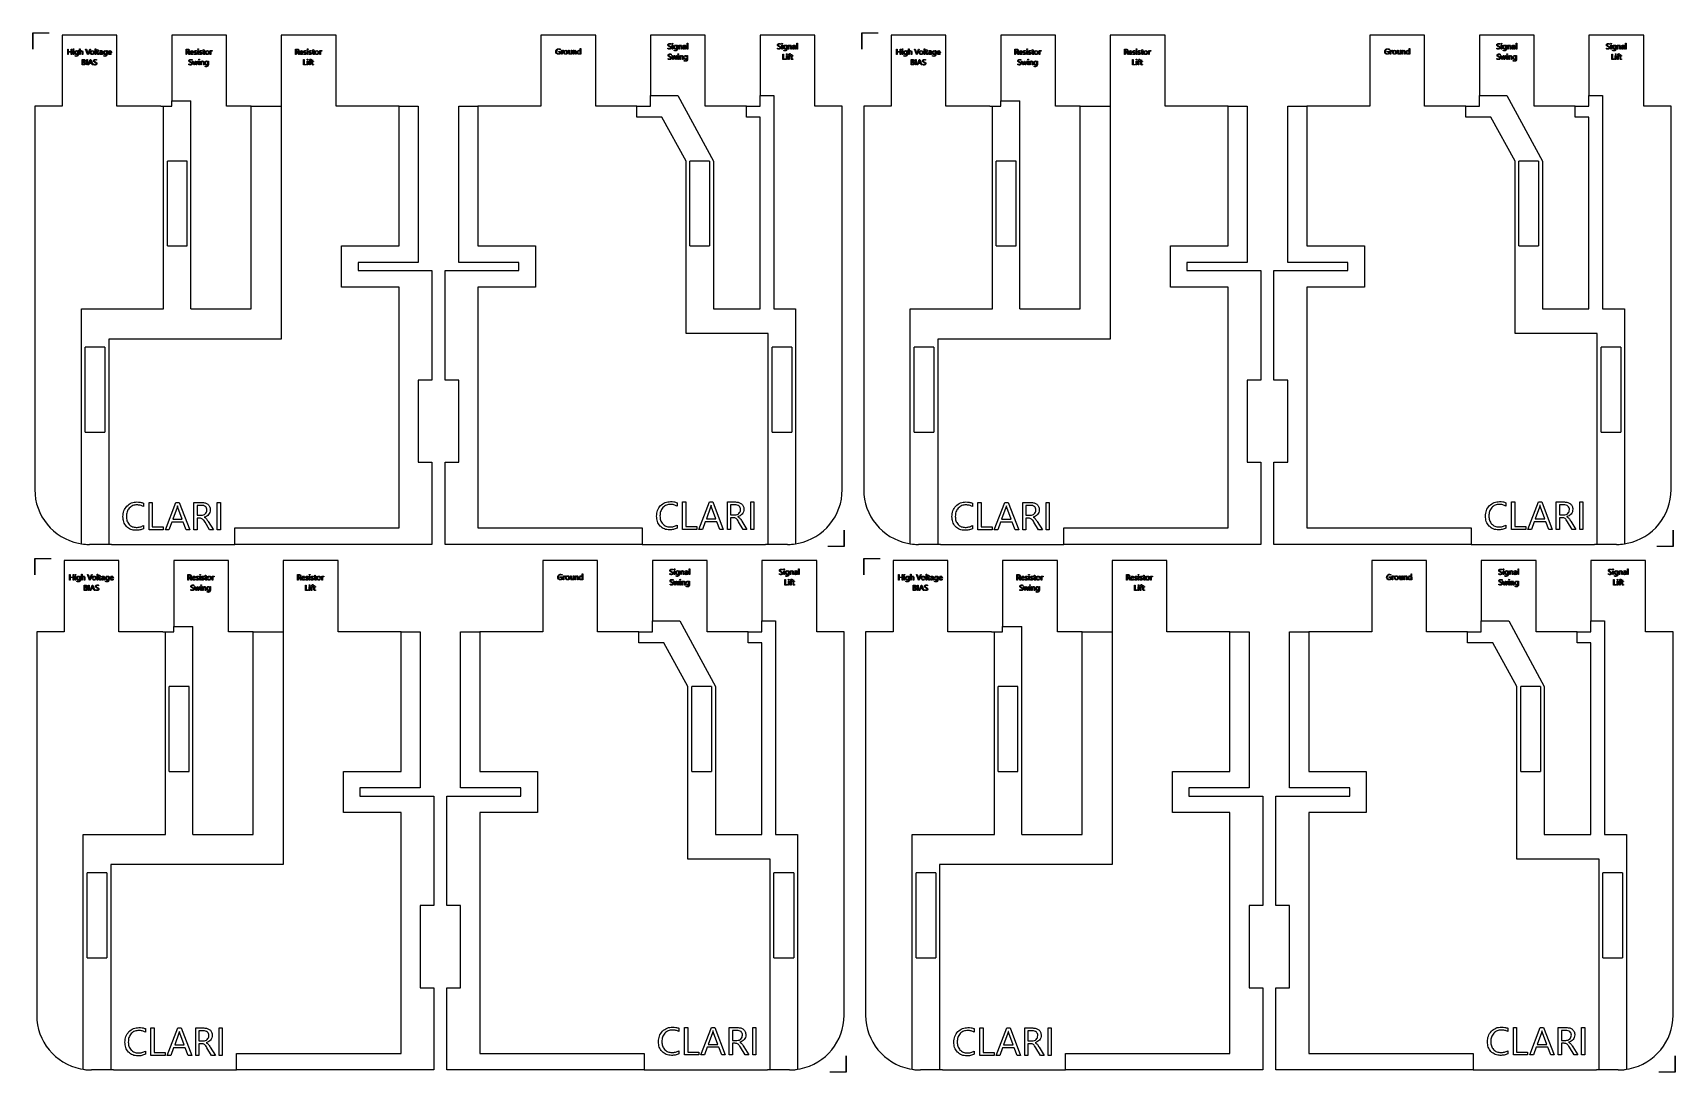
# Model space of a CAD drawing. Header units: millimetres. Extents: x 6 to 36, y -4.2 to 14.8.
import ezdxf

# ---------------------------------------------------------------- set-up
doc = ezdxf.new("R2010")
doc.units = ezdxf.units.MM
doc.layers.add('CUT', color=20, linetype='Continuous')
doc.layers.add('RASTER', color=100, linetype='Continuous')

msp = doc.modelspace()

# ---------------------------------------------------------------- linework, layer by layer
at = {"layer": 'CUT'}
for p, q in [((6.015, 14.772), (6.315, 14.772)), ((6.015, 14.772), (6.015, 14.472)), ((21.147, 14.772), (21.447, 14.772)), ((21.147, 14.772), (21.147, 14.472)), ((20.828, 5.391), (20.828, 5.691)), ((35.96, 5.391), (35.96, 5.691)), ((6.051, 5.176), (6.351, 5.176)), ((6.051, 5.176), (6.051, 4.876)), ((20.828, 5.391), (20.528, 5.391)), ((21.183, 5.176), (21.483, 5.176)), ((21.183, 5.176), (21.183, 4.876)), ((35.96, 5.391), (35.66, 5.391)), ((20.864, -4.205), (20.864, -3.905)), ((35.995, -4.205), (35.995, -3.905)), ((20.864, -4.205), (20.564, -4.205)), ((35.995, -4.205), (35.695, -4.205))]:
    msp.add_line(p, q, dxfattribs=at)
at = {"layer": 'CUT', "linetype": 'Continuous', "lineweight": 25}
for p, q in [((6.551, 14.731), (6.551, 13.431)), ((7.551, 14.731), (6.551, 14.731)), ((7.551, 13.431), (7.551, 14.731)), ((8.551, 14.731), (8.551, 13.531)), ((9.551, 14.731), (8.551, 14.731)), ((9.551, 13.431), (9.551, 14.731)), ((10.551, 14.731), (10.551, 13.431)), ((11.551, 14.731), (10.551, 14.731)), ((11.551, 13.431), (11.551, 14.731)), ((15.29, 14.731), (15.29, 13.431)), ((16.29, 14.731), (15.29, 14.731)), ((16.29, 13.431), (16.29, 14.731)), ((17.29, 14.731), (17.29, 13.631)), ((18.29, 14.731), (17.29, 14.731)), ((18.29, 13.431), (18.29, 14.731)), ((19.29, 14.731), (19.29, 13.631)), ((20.29, 14.731), (19.29, 14.731)), ((20.29, 13.431), (20.29, 14.731)), ((21.683, 14.731), (21.683, 13.431)), ((22.683, 14.731), (21.683, 14.731)), ((22.683, 13.431), (22.683, 14.731)), ((23.683, 14.731), (23.683, 13.531)), ((24.683, 14.731), (23.683, 14.731)), ((24.683, 13.431), (24.683, 14.731)), ((25.683, 14.731), (25.683, 13.431)), ((26.683, 14.731), (25.683, 14.731)), ((26.683, 13.431), (26.683, 14.731)), ((30.422, 14.731), (30.422, 13.431)), ((31.422, 14.731), (30.422, 14.731)), ((31.422, 13.431), (31.422, 14.731)), ((32.422, 14.731), (32.422, 13.631)), ((33.422, 14.731), (32.422, 14.731)), ((33.422, 13.431), (33.422, 14.731)), ((34.422, 14.731), (34.422, 13.631)), ((35.422, 14.731), (34.422, 14.731)), ((35.422, 13.431), (35.422, 14.731)), ((8.551, 13.431), (8.551, 13.531)), ((17.29, 13.431), (17.29, 13.631)), ((19.29, 13.431), (19.29, 13.631)), ((23.683, 13.431), (23.683, 13.531)), ((32.422, 13.431), (32.422, 13.631)), ((34.422, 13.431), (34.422, 13.631)), ((6.051, 13.431), (6.051, 6.431)), ((6.551, 13.431), (6.051, 13.431)), ((8.351, 13.431), (7.551, 13.431)), ((8.351, 13.431), (8.551, 13.431)), ((10.001, 13.431), (9.551, 13.431)), ((10.001, 13.431), (10.551, 13.431)), ((12.701, 13.431), (11.551, 13.431)), ((12.701, 13.431), (13.051, 13.431)), ((13.051, 13.431), (13.051, 10.581)), ((13.79, 10.581), (13.79, 13.431)), ((13.79, 13.431), (14.14, 13.431)), ((15.29, 13.431), (14.14, 13.431)), ((17.04, 13.431), (16.29, 13.431)), ((17.04, 13.431), (17.29, 13.431)), ((19.04, 13.431), (18.29, 13.431)), ((19.04, 13.431), (19.29, 13.431)), ((20.79, 13.431), (20.29, 13.431)), ((20.79, 6.431), (20.79, 13.431)), ((21.183, 13.431), (21.183, 6.431)), ((21.683, 13.431), (21.183, 13.431)), ((23.483, 13.431), (22.683, 13.431)), ((23.483, 13.431), (23.683, 13.431)), ((25.133, 13.431), (24.683, 13.431)), ((25.133, 13.431), (25.683, 13.431)), ((27.833, 13.431), (26.683, 13.431)), ((27.833, 13.431), (28.183, 13.431)), ((28.183, 13.431), (28.183, 10.581)), ((28.922, 10.581), (28.922, 13.431)), ((28.922, 13.431), (29.272, 13.431)), ((30.422, 13.431), (29.272, 13.431)), ((32.172, 13.431), (31.422, 13.431)), ((32.172, 13.431), (32.422, 13.431)), ((34.172, 13.431), (33.422, 13.431)), ((34.172, 13.431), (34.422, 13.431)), ((35.922, 13.431), (35.422, 13.431)), ((35.922, 6.431), (35.922, 13.431)), ((8.471, 10.881), (8.471, 12.431)), ((8.831, 12.431), (8.471, 12.431)), ((8.831, 10.881), (8.831, 12.431)), ((18.01, 10.881), (18.01, 12.431)), ((18.37, 12.431), (18.01, 12.431)), ((18.37, 12.431), (18.37, 10.881)), ((23.603, 10.881), (23.603, 12.431)), ((23.963, 12.431), (23.603, 12.431)), ((23.963, 10.881), (23.963, 12.431)), ((33.142, 10.881), (33.142, 12.431)), ((33.502, 12.431), (33.142, 12.431)), ((33.502, 12.431), (33.502, 10.881)), ((8.471, 10.881), (8.831, 10.881)), ((18.01, 10.881), (18.37, 10.881)), ((23.603, 10.881), (23.963, 10.881)), ((33.142, 10.881), (33.502, 10.881)), ((13.051, 10.581), (11.951, 10.581)), ((11.951, 10.581), (11.951, 10.431)), ((14.89, 10.581), (13.79, 10.581)), ((14.89, 10.431), (14.89, 10.581)), ((28.183, 10.581), (27.083, 10.581)), ((27.083, 10.581), (27.083, 10.431)), ((30.022, 10.581), (28.922, 10.581)), ((30.022, 10.431), (30.022, 10.581)), ((11.951, 10.431), (13.301, 10.431)), ((13.301, 10.431), (13.301, 8.431)), ((13.54, 10.431), (14.89, 10.431)), ((13.54, 8.431), (13.54, 10.431)), ((27.083, 10.431), (28.433, 10.431)), ((28.433, 10.431), (28.433, 8.431)), ((28.672, 10.431), (30.022, 10.431)), ((28.672, 8.431), (28.672, 10.431)), ((6.971, 7.481), (6.971, 9.031)), ((7.331, 9.031), (6.971, 9.031)), ((7.331, 9.031), (7.331, 7.481)), ((19.51, 7.481), (19.51, 9.031)), ((19.87, 9.031), (19.51, 9.031)), ((19.87, 9.031), (19.87, 7.481)), ((22.103, 7.481), (22.103, 9.031)), ((22.463, 9.031), (22.103, 9.031)), ((22.463, 9.031), (22.463, 7.481)), ((34.642, 7.481), (34.642, 9.031)), ((35.002, 9.031), (34.642, 9.031)), ((35.002, 9.031), (35.002, 7.481)), ((13.301, 8.431), (13.051, 8.431)), ((13.051, 8.431), (13.051, 6.931)), ((13.79, 8.431), (13.54, 8.431)), ((13.79, 6.931), (13.79, 8.431)), ((28.433, 8.431), (28.183, 8.431)), ((28.183, 8.431), (28.183, 6.931)), ((28.922, 8.431), (28.672, 8.431)), ((28.922, 6.931), (28.922, 8.431)), ((6.971, 7.481), (7.331, 7.481)), ((19.51, 7.481), (19.87, 7.481)), ((22.103, 7.481), (22.463, 7.481)), ((34.642, 7.481), (35.002, 7.481)), ((13.051, 6.931), (13.301, 6.931)), ((13.301, 6.931), (13.301, 5.431)), ((13.54, 6.931), (13.79, 6.931)), ((13.54, 5.431), (13.54, 6.931)), ((28.183, 6.931), (28.433, 6.931)), ((28.433, 6.931), (28.433, 5.431)), ((28.672, 6.931), (28.922, 6.931)), ((28.672, 5.431), (28.672, 6.931)), ((7.451, 5.431), (7.051, 5.431)), ((7.451, 5.431), (9.701, 5.431)), ((13.301, 5.431), (9.701, 5.431)), ((17.14, 5.431), (13.54, 5.431)), ((17.14, 5.431), (19.39, 5.431)), ((19.79, 5.431), (19.39, 5.431)), ((22.583, 5.431), (22.183, 5.431)), ((22.583, 5.431), (24.833, 5.431)), ((28.433, 5.431), (24.833, 5.431)), ((32.272, 5.431), (28.672, 5.431)), ((32.272, 5.431), (34.522, 5.431)), ((34.922, 5.431), (34.522, 5.431)), ((6.586, 5.135), (6.586, 3.835)), ((7.586, 5.135), (6.586, 5.135)), ((7.586, 3.835), (7.586, 5.135)), ((8.586, 5.135), (8.586, 3.935)), ((9.586, 5.135), (8.586, 5.135)), ((9.586, 3.835), (9.586, 5.135)), ((10.586, 5.135), (10.586, 3.835)), ((11.586, 5.135), (10.586, 5.135)), ((11.586, 3.835), (11.586, 5.135)), ((15.325, 5.135), (15.325, 3.835)), ((16.325, 5.135), (15.325, 5.135)), ((16.325, 3.835), (16.325, 5.135)), ((17.325, 5.135), (17.325, 4.035)), ((18.325, 5.135), (17.325, 5.135)), ((18.325, 3.835), (18.325, 5.135)), ((19.325, 5.135), (19.325, 4.035)), ((20.325, 5.135), (19.325, 5.135)), ((20.325, 3.835), (20.325, 5.135)), ((21.718, 5.135), (21.718, 3.835)), ((22.718, 5.135), (21.718, 5.135)), ((22.718, 3.835), (22.718, 5.135)), ((23.718, 5.135), (23.718, 3.935)), ((24.718, 5.135), (23.718, 5.135)), ((24.718, 3.835), (24.718, 5.135)), ((25.718, 5.135), (25.718, 3.835)), ((26.718, 5.135), (25.718, 5.135)), ((26.718, 3.835), (26.718, 5.135)), ((30.457, 5.135), (30.457, 3.835)), ((31.457, 5.135), (30.457, 5.135)), ((31.457, 3.835), (31.457, 5.135)), ((32.457, 5.135), (32.457, 4.035)), ((33.457, 5.135), (32.457, 5.135)), ((33.457, 3.835), (33.457, 5.135)), ((34.457, 5.135), (34.457, 4.035)), ((35.457, 5.135), (34.457, 5.135)), ((35.457, 3.835), (35.457, 5.135)), ((8.586, 3.835), (8.586, 3.935)), ((17.325, 3.835), (17.325, 4.035)), ((19.325, 3.835), (19.325, 4.035)), ((23.718, 3.835), (23.718, 3.935)), ((32.457, 3.835), (32.457, 4.035)), ((34.457, 3.835), (34.457, 4.035)), ((6.086, 3.835), (6.086, -3.165)), ((6.586, 3.835), (6.086, 3.835)), ((8.386, 3.835), (7.586, 3.835)), ((8.386, 3.835), (8.586, 3.835)), ((10.036, 3.835), (9.586, 3.835)), ((10.036, 3.835), (10.586, 3.835)), ((12.736, 3.835), (11.586, 3.835)), ((12.736, 3.835), (13.086, 3.835)), ((13.086, 3.835), (13.086, 0.985)), ((13.825, 0.985), (13.825, 3.835)), ((13.825, 3.835), (14.175, 3.835)), ((15.325, 3.835), (14.175, 3.835)), ((17.075, 3.835), (16.325, 3.835)), ((17.075, 3.835), (17.325, 3.835)), ((19.075, 3.835), (18.325, 3.835)), ((19.075, 3.835), (19.325, 3.835)), ((20.825, 3.835), (20.325, 3.835)), ((20.825, -3.165), (20.825, 3.835)), ((21.218, 3.835), (21.218, -3.165)), ((21.718, 3.835), (21.218, 3.835)), ((23.518, 3.835), (22.718, 3.835)), ((23.518, 3.835), (23.718, 3.835)), ((25.168, 3.835), (24.718, 3.835)), ((25.168, 3.835), (25.718, 3.835)), ((27.868, 3.835), (26.718, 3.835)), ((27.868, 3.835), (28.218, 3.835)), ((28.218, 3.835), (28.218, 0.985)), ((28.957, 0.985), (28.957, 3.835)), ((28.957, 3.835), (29.307, 3.835)), ((30.457, 3.835), (29.307, 3.835)), ((32.207, 3.835), (31.457, 3.835)), ((32.207, 3.835), (32.457, 3.835)), ((34.207, 3.835), (33.457, 3.835)), ((34.207, 3.835), (34.457, 3.835)), ((35.957, 3.835), (35.457, 3.835)), ((35.957, -3.165), (35.957, 3.835)), ((8.506, 1.285), (8.506, 2.835)), ((8.866, 2.835), (8.506, 2.835)), ((8.866, 1.285), (8.866, 2.835)), ((18.045, 1.285), (18.045, 2.835)), ((18.405, 2.835), (18.045, 2.835)), ((18.405, 2.835), (18.405, 1.285)), ((23.638, 1.285), (23.638, 2.835)), ((23.998, 2.835), (23.638, 2.835)), ((23.998, 1.285), (23.998, 2.835)), ((33.177, 1.285), (33.177, 2.835)), ((33.537, 2.835), (33.177, 2.835)), ((33.537, 2.835), (33.537, 1.285)), ((8.506, 1.285), (8.866, 1.285)), ((18.045, 1.285), (18.405, 1.285)), ((23.638, 1.285), (23.998, 1.285)), ((33.177, 1.285), (33.537, 1.285)), ((13.086, 0.985), (11.986, 0.985)), ((11.986, 0.985), (11.986, 0.835)), ((14.925, 0.985), (13.825, 0.985)), ((14.925, 0.835), (14.925, 0.985)), ((28.218, 0.985), (27.118, 0.985)), ((27.118, 0.985), (27.118, 0.835)), ((30.057, 0.985), (28.957, 0.985)), ((30.057, 0.835), (30.057, 0.985)), ((11.986, 0.835), (13.336, 0.835)), ((13.336, 0.835), (13.336, -1.165)), ((13.575, 0.835), (14.925, 0.835)), ((13.575, -1.165), (13.575, 0.835)), ((27.118, 0.835), (28.468, 0.835)), ((28.468, 0.835), (28.468, -1.165)), ((28.707, 0.835), (30.057, 0.835)), ((28.707, -1.165), (28.707, 0.835)), ((7.006, -2.115), (7.006, -0.565)), ((7.366, -0.565), (7.006, -0.565)), ((7.366, -0.565), (7.366, -2.115)), ((19.545, -2.115), (19.545, -0.565)), ((19.905, -0.565), (19.545, -0.565)), ((19.905, -0.565), (19.905, -2.115)), ((22.138, -2.115), (22.138, -0.565)), ((22.498, -0.565), (22.138, -0.565)), ((22.498, -0.565), (22.498, -2.115)), ((34.677, -2.115), (34.677, -0.565)), ((35.037, -0.565), (34.677, -0.565)), ((35.037, -0.565), (35.037, -2.115)), ((13.336, -1.165), (13.086, -1.165)), ((13.086, -1.165), (13.086, -2.665)), ((13.825, -1.165), (13.575, -1.165)), ((13.825, -2.665), (13.825, -1.165)), ((28.468, -1.165), (28.218, -1.165)), ((28.218, -1.165), (28.218, -2.665)), ((28.957, -1.165), (28.707, -1.165)), ((28.957, -2.665), (28.957, -1.165)), ((7.006, -2.115), (7.366, -2.115)), ((19.545, -2.115), (19.905, -2.115)), ((22.138, -2.115), (22.498, -2.115)), ((34.677, -2.115), (35.037, -2.115)), ((13.086, -2.665), (13.336, -2.665)), ((13.336, -2.665), (13.336, -4.165)), ((13.575, -2.665), (13.825, -2.665)), ((13.575, -4.165), (13.575, -2.665)), ((28.218, -2.665), (28.468, -2.665)), ((28.468, -2.665), (28.468, -4.165)), ((28.707, -2.665), (28.957, -2.665)), ((28.707, -4.165), (28.707, -2.665)), ((7.486, -4.165), (7.086, -4.165)), ((7.486, -4.165), (9.736, -4.165)), ((13.336, -4.165), (9.736, -4.165)), ((17.175, -4.165), (13.575, -4.165)), ((17.175, -4.165), (19.425, -4.165)), ((19.825, -4.165), (19.425, -4.165)), ((22.618, -4.165), (22.218, -4.165)), ((22.618, -4.165), (24.868, -4.165)), ((28.468, -4.165), (24.868, -4.165)), ((32.307, -4.165), (28.707, -4.165)), ((32.307, -4.165), (34.557, -4.165)), ((34.957, -4.165), (34.557, -4.165))]:
    msp.add_line(p, q, dxfattribs=at)
for centre, start, end in [((7.051, 6.431), 180, 258.463), ((19.79, 6.431), 281.537, 0), ((22.183, 6.431), 180, 258.463), ((34.922, 6.431), 281.537, 0), ((7.051, 6.431), 258.463, 270), ((19.79, 6.431), 270, 281.537), ((22.183, 6.431), 258.463, 270), ((34.922, 6.431), 270, 281.537), ((7.086, -3.165), 180, 258.463), ((19.825, -3.165), 281.537, 0), ((22.218, -3.165), 180, 258.463), ((34.957, -3.165), 281.537, 0), ((7.086, -3.165), 258.463, 270), ((19.825, -3.165), 270, 281.537), ((22.218, -3.165), 258.463, 270), ((34.957, -3.165), 270, 281.537)]:
    msp.add_arc(centre, 1, start, end, dxfattribs=at)
at = {"layer": 'RASTER'}
for p, q in [((6.015, 14.472), (6.015, 14.772)), ((6.015, 14.772), (6.315, 14.772)), ((21.147, 14.472), (21.147, 14.772)), ((21.147, 14.772), (21.447, 14.772)), ((20.828, 5.691), (20.828, 5.391)), ((35.96, 5.691), (35.96, 5.391)), ((6.051, 4.876), (6.051, 5.176)), ((6.051, 5.176), (6.351, 5.176)), ((20.828, 5.391), (20.528, 5.391)), ((21.183, 4.876), (21.183, 5.176)), ((21.183, 5.176), (21.483, 5.176)), ((35.96, 5.391), (35.66, 5.391)), ((20.864, -3.905), (20.864, -4.205)), ((35.995, -3.905), (35.995, -4.205)), ((20.864, -4.205), (20.564, -4.205)), ((35.995, -4.205), (35.695, -4.205))]:
    msp.add_line(p, q, dxfattribs=at)
at = {"layer": 'RASTER', "linetype": 'Continuous', "lineweight": 25}
for p, q in [((6.651, 14.476), (6.663, 14.476)), ((6.651, 14.376), (6.651, 14.476)), ((6.663, 14.476), (6.663, 14.432)), ((6.663, 14.432), (6.715, 14.432)), ((6.663, 14.422), (6.663, 14.376)), ((6.715, 14.422), (6.663, 14.422)), ((6.715, 14.432), (6.715, 14.476)), ((6.715, 14.476), (6.726, 14.476)), ((6.715, 14.376), (6.715, 14.422)), ((6.726, 14.476), (6.726, 14.376)), ((6.751, 14.376), (6.751, 14.448)), ((6.751, 14.448), (6.763, 14.448)), ((6.763, 14.448), (6.763, 14.376)), ((6.835, 14.448), (6.847, 14.448)), ((6.835, 14.438), (6.835, 14.448)), ((6.835, 14.409), (6.835, 14.419)), ((6.847, 14.448), (6.847, 14.382)), ((6.87, 14.482), (6.881, 14.482)), ((6.87, 14.376), (6.87, 14.482)), ((6.881, 14.482), (6.881, 14.436)), ((6.881, 14.417), (6.881, 14.376)), ((6.918, 14.376), (6.918, 14.417)), ((6.929, 14.42), (6.929, 14.376)), ((6.979, 14.476), (6.993, 14.476)), ((7.016, 14.376), (6.979, 14.476)), ((6.993, 14.476), (7.02, 14.397)), ((7.025, 14.397), (7.053, 14.476)), ((7.066, 14.476), (7.029, 14.376)), ((7.053, 14.476), (7.066, 14.476)), ((7.153, 14.376), (7.153, 14.482)), ((7.153, 14.482), (7.165, 14.482)), ((7.165, 14.482), (7.165, 14.376)), ((7.179, 14.448), (7.191, 14.448)), ((7.179, 14.438), (7.179, 14.448)), ((7.191, 14.438), (7.179, 14.438)), ((7.191, 14.465), (7.203, 14.469)), ((7.191, 14.448), (7.191, 14.465)), ((7.191, 14.396), (7.191, 14.438)), ((7.203, 14.469), (7.203, 14.448)), ((7.203, 14.448), (7.221, 14.448)), ((7.203, 14.438), (7.203, 14.398)), ((7.221, 14.438), (7.203, 14.438)), ((7.221, 14.448), (7.221, 14.438)), ((7.238, 14.431), (7.238, 14.443)), ((7.254, 14.419), (7.276, 14.422)), ((7.276, 14.412), (7.259, 14.41)), ((7.276, 14.405), (7.276, 14.412)), ((7.287, 14.423), (7.287, 14.376)), ((7.358, 14.448), (7.37, 14.448)), ((7.358, 14.438), (7.358, 14.448)), ((7.358, 14.409), (7.358, 14.419)), ((7.37, 14.448), (7.37, 14.382)), ((7.4, 14.419), (7.439, 14.419)), ((7.45, 14.409), (7.4, 14.409)), ((7.445, 14.392), (7.445, 14.381)), ((7.45, 14.415), (7.45, 14.409)), ((8.812, 14.476), (8.841, 14.476)), ((8.812, 14.376), (8.812, 14.476)), ((8.823, 14.466), (8.823, 14.429)), ((8.839, 14.466), (8.823, 14.466)), ((8.823, 14.429), (8.839, 14.429)), ((8.823, 14.419), (8.823, 14.376)), ((8.833, 14.419), (8.823, 14.419)), ((8.869, 14.376), (8.853, 14.404)), ((8.864, 14.406), (8.883, 14.376)), ((8.949, 14.409), (8.898, 14.409)), ((8.899, 14.419), (8.937, 14.419)), ((8.944, 14.392), (8.944, 14.381)), ((8.949, 14.415), (8.949, 14.409)), ((8.962, 14.379), (8.962, 14.391)), ((9.006, 14.446), (9.006, 14.435)), ((9.027, 14.376), (9.027, 14.448)), ((9.027, 14.448), (9.038, 14.448)), ((9.038, 14.448), (9.038, 14.376)), ((9.057, 14.379), (9.057, 14.391)), ((9.101, 14.446), (9.101, 14.435)), ((9.113, 14.448), (9.126, 14.448)), ((9.113, 14.438), (9.113, 14.448)), ((9.126, 14.438), (9.113, 14.438)), ((9.126, 14.465), (9.137, 14.469)), ((9.126, 14.448), (9.126, 14.465)), ((9.126, 14.396), (9.126, 14.438)), ((9.137, 14.469), (9.137, 14.448)), ((9.137, 14.448), (9.155, 14.448)), ((9.137, 14.438), (9.137, 14.398)), ((9.155, 14.438), (9.137, 14.438)), ((9.155, 14.448), (9.155, 14.438)), ((9.253, 14.448), (9.264, 14.448)), ((9.253, 14.376), (9.253, 14.448)), ((9.264, 14.448), (9.264, 14.433)), ((9.264, 14.413), (9.264, 14.376)), ((9.29, 14.448), (9.29, 14.436)), ((10.812, 14.476), (10.841, 14.476)), ((10.812, 14.376), (10.812, 14.476)), ((10.839, 14.466), (10.823, 14.466)), ((10.823, 14.466), (10.823, 14.429)), ((10.823, 14.429), (10.839, 14.429)), ((10.823, 14.419), (10.823, 14.376)), ((10.833, 14.419), (10.823, 14.419)), ((10.869, 14.376), (10.853, 14.404)), ((10.864, 14.406), (10.883, 14.376)), ((10.949, 14.409), (10.898, 14.409)), ((10.899, 14.419), (10.937, 14.419)), ((10.944, 14.392), (10.944, 14.381)), ((10.949, 14.415), (10.949, 14.409)), ((10.962, 14.379), (10.962, 14.391)), ((11.006, 14.446), (11.006, 14.435)), ((11.027, 14.376), (11.027, 14.448)), ((11.027, 14.448), (11.038, 14.448)), ((11.038, 14.448), (11.038, 14.376)), ((11.057, 14.379), (11.057, 14.391)), ((11.101, 14.446), (11.101, 14.435)), ((11.113, 14.448), (11.126, 14.448)), ((11.113, 14.438), (11.113, 14.448)), ((11.126, 14.438), (11.113, 14.438)), ((11.126, 14.465), (11.137, 14.469)), ((11.126, 14.448), (11.126, 14.465)), ((11.126, 14.396), (11.126, 14.438)), ((11.137, 14.469), (11.137, 14.448)), ((11.137, 14.448), (11.155, 14.448)), ((11.137, 14.438), (11.137, 14.398)), ((11.155, 14.438), (11.137, 14.438)), ((11.155, 14.448), (11.155, 14.438)), ((11.253, 14.448), (11.264, 14.448)), ((11.253, 14.376), (11.253, 14.448)), ((11.264, 14.448), (11.264, 14.433)), ((11.264, 14.413), (11.264, 14.376)), ((11.29, 14.448), (11.29, 14.436)), ((15.609, 14.423), (15.609, 14.433)), ((15.609, 14.433), (15.643, 14.433)), ((15.631, 14.423), (15.609, 14.423)), ((15.631, 14.395), (15.631, 14.423)), ((15.64, 14.478), (15.64, 14.465)), ((15.643, 14.433), (15.643, 14.388)), ((15.664, 14.453), (15.676, 14.453)), ((15.664, 14.381), (15.664, 14.453)), ((15.676, 14.453), (15.676, 14.438)), ((15.676, 14.418), (15.676, 14.381)), ((15.701, 14.453), (15.701, 14.441)), ((15.794, 14.453), (15.806, 14.453)), ((15.794, 14.41), (15.794, 14.453)), ((15.806, 14.453), (15.806, 14.412)), ((15.842, 14.453), (15.853, 14.453)), ((15.842, 14.412), (15.842, 14.453)), ((15.842, 14.381), (15.842, 14.393)), ((15.853, 14.453), (15.853, 14.381)), ((15.876, 14.453), (15.888, 14.453)), ((15.877, 14.381), (15.876, 14.453)), ((15.888, 14.453), (15.888, 14.441)), ((15.888, 14.422), (15.888, 14.381)), ((15.924, 14.381), (15.924, 14.422)), ((15.936, 14.425), (15.936, 14.381)), ((16.007, 14.487), (16.018, 14.487)), ((16.007, 14.443), (16.007, 14.487)), ((16.007, 14.414), (16.007, 14.424)), ((16.007, 14.382), (16.007, 14.394)), ((16.018, 14.487), (16.018, 14.382)), ((17.608, 14.48), (17.608, 14.494)), ((17.665, 14.574), (17.665, 14.561)), ((17.687, 14.476), (17.687, 14.548)), ((17.687, 14.548), (17.699, 14.548)), ((17.699, 14.476), (17.687, 14.476)), ((17.699, 14.548), (17.699, 14.476)), ((17.722, 14.448), (17.722, 14.459)), ((17.772, 14.548), (17.783, 14.548)), ((17.772, 14.538), (17.772, 14.548)), ((17.772, 14.509), (17.772, 14.519)), ((17.772, 14.481), (17.772, 14.488)), ((17.783, 14.548), (17.783, 14.482)), ((17.806, 14.548), (17.818, 14.548)), ((17.806, 14.476), (17.806, 14.548)), ((17.818, 14.476), (17.806, 14.476)), ((17.818, 14.548), (17.818, 14.536)), ((17.818, 14.517), (17.818, 14.476)), ((17.854, 14.476), (17.854, 14.517)), ((17.865, 14.476), (17.854, 14.476)), ((17.865, 14.52), (17.865, 14.476)), ((17.889, 14.531), (17.889, 14.543)), ((17.905, 14.519), (17.927, 14.522)), ((17.927, 14.512), (17.909, 14.51)), ((17.927, 14.505), (17.927, 14.512)), ((17.927, 14.476), (17.927, 14.488)), ((17.938, 14.476), (17.927, 14.476)), ((17.938, 14.523), (17.938, 14.476)), ((17.96, 14.476), (17.96, 14.582)), ((17.96, 14.582), (17.971, 14.582)), ((17.971, 14.476), (17.96, 14.476)), ((17.971, 14.582), (17.971, 14.476)), ((19.608, 14.48), (19.608, 14.494)), ((19.665, 14.574), (19.665, 14.561)), ((19.687, 14.476), (19.687, 14.548)), ((19.687, 14.548), (19.699, 14.548)), ((19.699, 14.476), (19.687, 14.476)), ((19.699, 14.548), (19.699, 14.476)), ((19.722, 14.448), (19.722, 14.459)), ((19.772, 14.548), (19.783, 14.548)), ((19.772, 14.538), (19.772, 14.548)), ((19.772, 14.509), (19.772, 14.519)), ((19.772, 14.481), (19.772, 14.488)), ((19.783, 14.548), (19.783, 14.482)), ((19.806, 14.548), (19.818, 14.548)), ((19.806, 14.476), (19.806, 14.548)), ((19.818, 14.476), (19.806, 14.476)), ((19.818, 14.548), (19.818, 14.536)), ((19.818, 14.517), (19.818, 14.476)), ((19.841, 14.392), (19.841, 14.382)), ((19.854, 14.476), (19.854, 14.517)), ((19.865, 14.476), (19.854, 14.476)), ((19.865, 14.52), (19.865, 14.476)), ((19.889, 14.531), (19.889, 14.543)), ((19.905, 14.519), (19.927, 14.522)), ((19.927, 14.512), (19.909, 14.51)), ((19.927, 14.505), (19.927, 14.512)), ((19.927, 14.476), (19.927, 14.487)), ((19.938, 14.476), (19.927, 14.476)), ((19.938, 14.523), (19.938, 14.476)), ((19.96, 14.476), (19.96, 14.582)), ((19.96, 14.582), (19.971, 14.582)), ((19.971, 14.476), (19.96, 14.476)), ((19.971, 14.582), (19.971, 14.476)), ((21.783, 14.476), (21.795, 14.476)), ((21.783, 14.376), (21.783, 14.476)), ((21.795, 14.476), (21.795, 14.432)), ((21.795, 14.432), (21.847, 14.432)), ((21.795, 14.422), (21.795, 14.376)), ((21.847, 14.422), (21.795, 14.422)), ((21.847, 14.432), (21.847, 14.476)), ((21.847, 14.476), (21.858, 14.476)), ((21.847, 14.376), (21.847, 14.422)), ((21.858, 14.476), (21.858, 14.376)), ((21.883, 14.376), (21.883, 14.448)), ((21.883, 14.448), (21.894, 14.448)), ((21.894, 14.448), (21.894, 14.376)), ((21.967, 14.448), (21.978, 14.448)), ((21.967, 14.438), (21.967, 14.448)), ((21.967, 14.409), (21.967, 14.419)), ((21.978, 14.448), (21.978, 14.382)), ((22.002, 14.482), (22.013, 14.482)), ((22.002, 14.376), (22.002, 14.482)), ((22.013, 14.482), (22.013, 14.436)), ((22.013, 14.417), (22.013, 14.376)), ((22.049, 14.376), (22.049, 14.417)), ((22.061, 14.42), (22.061, 14.376)), ((22.111, 14.476), (22.124, 14.476)), ((22.148, 14.376), (22.111, 14.476)), ((22.124, 14.476), (22.152, 14.397)), ((22.157, 14.397), (22.185, 14.476)), ((22.197, 14.476), (22.16, 14.376)), ((22.185, 14.476), (22.197, 14.476)), ((22.285, 14.376), (22.285, 14.482)), ((22.285, 14.482), (22.296, 14.482)), ((22.296, 14.482), (22.296, 14.376)), ((22.311, 14.448), (22.323, 14.448)), ((22.311, 14.438), (22.311, 14.448)), ((22.323, 14.438), (22.311, 14.438)), ((22.323, 14.465), (22.335, 14.469)), ((22.323, 14.448), (22.323, 14.465)), ((22.323, 14.396), (22.323, 14.438)), ((22.335, 14.469), (22.335, 14.448)), ((22.335, 14.448), (22.353, 14.448)), ((22.335, 14.438), (22.335, 14.398)), ((22.353, 14.438), (22.335, 14.438)), ((22.353, 14.448), (22.353, 14.438)), ((22.37, 14.431), (22.37, 14.443)), ((22.386, 14.419), (22.408, 14.422)), ((22.408, 14.412), (22.39, 14.41)), ((22.408, 14.405), (22.408, 14.412)), ((22.419, 14.423), (22.419, 14.376)), ((22.49, 14.448), (22.502, 14.448)), ((22.49, 14.438), (22.49, 14.448)), ((22.49, 14.409), (22.49, 14.419)), ((22.502, 14.448), (22.502, 14.382)), ((22.532, 14.419), (22.57, 14.419)), ((22.582, 14.409), (22.532, 14.409)), ((22.577, 14.392), (22.577, 14.381)), ((22.582, 14.415), (22.582, 14.409)), ((23.943, 14.476), (23.973, 14.476)), ((23.943, 14.376), (23.943, 14.476)), ((23.955, 14.466), (23.955, 14.429)), ((23.971, 14.466), (23.955, 14.466)), ((23.955, 14.429), (23.971, 14.429)), ((23.955, 14.419), (23.955, 14.376)), ((23.965, 14.419), (23.955, 14.419)), ((24.001, 14.376), (23.984, 14.404)), ((23.996, 14.406), (24.015, 14.376)), ((24.03, 14.419), (24.069, 14.419)), ((24.081, 14.409), (24.03, 14.409)), ((24.076, 14.392), (24.076, 14.381)), ((24.081, 14.415), (24.081, 14.409)), ((24.094, 14.379), (24.094, 14.391)), ((24.138, 14.446), (24.138, 14.435)), ((24.159, 14.376), (24.159, 14.448)), ((24.159, 14.448), (24.17, 14.448)), ((24.17, 14.448), (24.17, 14.376)), ((24.189, 14.379), (24.189, 14.391)), ((24.233, 14.446), (24.233, 14.435)), ((24.245, 14.448), (24.257, 14.448)), ((24.245, 14.438), (24.245, 14.448)), ((24.257, 14.438), (24.245, 14.438)), ((24.257, 14.465), (24.269, 14.469)), ((24.257, 14.448), (24.257, 14.465)), ((24.257, 14.396), (24.257, 14.438)), ((24.269, 14.469), (24.269, 14.448)), ((24.269, 14.448), (24.287, 14.448)), ((24.269, 14.438), (24.269, 14.398)), ((24.287, 14.438), (24.269, 14.438)), ((24.287, 14.448), (24.287, 14.438)), ((24.385, 14.448), (24.396, 14.448)), ((24.385, 14.376), (24.385, 14.448)), ((24.396, 14.448), (24.396, 14.433)), ((24.396, 14.413), (24.396, 14.376)), ((24.422, 14.448), (24.422, 14.436)), ((25.943, 14.476), (25.973, 14.476)), ((25.943, 14.376), (25.943, 14.476)), ((25.971, 14.466), (25.955, 14.466)), ((25.955, 14.466), (25.955, 14.429)), ((25.955, 14.429), (25.971, 14.429)), ((25.955, 14.419), (25.955, 14.376)), ((25.965, 14.419), (25.955, 14.419)), ((26.001, 14.376), (25.984, 14.404)), ((25.996, 14.406), (26.015, 14.376)), ((26.03, 14.419), (26.069, 14.419)), ((26.081, 14.409), (26.03, 14.409)), ((26.076, 14.392), (26.076, 14.381)), ((26.081, 14.415), (26.081, 14.409)), ((26.094, 14.379), (26.094, 14.391)), ((26.138, 14.446), (26.138, 14.435)), ((26.159, 14.376), (26.159, 14.448)), ((26.159, 14.448), (26.17, 14.448)), ((26.17, 14.448), (26.17, 14.376)), ((26.189, 14.379), (26.189, 14.391)), ((26.233, 14.446), (26.233, 14.435)), ((26.245, 14.448), (26.257, 14.448)), ((26.245, 14.438), (26.245, 14.448)), ((26.257, 14.438), (26.245, 14.438)), ((26.257, 14.465), (26.269, 14.469)), ((26.257, 14.448), (26.257, 14.465)), ((26.257, 14.396), (26.257, 14.438)), ((26.269, 14.469), (26.269, 14.448)), ((26.269, 14.448), (26.287, 14.448)), ((26.269, 14.438), (26.269, 14.398)), ((26.287, 14.438), (26.269, 14.438)), ((26.287, 14.448), (26.287, 14.438)), ((26.385, 14.448), (26.396, 14.448)), ((26.385, 14.376), (26.385, 14.448)), ((26.396, 14.448), (26.396, 14.433)), ((26.396, 14.413), (26.396, 14.376)), ((26.422, 14.448), (26.422, 14.436)), ((30.741, 14.423), (30.741, 14.433)), ((30.741, 14.433), (30.774, 14.433)), ((30.763, 14.423), (30.741, 14.423)), ((30.763, 14.395), (30.763, 14.423)), ((30.772, 14.478), (30.772, 14.465)), ((30.774, 14.433), (30.774, 14.388)), ((30.796, 14.453), (30.807, 14.453)), ((30.796, 14.381), (30.796, 14.453)), ((30.807, 14.453), (30.807, 14.438)), ((30.807, 14.418), (30.808, 14.381)), ((30.833, 14.453), (30.833, 14.441)), ((30.926, 14.453), (30.937, 14.453)), ((30.926, 14.41), (30.926, 14.453)), ((30.937, 14.453), (30.937, 14.412)), ((30.974, 14.453), (30.985, 14.453)), ((30.974, 14.412), (30.974, 14.453)), ((30.974, 14.381), (30.974, 14.393)), ((30.985, 14.453), (30.985, 14.381)), ((31.008, 14.453), (31.02, 14.453)), ((31.008, 14.381), (31.008, 14.453)), ((31.02, 14.453), (31.02, 14.441)), ((31.02, 14.422), (31.02, 14.381)), ((31.056, 14.381), (31.056, 14.422)), ((31.068, 14.425), (31.068, 14.381)), ((31.139, 14.487), (31.15, 14.487)), ((31.139, 14.443), (31.139, 14.487)), ((31.139, 14.414), (31.139, 14.424)), ((31.139, 14.382), (31.139, 14.394)), ((31.15, 14.487), (31.15, 14.382)), ((32.74, 14.48), (32.74, 14.494)), ((32.797, 14.574), (32.797, 14.561)), ((32.819, 14.476), (32.819, 14.548)), ((32.819, 14.548), (32.831, 14.548)), ((32.831, 14.476), (32.819, 14.476)), ((32.831, 14.548), (32.831, 14.476)), ((32.854, 14.448), (32.854, 14.459)), ((32.903, 14.548), (32.915, 14.548)), ((32.903, 14.538), (32.903, 14.548)), ((32.903, 14.509), (32.903, 14.519)), ((32.903, 14.481), (32.903, 14.488)), ((32.915, 14.548), (32.915, 14.482)), ((32.938, 14.548), (32.949, 14.548)), ((32.938, 14.476), (32.938, 14.548)), ((32.949, 14.476), (32.938, 14.476)), ((32.949, 14.548), (32.949, 14.536)), ((32.949, 14.517), (32.949, 14.476)), ((32.986, 14.476), (32.986, 14.517)), ((32.997, 14.476), (32.986, 14.476)), ((32.997, 14.52), (32.997, 14.476)), ((33.02, 14.531), (33.02, 14.543)), ((33.037, 14.519), (33.058, 14.522)), ((33.058, 14.512), (33.041, 14.51)), ((33.058, 14.505), (33.058, 14.512)), ((33.058, 14.476), (33.058, 14.488)), ((33.07, 14.476), (33.058, 14.476)), ((33.07, 14.523), (33.07, 14.476)), ((33.091, 14.476), (33.091, 14.582)), ((33.091, 14.582), (33.103, 14.582)), ((33.103, 14.476), (33.091, 14.476)), ((33.103, 14.582), (33.103, 14.476)), ((34.74, 14.48), (34.74, 14.494)), ((34.797, 14.574), (34.797, 14.561)), ((34.819, 14.476), (34.819, 14.548)), ((34.819, 14.548), (34.831, 14.548)), ((34.831, 14.476), (34.819, 14.476)), ((34.831, 14.548), (34.831, 14.476)), ((34.854, 14.448), (34.854, 14.459)), ((34.903, 14.548), (34.915, 14.548)), ((34.903, 14.538), (34.903, 14.548)), ((34.903, 14.509), (34.903, 14.519)), ((34.903, 14.481), (34.903, 14.488)), ((34.915, 14.548), (34.915, 14.482)), ((34.938, 14.548), (34.949, 14.548)), ((34.938, 14.476), (34.938, 14.548)), ((34.949, 14.476), (34.938, 14.476)), ((34.949, 14.548), (34.949, 14.536)), ((34.949, 14.517), (34.949, 14.476)), ((34.973, 14.392), (34.973, 14.382)), ((34.986, 14.476), (34.986, 14.517)), ((34.997, 14.476), (34.986, 14.476)), ((34.997, 14.52), (34.997, 14.476)), ((35.02, 14.531), (35.02, 14.543)), ((35.037, 14.519), (35.058, 14.522)), ((35.058, 14.512), (35.041, 14.51)), ((35.058, 14.505), (35.058, 14.512)), ((35.058, 14.476), (35.058, 14.487)), ((35.07, 14.476), (35.058, 14.476)), ((35.07, 14.523), (35.07, 14.476)), ((35.091, 14.476), (35.091, 14.582)), ((35.091, 14.582), (35.103, 14.582)), ((35.103, 14.476), (35.091, 14.476)), ((35.103, 14.582), (35.103, 14.476)), ((6.663, 14.376), (6.651, 14.376)), ((6.726, 14.376), (6.715, 14.376)), ((6.763, 14.376), (6.751, 14.376)), ((6.786, 14.348), (6.786, 14.359)), ((6.835, 14.381), (6.835, 14.388)), ((6.881, 14.376), (6.87, 14.376)), ((6.916, 14.286), (6.945, 14.286)), ((6.916, 14.186), (6.916, 14.286)), ((6.945, 14.186), (6.916, 14.186)), ((6.929, 14.376), (6.918, 14.376)), ((6.928, 14.276), (6.928, 14.243)), ((6.941, 14.276), (6.928, 14.276)), ((6.928, 14.243), (6.94, 14.243)), ((6.928, 14.233), (6.928, 14.197)), ((6.941, 14.233), (6.928, 14.233)), ((6.928, 14.197), (6.944, 14.197)), ((6.998, 14.186), (6.998, 14.286)), ((6.998, 14.286), (7.01, 14.286)), ((7.01, 14.186), (6.998, 14.186)), ((7.01, 14.286), (7.01, 14.186)), ((7.029, 14.376), (7.016, 14.376)), ((7.025, 14.186), (7.063, 14.286)), ((7.038, 14.186), (7.025, 14.186)), ((7.048, 14.214), (7.038, 14.186)), ((7.09, 14.214), (7.048, 14.214)), ((7.067, 14.268), (7.051, 14.225)), ((7.051, 14.225), (7.086, 14.225)), ((7.063, 14.286), (7.075, 14.286)), ((7.086, 14.225), (7.07, 14.268)), ((7.075, 14.286), (7.114, 14.186)), ((7.101, 14.186), (7.09, 14.214)), ((7.114, 14.186), (7.101, 14.186)), ((7.124, 14.19), (7.124, 14.204)), ((7.165, 14.376), (7.153, 14.376)), ((7.18, 14.284), (7.18, 14.271)), ((7.221, 14.387), (7.221, 14.377)), ((7.276, 14.376), (7.276, 14.387)), ((7.287, 14.376), (7.276, 14.376)), ((7.309, 14.348), (7.309, 14.359)), ((7.358, 14.381), (7.358, 14.388)), ((8.823, 14.376), (8.812, 14.376)), ((8.865, 14.19), (8.865, 14.204)), ((8.883, 14.376), (8.869, 14.376)), ((8.921, 14.284), (8.921, 14.271)), ((8.932, 14.258), (8.944, 14.258)), ((8.954, 14.186), (8.932, 14.258)), ((8.944, 14.258), (8.959, 14.204)), ((8.965, 14.186), (8.954, 14.186)), ((8.96, 14.198), (8.96, 14.198)), ((8.962, 14.204), (8.978, 14.258)), ((8.981, 14.238), (8.965, 14.186)), ((8.978, 14.258), (8.988, 14.258)), ((8.999, 14.186), (8.984, 14.237)), ((8.988, 14.258), (9.003, 14.204)), ((9.01, 14.186), (8.999, 14.186)), ((9.004, 14.198), (9.005, 14.198)), ((9.006, 14.204), (9.021, 14.258)), ((9.032, 14.258), (9.01, 14.186)), ((9.021, 14.258), (9.032, 14.258)), ((9.038, 14.376), (9.027, 14.376)), ((9.045, 14.186), (9.045, 14.258)), ((9.045, 14.258), (9.057, 14.258)), ((9.057, 14.186), (9.045, 14.186)), ((9.057, 14.258), (9.057, 14.186)), ((9.08, 14.258), (9.091, 14.258)), ((9.08, 14.186), (9.08, 14.258)), ((9.091, 14.186), (9.08, 14.186)), ((9.091, 14.258), (9.091, 14.246)), ((9.091, 14.227), (9.091, 14.186)), ((9.128, 14.186), (9.128, 14.227)), ((9.139, 14.186), (9.128, 14.186)), ((9.139, 14.23), (9.139, 14.186)), ((9.155, 14.387), (9.155, 14.377)), ((9.161, 14.158), (9.161, 14.169)), ((9.21, 14.258), (9.221, 14.258)), ((9.21, 14.248), (9.21, 14.258)), ((9.21, 14.219), (9.21, 14.229)), ((9.21, 14.191), (9.21, 14.198)), ((9.221, 14.258), (9.221, 14.192)), ((9.264, 14.376), (9.253, 14.376)), ((10.823, 14.376), (10.812, 14.376)), ((10.883, 14.376), (10.869, 14.376)), ((10.959, 14.286), (10.971, 14.286)), ((10.959, 14.186), (10.959, 14.286)), ((11.011, 14.186), (10.959, 14.186)), ((10.971, 14.286), (10.971, 14.197)), ((10.971, 14.197), (11.011, 14.197)), ((11.011, 14.197), (11.011, 14.186)), ((11.025, 14.186), (11.025, 14.258)), ((11.025, 14.258), (11.036, 14.258)), ((11.036, 14.186), (11.025, 14.186)), ((11.038, 14.376), (11.027, 14.376)), ((11.036, 14.258), (11.036, 14.186)), ((11.051, 14.258), (11.064, 14.258)), ((11.051, 14.248), (11.051, 14.258)), ((11.064, 14.248), (11.051, 14.248)), ((11.064, 14.258), (11.064, 14.269)), ((11.064, 14.186), (11.064, 14.248)), ((11.075, 14.186), (11.064, 14.186)), ((11.075, 14.269), (11.075, 14.258)), ((11.075, 14.258), (11.092, 14.258)), ((11.075, 14.248), (11.075, 14.186)), ((11.092, 14.248), (11.075, 14.248)), ((11.092, 14.258), (11.092, 14.248)), ((11.095, 14.292), (11.095, 14.282)), ((11.098, 14.258), (11.11, 14.258)), ((11.098, 14.248), (11.098, 14.258)), ((11.11, 14.248), (11.098, 14.248)), ((11.11, 14.275), (11.122, 14.279)), ((11.11, 14.258), (11.11, 14.275)), ((11.11, 14.206), (11.11, 14.248)), ((11.122, 14.279), (11.122, 14.258)), ((11.122, 14.258), (11.14, 14.258)), ((11.122, 14.248), (11.122, 14.208)), ((11.14, 14.248), (11.122, 14.248)), ((11.14, 14.258), (11.14, 14.248)), ((11.14, 14.197), (11.14, 14.187)), ((11.155, 14.387), (11.155, 14.377)), ((11.264, 14.376), (11.253, 14.376)), ((15.676, 14.381), (15.664, 14.381)), ((15.853, 14.381), (15.842, 14.381)), ((15.888, 14.381), (15.877, 14.381)), ((15.936, 14.381), (15.924, 14.381)), ((16.018, 14.382), (16.007, 14.382)), ((17.611, 14.29), (17.611, 14.304)), ((17.668, 14.384), (17.668, 14.371)), ((17.679, 14.358), (17.691, 14.358)), ((17.7, 14.286), (17.679, 14.358)), ((17.691, 14.358), (17.705, 14.304)), ((17.712, 14.286), (17.7, 14.286)), ((17.706, 14.298), (17.707, 14.298)), ((17.708, 14.304), (17.725, 14.358)), ((17.728, 14.338), (17.712, 14.286)), ((17.725, 14.358), (17.735, 14.358)), ((17.745, 14.286), (17.731, 14.337)), ((17.735, 14.358), (17.75, 14.304)), ((17.757, 14.286), (17.745, 14.286)), ((17.751, 14.298), (17.752, 14.298)), ((17.753, 14.304), (17.767, 14.358)), ((17.779, 14.358), (17.757, 14.286)), ((17.767, 14.358), (17.779, 14.358)), ((17.792, 14.286), (17.792, 14.358)), ((17.792, 14.358), (17.803, 14.358)), ((17.803, 14.286), (17.792, 14.286)), ((17.803, 14.358), (17.803, 14.286)), ((17.826, 14.358), (17.838, 14.358)), ((17.826, 14.286), (17.826, 14.358)), ((17.838, 14.286), (17.826, 14.286)), ((17.838, 14.358), (17.838, 14.346)), ((17.838, 14.327), (17.838, 14.286)), ((17.874, 14.286), (17.874, 14.327)), ((17.886, 14.286), (17.874, 14.286)), ((17.886, 14.33), (17.886, 14.286)), ((17.907, 14.258), (17.907, 14.269)), ((17.957, 14.358), (17.968, 14.358)), ((17.957, 14.348), (17.957, 14.358)), ((17.957, 14.319), (17.957, 14.329)), ((17.957, 14.291), (17.957, 14.298)), ((17.968, 14.358), (17.968, 14.292)), ((19.706, 14.386), (19.717, 14.386)), ((19.706, 14.286), (19.706, 14.386)), ((19.758, 14.286), (19.706, 14.286)), ((19.717, 14.386), (19.717, 14.297)), ((19.717, 14.297), (19.758, 14.297)), ((19.758, 14.297), (19.758, 14.286)), ((19.771, 14.286), (19.771, 14.358)), ((19.771, 14.358), (19.783, 14.358)), ((19.783, 14.286), (19.771, 14.286)), ((19.783, 14.358), (19.783, 14.286)), ((19.798, 14.358), (19.81, 14.358)), ((19.798, 14.348), (19.798, 14.358)), ((19.81, 14.348), (19.798, 14.348)), ((19.81, 14.358), (19.81, 14.369)), ((19.81, 14.286), (19.81, 14.348)), ((19.822, 14.286), (19.81, 14.286)), ((19.822, 14.369), (19.822, 14.358)), ((19.822, 14.358), (19.838, 14.358)), ((19.822, 14.348), (19.822, 14.286)), ((19.838, 14.348), (19.822, 14.348)), ((19.838, 14.358), (19.838, 14.348)), ((19.845, 14.358), (19.857, 14.358)), ((19.845, 14.348), (19.845, 14.358)), ((19.857, 14.348), (19.845, 14.348)), ((19.857, 14.375), (19.868, 14.379)), ((19.857, 14.358), (19.857, 14.375)), ((19.857, 14.306), (19.857, 14.348)), ((19.868, 14.379), (19.868, 14.358)), ((19.868, 14.358), (19.886, 14.358)), ((19.868, 14.348), (19.868, 14.308)), ((19.886, 14.348), (19.868, 14.348)), ((19.886, 14.358), (19.886, 14.348)), ((19.886, 14.297), (19.886, 14.287)), ((21.795, 14.376), (21.783, 14.376)), ((21.858, 14.376), (21.847, 14.376)), ((21.894, 14.376), (21.883, 14.376)), ((21.918, 14.348), (21.918, 14.359)), ((21.967, 14.381), (21.967, 14.388)), ((22.013, 14.376), (22.002, 14.376)), ((22.048, 14.286), (22.077, 14.286)), ((22.048, 14.186), (22.048, 14.286)), ((22.077, 14.186), (22.048, 14.186)), ((22.061, 14.376), (22.049, 14.376)), ((22.06, 14.276), (22.06, 14.243)), ((22.073, 14.276), (22.06, 14.276)), ((22.06, 14.243), (22.072, 14.243)), ((22.06, 14.233), (22.06, 14.197)), ((22.073, 14.233), (22.06, 14.233)), ((22.06, 14.197), (22.076, 14.197)), ((22.13, 14.186), (22.13, 14.286)), ((22.13, 14.286), (22.142, 14.286)), ((22.142, 14.186), (22.13, 14.186)), ((22.142, 14.286), (22.142, 14.186)), ((22.16, 14.376), (22.148, 14.376)), ((22.156, 14.186), (22.195, 14.286)), ((22.169, 14.186), (22.156, 14.186)), ((22.179, 14.214), (22.169, 14.186)), ((22.222, 14.214), (22.179, 14.214)), ((22.199, 14.268), (22.183, 14.225)), ((22.183, 14.225), (22.218, 14.225)), ((22.195, 14.286), (22.207, 14.286)), ((22.218, 14.225), (22.202, 14.268)), ((22.207, 14.286), (22.245, 14.186)), ((22.232, 14.186), (22.222, 14.214)), ((22.245, 14.186), (22.232, 14.186)), ((22.255, 14.19), (22.255, 14.204)), ((22.296, 14.376), (22.285, 14.376)), ((22.312, 14.284), (22.312, 14.271)), ((22.353, 14.387), (22.353, 14.377)), ((22.408, 14.376), (22.408, 14.387)), ((22.419, 14.376), (22.408, 14.376)), ((22.441, 14.348), (22.441, 14.359)), ((22.49, 14.381), (22.49, 14.388)), ((23.955, 14.376), (23.943, 14.376)), ((23.997, 14.19), (23.997, 14.204)), ((24.015, 14.376), (24.001, 14.376)), ((24.053, 14.284), (24.053, 14.271)), ((24.064, 14.258), (24.076, 14.258)), ((24.085, 14.186), (24.064, 14.258)), ((24.076, 14.258), (24.091, 14.204)), ((24.097, 14.186), (24.085, 14.186)), ((24.092, 14.198), (24.092, 14.198)), ((24.093, 14.204), (24.11, 14.258)), ((24.113, 14.238), (24.097, 14.186)), ((24.11, 14.258), (24.12, 14.258)), ((24.13, 14.186), (24.116, 14.237)), ((24.12, 14.258), (24.135, 14.204)), ((24.142, 14.186), (24.13, 14.186)), ((24.136, 14.198), (24.137, 14.198)), ((24.138, 14.204), (24.152, 14.258)), ((24.164, 14.258), (24.142, 14.186)), ((24.152, 14.258), (24.164, 14.258)), ((24.17, 14.376), (24.159, 14.376)), ((24.177, 14.186), (24.177, 14.258)), ((24.177, 14.258), (24.188, 14.258)), ((24.188, 14.186), (24.177, 14.186)), ((24.188, 14.258), (24.188, 14.186)), ((24.211, 14.258), (24.223, 14.258)), ((24.211, 14.186), (24.211, 14.258)), ((24.223, 14.186), (24.211, 14.186)), ((24.223, 14.258), (24.223, 14.246)), ((24.223, 14.227), (24.223, 14.186)), ((24.259, 14.186), (24.259, 14.227)), ((24.271, 14.186), (24.259, 14.186)), ((24.271, 14.23), (24.271, 14.186)), ((24.287, 14.387), (24.287, 14.377)), ((24.292, 14.158), (24.292, 14.169)), ((24.342, 14.258), (24.353, 14.258)), ((24.342, 14.248), (24.342, 14.258)), ((24.342, 14.219), (24.342, 14.229)), ((24.342, 14.191), (24.342, 14.198)), ((24.353, 14.258), (24.353, 14.192)), ((24.396, 14.376), (24.385, 14.376)), ((25.955, 14.376), (25.943, 14.376)), ((26.015, 14.376), (26.001, 14.376)), ((26.091, 14.286), (26.103, 14.286)), ((26.091, 14.186), (26.091, 14.286)), ((26.143, 14.186), (26.091, 14.186)), ((26.103, 14.286), (26.103, 14.197)), ((26.103, 14.197), (26.143, 14.197)), ((26.143, 14.197), (26.143, 14.186)), ((26.157, 14.186), (26.157, 14.258)), ((26.157, 14.258), (26.168, 14.258)), ((26.168, 14.186), (26.157, 14.186)), ((26.17, 14.376), (26.159, 14.376)), ((26.168, 14.258), (26.168, 14.186)), ((26.183, 14.258), (26.195, 14.258)), ((26.183, 14.248), (26.183, 14.258)), ((26.195, 14.248), (26.183, 14.248)), ((26.195, 14.258), (26.195, 14.269)), ((26.195, 14.186), (26.195, 14.248)), ((26.207, 14.186), (26.195, 14.186)), ((26.207, 14.269), (26.207, 14.258)), ((26.207, 14.258), (26.224, 14.258)), ((26.207, 14.248), (26.207, 14.186)), ((26.224, 14.248), (26.207, 14.248)), ((26.224, 14.258), (26.224, 14.248)), ((26.226, 14.292), (26.226, 14.282)), ((26.23, 14.258), (26.242, 14.258)), ((26.23, 14.248), (26.23, 14.258)), ((26.242, 14.248), (26.23, 14.248)), ((26.242, 14.275), (26.254, 14.279)), ((26.242, 14.258), (26.242, 14.275)), ((26.242, 14.206), (26.242, 14.248)), ((26.254, 14.279), (26.254, 14.258)), ((26.254, 14.258), (26.272, 14.258)), ((26.254, 14.248), (26.254, 14.208)), ((26.272, 14.248), (26.254, 14.248)), ((26.272, 14.258), (26.272, 14.248)), ((26.272, 14.197), (26.272, 14.187)), ((26.287, 14.387), (26.287, 14.377)), ((26.396, 14.376), (26.385, 14.376)), ((30.808, 14.381), (30.796, 14.381)), ((30.985, 14.381), (30.974, 14.381)), ((31.02, 14.381), (31.008, 14.381)), ((31.068, 14.381), (31.056, 14.381)), ((31.15, 14.382), (31.139, 14.382)), ((32.743, 14.29), (32.743, 14.304)), ((32.8, 14.384), (32.8, 14.371)), ((32.81, 14.358), (32.822, 14.358)), ((32.832, 14.286), (32.81, 14.358)), ((32.822, 14.358), (32.837, 14.304)), ((32.844, 14.286), (32.832, 14.286)), ((32.838, 14.298), (32.839, 14.298)), ((32.84, 14.304), (32.856, 14.358)), ((32.859, 14.338), (32.844, 14.286)), ((32.856, 14.358), (32.867, 14.358)), ((32.877, 14.286), (32.862, 14.337)), ((32.867, 14.358), (32.882, 14.304)), ((32.889, 14.286), (32.877, 14.286)), ((32.883, 14.298), (32.883, 14.298)), ((32.885, 14.304), (32.899, 14.358)), ((32.91, 14.358), (32.889, 14.286)), ((32.899, 14.358), (32.91, 14.358)), ((32.924, 14.286), (32.924, 14.358)), ((32.924, 14.358), (32.935, 14.358)), ((32.935, 14.286), (32.924, 14.286)), ((32.935, 14.358), (32.935, 14.286)), ((32.958, 14.358), (32.97, 14.358)), ((32.958, 14.286), (32.958, 14.358)), ((32.97, 14.286), (32.958, 14.286)), ((32.97, 14.358), (32.97, 14.346)), ((32.97, 14.327), (32.97, 14.286)), ((33.006, 14.286), (33.006, 14.327)), ((33.017, 14.286), (33.006, 14.286)), ((33.017, 14.33), (33.017, 14.286)), ((33.039, 14.258), (33.039, 14.269)), ((33.088, 14.358), (33.1, 14.358)), ((33.088, 14.348), (33.088, 14.358)), ((33.088, 14.319), (33.088, 14.329)), ((33.088, 14.291), (33.088, 14.298)), ((33.1, 14.358), (33.1, 14.292)), ((34.837, 14.386), (34.849, 14.386)), ((34.837, 14.286), (34.837, 14.386)), ((34.889, 14.286), (34.837, 14.286)), ((34.849, 14.386), (34.849, 14.297)), ((34.849, 14.297), (34.889, 14.297)), ((34.889, 14.297), (34.889, 14.286)), ((34.903, 14.286), (34.903, 14.358)), ((34.903, 14.358), (34.915, 14.358)), ((34.915, 14.286), (34.903, 14.286)), ((34.915, 14.358), (34.915, 14.286)), ((34.93, 14.358), (34.942, 14.358)), ((34.93, 14.348), (34.93, 14.358)), ((34.942, 14.348), (34.93, 14.348)), ((34.942, 14.358), (34.942, 14.369)), ((34.942, 14.286), (34.942, 14.348)), ((34.953, 14.286), (34.942, 14.286)), ((34.953, 14.369), (34.953, 14.358)), ((34.953, 14.358), (34.97, 14.358)), ((34.953, 14.348), (34.953, 14.286)), ((34.97, 14.348), (34.953, 14.348)), ((34.97, 14.358), (34.97, 14.348)), ((34.976, 14.358), (34.989, 14.358)), ((34.976, 14.348), (34.976, 14.358)), ((34.989, 14.348), (34.976, 14.348)), ((34.989, 14.375), (35, 14.379)), ((34.989, 14.358), (34.989, 14.375)), ((34.989, 14.306), (34.989, 14.348)), ((35, 14.379), (35, 14.358)), ((35, 14.358), (35.018, 14.358)), ((35, 14.348), (35, 14.308)), ((35.018, 14.348), (35, 14.348)), ((35.018, 14.358), (35.018, 14.348)), ((35.018, 14.297), (35.018, 14.287)), ((8.551, 13.531), (8.901, 13.531)), ((8.551, 13.431), (8.551, 13.531)), ((8.901, 9.731), (8.901, 13.531)), ((17.29, 13.631), (17.79, 13.631)), ((17.29, 13.431), (17.29, 13.631)), ((17.79, 13.631), (18.44, 12.431)), ((19.29, 13.631), (19.54, 13.631)), ((19.29, 13.431), (19.29, 13.631)), ((19.54, 13.631), (19.54, 9.731)), ((23.683, 13.531), (24.033, 13.531)), ((23.683, 13.431), (23.683, 13.531)), ((24.033, 9.731), (24.033, 13.531)), ((32.422, 13.631), (32.922, 13.631)), ((32.422, 13.431), (32.422, 13.631)), ((32.922, 13.631), (33.572, 12.431)), ((34.422, 13.631), (34.672, 13.631)), ((34.422, 13.431), (34.422, 13.631)), ((34.672, 13.631), (34.672, 9.731)), ((8.401, 9.731), (8.401, 13.431)), ((8.401, 13.431), (8.551, 13.431)), ((10.001, 9.731), (10.001, 13.431)), ((10.001, 13.431), (10.551, 13.431)), ((10.551, 13.431), (10.551, 9.181)), ((12.701, 10.881), (12.701, 13.431)), ((12.701, 13.431), (13.051, 13.431)), ((13.051, 13.431), (13.051, 10.581)), ((13.79, 10.581), (13.79, 13.431)), ((13.79, 13.431), (14.14, 13.431)), ((14.14, 13.431), (14.14, 10.881)), ((17.04, 13.231), (17.04, 13.431)), ((17.04, 13.431), (17.29, 13.431)), ((17.498, 13.231), (17.04, 13.231)), ((17.94, 12.431), (17.498, 13.231)), ((19.04, 13.231), (19.04, 13.431)), ((19.04, 13.431), (19.29, 13.431)), ((19.29, 13.231), (19.04, 13.231)), ((19.29, 9.731), (19.29, 13.231)), ((23.533, 9.731), (23.533, 13.431)), ((23.533, 13.431), (23.683, 13.431)), ((25.133, 9.731), (25.133, 13.431)), ((25.133, 13.431), (25.683, 13.431)), ((25.683, 13.431), (25.683, 9.181)), ((27.833, 10.881), (27.833, 13.431)), ((27.833, 13.431), (28.183, 13.431)), ((28.183, 13.431), (28.183, 10.581)), ((28.922, 10.581), (28.922, 13.431)), ((28.922, 13.431), (29.272, 13.431)), ((29.272, 13.431), (29.272, 10.881)), ((32.172, 13.231), (32.172, 13.431)), ((32.172, 13.431), (32.422, 13.431)), ((32.63, 13.231), (32.172, 13.231)), ((33.072, 12.431), (32.63, 13.231)), ((34.172, 13.231), (34.172, 13.431)), ((34.172, 13.431), (34.422, 13.431)), ((34.422, 13.231), (34.172, 13.231)), ((34.422, 9.731), (34.422, 13.231)), ((17.94, 9.281), (17.94, 12.431)), ((18.44, 12.431), (18.44, 11.681)), ((33.072, 9.281), (33.072, 12.431)), ((33.572, 12.431), (33.572, 11.681)), ((18.44, 11.681), (18.44, 9.731)), ((33.572, 11.681), (33.572, 9.731)), ((11.651, 10.881), (12.701, 10.881)), ((11.651, 10.131), (11.651, 10.881)), ((14.14, 10.881), (15.19, 10.881)), ((15.19, 10.881), (15.19, 10.131)), ((26.783, 10.881), (27.833, 10.881)), ((26.783, 10.131), (26.783, 10.881)), ((29.272, 10.881), (30.322, 10.881)), ((30.322, 10.881), (30.322, 10.131)), ((13.051, 10.581), (11.951, 10.581)), ((11.951, 10.581), (11.951, 10.431)), ((14.89, 10.581), (13.79, 10.581)), ((14.89, 10.431), (14.89, 10.581)), ((28.183, 10.581), (27.083, 10.581)), ((27.083, 10.581), (27.083, 10.431)), ((30.022, 10.581), (28.922, 10.581)), ((30.022, 10.431), (30.022, 10.581)), ((11.951, 10.431), (13.301, 10.431)), ((13.301, 10.431), (13.301, 8.431)), ((13.54, 10.431), (14.89, 10.431)), ((13.54, 8.431), (13.54, 10.431)), ((27.083, 10.431), (28.433, 10.431)), ((28.433, 10.431), (28.433, 8.431)), ((28.672, 10.431), (30.022, 10.431)), ((28.672, 8.431), (28.672, 10.431)), ((12.701, 10.131), (11.651, 10.131)), ((12.701, 5.731), (12.701, 10.131)), ((14.14, 10.131), (14.14, 5.731)), ((15.19, 10.131), (14.14, 10.131)), ((27.833, 10.131), (26.783, 10.131)), ((27.833, 5.731), (27.833, 10.131)), ((29.272, 10.131), (29.272, 5.731)), ((30.322, 10.131), (29.272, 10.131)), ((6.901, 9.731), (8.401, 9.731)), ((6.901, 5.443), (6.901, 9.731)), ((8.901, 9.731), (10.001, 9.731)), ((18.44, 9.731), (19.29, 9.731)), ((19.54, 9.731), (19.94, 9.731)), ((19.94, 9.731), (19.94, 5.443)), ((22.033, 9.731), (23.533, 9.731)), ((22.033, 5.443), (22.033, 9.731)), ((24.033, 9.731), (25.133, 9.731)), ((33.572, 9.731), (34.422, 9.731)), ((34.672, 9.731), (35.072, 9.731)), ((35.072, 9.731), (35.072, 5.443)), ((10.551, 9.181), (7.401, 9.181)), ((7.401, 9.181), (7.401, 5.431)), ((19.44, 9.281), (17.94, 9.281)), ((19.44, 5.431), (19.44, 9.281)), ((25.683, 9.181), (22.533, 9.181)), ((22.533, 9.181), (22.533, 5.431)), ((34.572, 9.281), (33.072, 9.281)), ((34.572, 5.431), (34.572, 9.281)), ((13.301, 8.431), (13.051, 8.431)), ((13.051, 8.431), (13.051, 6.931)), ((13.79, 8.431), (13.54, 8.431)), ((13.79, 6.931), (13.79, 8.431)), ((28.433, 8.431), (28.183, 8.431)), ((28.183, 8.431), (28.183, 6.931)), ((28.922, 8.431), (28.672, 8.431)), ((28.922, 6.931), (28.922, 8.431)), ((13.051, 6.931), (13.301, 6.931)), ((13.301, 6.931), (13.301, 5.431)), ((13.54, 6.931), (13.79, 6.931)), ((13.54, 5.431), (13.54, 6.931)), ((28.183, 6.931), (28.433, 6.931)), ((28.433, 6.931), (28.433, 5.431)), ((28.672, 6.931), (28.922, 6.931)), ((28.672, 5.431), (28.672, 6.931)), ((8.034, 6.185), (8.034, 6.123)), ((8.136, 6.197), (8.195, 6.197)), ((8.136, 5.697), (8.136, 6.197)), ((8.195, 6.197), (8.195, 5.75)), ((8.435, 5.697), (8.627, 6.197)), ((8.647, 6.103), (8.569, 5.89)), ((8.627, 6.197), (8.687, 6.197)), ((8.657, 6.137), (8.655, 6.137)), ((8.743, 5.89), (8.664, 6.103)), ((8.687, 6.197), (8.88, 5.697)), ((8.953, 6.197), (9.103, 6.197)), ((8.953, 5.697), (8.953, 6.197)), ((9.012, 6.144), (9.012, 5.963)), ((9.092, 6.144), (9.012, 6.144)), ((9.38, 5.697), (9.38, 6.197)), ((9.38, 6.197), (9.439, 6.197)), ((9.439, 6.197), (9.439, 5.697)), ((17.775, 6.193), (17.775, 6.131)), ((17.876, 6.206), (17.935, 6.206)), ((17.876, 5.706), (17.876, 6.206)), ((17.935, 6.206), (17.935, 5.759)), ((18.175, 5.706), (18.367, 6.206)), ((18.388, 6.111), (18.31, 5.898)), ((18.367, 6.206), (18.428, 6.206)), ((18.397, 6.145), (18.396, 6.145)), ((18.483, 5.898), (18.405, 6.111)), ((18.428, 6.206), (18.62, 5.706)), ((18.694, 6.206), (18.843, 6.206)), ((18.694, 5.706), (18.694, 6.206)), ((18.752, 6.153), (18.752, 5.971)), ((18.833, 6.153), (18.752, 6.153)), ((19.121, 5.706), (19.121, 6.206)), ((19.121, 6.206), (19.179, 6.206)), ((19.179, 6.206), (19.179, 5.706)), ((23.166, 6.185), (23.166, 6.123)), ((23.268, 6.197), (23.326, 6.197)), ((23.268, 5.697), (23.268, 6.197)), ((23.326, 6.197), (23.326, 5.75)), ((23.567, 5.697), (23.758, 6.197)), ((23.779, 6.103), (23.701, 5.89)), ((23.758, 6.197), (23.819, 6.197)), ((23.788, 6.137), (23.787, 6.137)), ((23.874, 5.89), (23.796, 6.103)), ((23.819, 6.197), (24.012, 5.697)), ((24.085, 6.197), (24.234, 6.197)), ((24.085, 5.697), (24.085, 6.197)), ((24.144, 6.144), (24.144, 5.963)), ((24.224, 6.144), (24.144, 6.144)), ((24.512, 5.697), (24.512, 6.197)), ((24.512, 6.197), (24.571, 6.197)), ((24.571, 6.197), (24.571, 5.697)), ((32.906, 6.193), (32.906, 6.131)), ((33.008, 6.206), (33.067, 6.206)), ((33.008, 5.706), (33.008, 6.206)), ((33.067, 6.206), (33.067, 5.759)), ((33.307, 5.706), (33.499, 6.206)), ((33.519, 6.111), (33.442, 5.898)), ((33.499, 6.206), (33.559, 6.206)), ((33.529, 6.145), (33.527, 6.145)), ((33.615, 5.898), (33.536, 6.111)), ((33.559, 6.206), (33.752, 5.706)), ((33.826, 6.206), (33.975, 6.206)), ((33.826, 5.706), (33.826, 6.206)), ((33.884, 6.153), (33.884, 5.971)), ((33.964, 6.153), (33.884, 6.153)), ((34.253, 5.706), (34.253, 6.206)), ((34.253, 6.206), (34.311, 6.206)), ((34.311, 6.206), (34.311, 5.706)), ((8.034, 5.775), (8.034, 5.718)), ((8.395, 5.697), (8.136, 5.697)), ((8.195, 5.75), (8.395, 5.75)), ((8.395, 5.75), (8.395, 5.697)), ((8.5, 5.697), (8.435, 5.697)), ((8.55, 5.838), (8.5, 5.697)), ((8.762, 5.838), (8.55, 5.838)), ((8.569, 5.89), (8.743, 5.89)), ((8.815, 5.697), (8.762, 5.838)), ((8.88, 5.697), (8.815, 5.697)), ((9.012, 5.697), (8.953, 5.697)), ((9.012, 5.963), (9.091, 5.963)), ((9.012, 5.91), (9.012, 5.697)), ((9.06, 5.91), (9.012, 5.91)), ((9.144, 5.93), (9.144, 5.928)), ((9.242, 5.697), (9.158, 5.838)), ((9.218, 5.848), (9.312, 5.697)), ((9.312, 5.697), (9.242, 5.697)), ((9.439, 5.697), (9.38, 5.697)), ((9.701, 5.731), (12.701, 5.731)), ((9.701, 5.431), (9.701, 5.731)), ((14.14, 5.731), (17.14, 5.731)), ((17.14, 5.731), (17.14, 5.431)), ((17.775, 5.783), (17.775, 5.727)), ((18.136, 5.706), (17.876, 5.706)), ((17.935, 5.759), (18.136, 5.759)), ((18.136, 5.759), (18.136, 5.706)), ((18.24, 5.706), (18.175, 5.706)), ((18.29, 5.846), (18.24, 5.706)), ((18.502, 5.846), (18.29, 5.846)), ((18.31, 5.898), (18.483, 5.898)), ((18.555, 5.706), (18.502, 5.846)), ((18.62, 5.706), (18.555, 5.706)), ((18.752, 5.706), (18.694, 5.706)), ((18.752, 5.971), (18.832, 5.971)), ((18.752, 5.918), (18.752, 5.706)), ((18.8, 5.918), (18.752, 5.918)), ((18.884, 5.938), (18.884, 5.936)), ((18.982, 5.706), (18.899, 5.846)), ((18.958, 5.856), (19.052, 5.706)), ((19.052, 5.706), (18.982, 5.706)), ((19.179, 5.706), (19.121, 5.706)), ((23.166, 5.775), (23.166, 5.718)), ((23.527, 5.697), (23.268, 5.697)), ((23.326, 5.75), (23.527, 5.75)), ((23.527, 5.75), (23.527, 5.697)), ((23.632, 5.697), (23.567, 5.697)), ((23.682, 5.838), (23.632, 5.697)), ((23.894, 5.838), (23.682, 5.838)), ((23.701, 5.89), (23.874, 5.89)), ((23.947, 5.697), (23.894, 5.838)), ((24.012, 5.697), (23.947, 5.697)), ((24.144, 5.697), (24.085, 5.697)), ((24.144, 5.963), (24.223, 5.963)), ((24.144, 5.91), (24.144, 5.697)), ((24.192, 5.91), (24.144, 5.91)), ((24.275, 5.93), (24.275, 5.928)), ((24.374, 5.697), (24.29, 5.838)), ((24.35, 5.848), (24.444, 5.697)), ((24.444, 5.697), (24.374, 5.697)), ((24.571, 5.697), (24.512, 5.697)), ((24.833, 5.731), (27.833, 5.731)), ((24.833, 5.431), (24.833, 5.731)), ((29.272, 5.731), (32.272, 5.731)), ((32.272, 5.731), (32.272, 5.431)), ((32.906, 5.783), (32.906, 5.727)), ((33.268, 5.706), (33.008, 5.706)), ((33.067, 5.759), (33.268, 5.759)), ((33.268, 5.759), (33.268, 5.706)), ((33.372, 5.706), (33.307, 5.706)), ((33.422, 5.846), (33.372, 5.706)), ((33.634, 5.846), (33.422, 5.846)), ((33.442, 5.898), (33.615, 5.898)), ((33.687, 5.706), (33.634, 5.846)), ((33.752, 5.706), (33.687, 5.706)), ((33.884, 5.706), (33.826, 5.706)), ((33.884, 5.971), (33.964, 5.971)), ((33.884, 5.918), (33.884, 5.706)), ((33.932, 5.918), (33.884, 5.918)), ((34.016, 5.938), (34.016, 5.936)), ((34.114, 5.706), (34.031, 5.846)), ((34.09, 5.856), (34.184, 5.706)), ((34.184, 5.706), (34.114, 5.706)), ((34.311, 5.706), (34.253, 5.706)), ((7.401, 5.431), (7.051, 5.431)), ((13.301, 5.431), (9.701, 5.431)), ((17.14, 5.431), (13.54, 5.431)), ((19.79, 5.431), (19.44, 5.431)), ((22.533, 5.431), (22.183, 5.431)), ((28.433, 5.431), (24.833, 5.431)), ((32.272, 5.431), (28.672, 5.431)), ((34.922, 5.431), (34.572, 5.431)), ((6.687, 4.88), (6.698, 4.88)), ((6.687, 4.78), (6.687, 4.88)), ((6.698, 4.88), (6.698, 4.836)), ((6.698, 4.836), (6.75, 4.836)), ((6.698, 4.825), (6.698, 4.78)), ((6.75, 4.825), (6.698, 4.825)), ((6.75, 4.836), (6.75, 4.88)), ((6.75, 4.88), (6.762, 4.88)), ((6.75, 4.78), (6.75, 4.825)), ((6.762, 4.88), (6.762, 4.78)), ((6.787, 4.78), (6.787, 4.851)), ((6.787, 4.851), (6.798, 4.851)), ((6.798, 4.851), (6.798, 4.78)), ((6.871, 4.851), (6.882, 4.851)), ((6.871, 4.841), (6.871, 4.851)), ((6.871, 4.812), (6.871, 4.823)), ((6.882, 4.851), (6.882, 4.785)), ((6.905, 4.885), (6.917, 4.885)), ((6.905, 4.78), (6.905, 4.885)), ((6.917, 4.885), (6.917, 4.839)), ((6.917, 4.82), (6.917, 4.78)), ((6.953, 4.78), (6.953, 4.821)), ((6.965, 4.824), (6.965, 4.78)), ((7.015, 4.88), (7.028, 4.88)), ((7.051, 4.78), (7.015, 4.88)), ((7.028, 4.88), (7.056, 4.8)), ((7.06, 4.801), (7.088, 4.88)), ((7.101, 4.88), (7.064, 4.78)), ((7.088, 4.88), (7.101, 4.88)), ((7.189, 4.78), (7.189, 4.885)), ((7.189, 4.885), (7.2, 4.885)), ((7.2, 4.885), (7.2, 4.78)), ((7.215, 4.851), (7.227, 4.851)), ((7.215, 4.841), (7.215, 4.851)), ((7.227, 4.841), (7.215, 4.841)), ((7.227, 4.869), (7.238, 4.872)), ((7.227, 4.851), (7.227, 4.869)), ((7.227, 4.799), (7.227, 4.841)), ((7.238, 4.872), (7.238, 4.851)), ((7.238, 4.851), (7.256, 4.851)), ((7.238, 4.841), (7.238, 4.801)), ((7.256, 4.841), (7.238, 4.841)), ((7.256, 4.851), (7.256, 4.841)), ((7.273, 4.834), (7.273, 4.846)), ((7.29, 4.822), (7.311, 4.825)), ((7.311, 4.816), (7.294, 4.814)), ((7.311, 4.809), (7.311, 4.816)), ((7.323, 4.826), (7.323, 4.78)), ((7.394, 4.851), (7.405, 4.851)), ((7.394, 4.841), (7.394, 4.851)), ((7.394, 4.812), (7.394, 4.823)), ((7.405, 4.851), (7.405, 4.785)), ((7.435, 4.822), (7.474, 4.822)), ((7.486, 4.813), (7.435, 4.813)), ((7.486, 4.819), (7.486, 4.813)), ((8.847, 4.88), (8.877, 4.88)), ((8.847, 4.78), (8.847, 4.88)), ((8.859, 4.869), (8.859, 4.833)), ((8.875, 4.869), (8.859, 4.869)), ((8.859, 4.833), (8.875, 4.833)), ((8.859, 4.822), (8.859, 4.78)), ((8.868, 4.822), (8.859, 4.822)), ((8.905, 4.78), (8.888, 4.808)), ((8.9, 4.81), (8.919, 4.78)), ((8.934, 4.822), (8.973, 4.822)), ((8.984, 4.813), (8.934, 4.813)), ((8.984, 4.819), (8.984, 4.813)), ((9.041, 4.85), (9.041, 4.838)), ((9.062, 4.78), (9.062, 4.851)), ((9.062, 4.851), (9.074, 4.851)), ((9.074, 4.851), (9.074, 4.78)), ((9.137, 4.85), (9.137, 4.838)), ((9.149, 4.851), (9.161, 4.851)), ((9.149, 4.841), (9.149, 4.851)), ((9.161, 4.841), (9.149, 4.841)), ((9.161, 4.869), (9.172, 4.872)), ((9.161, 4.851), (9.161, 4.869)), ((9.161, 4.799), (9.161, 4.841)), ((9.172, 4.872), (9.172, 4.851)), ((9.172, 4.851), (9.19, 4.851)), ((9.172, 4.841), (9.172, 4.801)), ((9.19, 4.841), (9.172, 4.841)), ((9.19, 4.851), (9.19, 4.841)), ((9.288, 4.851), (9.3, 4.851)), ((9.288, 4.78), (9.288, 4.851)), ((9.3, 4.851), (9.3, 4.836)), ((9.3, 4.816), (9.3, 4.78)), ((9.326, 4.851), (9.326, 4.84)), ((10.847, 4.88), (10.877, 4.88)), ((10.847, 4.78), (10.847, 4.88)), ((10.875, 4.869), (10.859, 4.869)), ((10.859, 4.869), (10.859, 4.833)), ((10.859, 4.833), (10.875, 4.833)), ((10.859, 4.822), (10.859, 4.78)), ((10.868, 4.822), (10.859, 4.822)), ((10.905, 4.78), (10.888, 4.808)), ((10.9, 4.81), (10.919, 4.78)), ((10.934, 4.822), (10.973, 4.822)), ((10.984, 4.813), (10.934, 4.813)), ((10.984, 4.819), (10.984, 4.813)), ((11.041, 4.85), (11.041, 4.838)), ((11.062, 4.78), (11.062, 4.851)), ((11.062, 4.851), (11.074, 4.851)), ((11.074, 4.851), (11.074, 4.78)), ((11.137, 4.85), (11.137, 4.838)), ((11.149, 4.851), (11.161, 4.851)), ((11.149, 4.841), (11.149, 4.851)), ((11.161, 4.841), (11.149, 4.841)), ((11.161, 4.869), (11.172, 4.872)), ((11.161, 4.851), (11.161, 4.869)), ((11.161, 4.799), (11.161, 4.841)), ((11.172, 4.872), (11.172, 4.851)), ((11.172, 4.851), (11.19, 4.851)), ((11.172, 4.841), (11.172, 4.801)), ((11.19, 4.841), (11.172, 4.841)), ((11.19, 4.851), (11.19, 4.841)), ((11.288, 4.851), (11.3, 4.851)), ((11.288, 4.78), (11.288, 4.851)), ((11.3, 4.851), (11.3, 4.836)), ((11.3, 4.816), (11.3, 4.78)), ((11.326, 4.851), (11.326, 4.84)), ((15.644, 4.826), (15.644, 4.837)), ((15.644, 4.837), (15.678, 4.837)), ((15.666, 4.826), (15.644, 4.826)), ((15.666, 4.798), (15.666, 4.826)), ((15.676, 4.881), (15.676, 4.868)), ((15.678, 4.837), (15.678, 4.791)), ((15.7, 4.856), (15.711, 4.856)), ((15.7, 4.785), (15.7, 4.856)), ((15.711, 4.856), (15.711, 4.841)), ((15.711, 4.821), (15.711, 4.785)), ((15.737, 4.856), (15.737, 4.845)), ((15.83, 4.856), (15.841, 4.856)), ((15.83, 4.814), (15.83, 4.856)), ((15.841, 4.856), (15.841, 4.815)), ((15.877, 4.856), (15.889, 4.856)), ((15.877, 4.815), (15.877, 4.856)), ((15.889, 4.856), (15.889, 4.785)), ((15.912, 4.856), (15.923, 4.856)), ((15.912, 4.785), (15.912, 4.856)), ((15.923, 4.856), (15.923, 4.844)), ((15.923, 4.826), (15.923, 4.785)), ((15.96, 4.785), (15.96, 4.826)), ((15.971, 4.829), (15.971, 4.785)), ((16.042, 4.891), (16.054, 4.891)), ((16.042, 4.846), (16.042, 4.891)), ((16.042, 4.817), (16.042, 4.828)), ((16.042, 4.785), (16.042, 4.797)), ((16.054, 4.891), (16.054, 4.785)), ((17.644, 4.884), (17.644, 4.898)), ((17.7, 4.978), (17.7, 4.965)), ((17.723, 4.88), (17.723, 4.951)), ((17.723, 4.951), (17.734, 4.951)), ((17.734, 4.88), (17.723, 4.88)), ((17.734, 4.951), (17.734, 4.88)), ((17.758, 4.851), (17.758, 4.863)), ((17.807, 4.951), (17.818, 4.951)), ((17.807, 4.941), (17.807, 4.951)), ((17.807, 4.912), (17.807, 4.923)), ((17.807, 4.884), (17.807, 4.892)), ((17.818, 4.951), (17.818, 4.885)), ((17.842, 4.951), (17.853, 4.951)), ((17.842, 4.88), (17.842, 4.951)), ((17.853, 4.88), (17.842, 4.88)), ((17.853, 4.951), (17.853, 4.939)), ((17.853, 4.92), (17.853, 4.88)), ((17.889, 4.88), (17.889, 4.92)), ((17.901, 4.88), (17.889, 4.88)), ((17.901, 4.923), (17.901, 4.88)), ((17.924, 4.934), (17.924, 4.946)), ((17.941, 4.922), (17.962, 4.925)), ((17.962, 4.916), (17.945, 4.914)), ((17.962, 4.909), (17.962, 4.916)), ((17.962, 4.88), (17.962, 4.891)), ((17.974, 4.88), (17.962, 4.88)), ((17.974, 4.926), (17.974, 4.88)), ((17.995, 4.88), (17.995, 4.985)), ((17.995, 4.985), (18.007, 4.985)), ((18.007, 4.88), (17.995, 4.88)), ((18.007, 4.985), (18.007, 4.88)), ((19.644, 4.884), (19.644, 4.898)), ((19.7, 4.978), (19.7, 4.965)), ((19.723, 4.88), (19.723, 4.951)), ((19.723, 4.951), (19.734, 4.951)), ((19.734, 4.88), (19.723, 4.88)), ((19.734, 4.951), (19.734, 4.88)), ((19.758, 4.851), (19.758, 4.863)), ((19.807, 4.951), (19.818, 4.951)), ((19.807, 4.941), (19.807, 4.951)), ((19.807, 4.912), (19.807, 4.923)), ((19.807, 4.884), (19.807, 4.892)), ((19.818, 4.951), (19.818, 4.885)), ((19.842, 4.951), (19.853, 4.951)), ((19.842, 4.88), (19.842, 4.951)), ((19.853, 4.88), (19.842, 4.88)), ((19.853, 4.951), (19.853, 4.939)), ((19.853, 4.92), (19.853, 4.88)), ((19.889, 4.88), (19.889, 4.92)), ((19.901, 4.88), (19.889, 4.88)), ((19.901, 4.923), (19.901, 4.88)), ((19.924, 4.934), (19.924, 4.946)), ((19.941, 4.922), (19.962, 4.925)), ((19.962, 4.916), (19.945, 4.913)), ((19.962, 4.909), (19.962, 4.916)), ((19.962, 4.88), (19.962, 4.891)), ((19.974, 4.88), (19.962, 4.88)), ((19.974, 4.926), (19.974, 4.88)), ((19.995, 4.88), (19.995, 4.985)), ((19.995, 4.985), (20.007, 4.985)), ((20.007, 4.88), (19.995, 4.88)), ((20.007, 4.985), (20.007, 4.88)), ((21.819, 4.88), (21.83, 4.88)), ((21.819, 4.78), (21.819, 4.88)), ((21.83, 4.88), (21.83, 4.836)), ((21.83, 4.836), (21.882, 4.836)), ((21.83, 4.825), (21.83, 4.78)), ((21.882, 4.825), (21.83, 4.825)), ((21.882, 4.836), (21.882, 4.88)), ((21.882, 4.88), (21.894, 4.88)), ((21.882, 4.78), (21.882, 4.825)), ((21.894, 4.88), (21.894, 4.78)), ((21.918, 4.78), (21.918, 4.851)), ((21.918, 4.851), (21.93, 4.851)), ((21.93, 4.851), (21.93, 4.78)), ((22.003, 4.851), (22.014, 4.851)), ((22.003, 4.841), (22.003, 4.851)), ((22.003, 4.812), (22.003, 4.823)), ((22.014, 4.851), (22.014, 4.785)), ((22.037, 4.885), (22.049, 4.885)), ((22.037, 4.78), (22.037, 4.885)), ((22.049, 4.885), (22.049, 4.839)), ((22.049, 4.82), (22.049, 4.78)), ((22.085, 4.78), (22.085, 4.821)), ((22.096, 4.824), (22.096, 4.78)), ((22.147, 4.88), (22.16, 4.88)), ((22.183, 4.78), (22.147, 4.88)), ((22.16, 4.88), (22.187, 4.8)), ((22.192, 4.801), (22.22, 4.88)), ((22.233, 4.88), (22.196, 4.78)), ((22.22, 4.88), (22.233, 4.88)), ((22.32, 4.78), (22.32, 4.885)), ((22.32, 4.885), (22.332, 4.885)), ((22.332, 4.885), (22.332, 4.78)), ((22.346, 4.851), (22.359, 4.851)), ((22.346, 4.841), (22.346, 4.851)), ((22.359, 4.841), (22.346, 4.841)), ((22.359, 4.869), (22.37, 4.872)), ((22.359, 4.851), (22.359, 4.869)), ((22.359, 4.799), (22.359, 4.841)), ((22.37, 4.872), (22.37, 4.851)), ((22.37, 4.851), (22.388, 4.851)), ((22.37, 4.841), (22.37, 4.801)), ((22.388, 4.841), (22.37, 4.841)), ((22.388, 4.851), (22.388, 4.841)), ((22.405, 4.834), (22.405, 4.846)), ((22.422, 4.822), (22.443, 4.825)), ((22.443, 4.816), (22.426, 4.814)), ((22.443, 4.809), (22.443, 4.816)), ((22.455, 4.826), (22.455, 4.78)), ((22.526, 4.851), (22.537, 4.851)), ((22.526, 4.841), (22.526, 4.851)), ((22.526, 4.812), (22.526, 4.823)), ((22.537, 4.851), (22.537, 4.785)), ((22.567, 4.822), (22.606, 4.822)), ((22.618, 4.813), (22.567, 4.813)), ((22.618, 4.819), (22.618, 4.813)), ((23.979, 4.88), (24.009, 4.88)), ((23.979, 4.78), (23.979, 4.88)), ((23.99, 4.869), (23.99, 4.833)), ((24.007, 4.869), (23.99, 4.869)), ((23.99, 4.833), (24.006, 4.833)), ((23.99, 4.822), (23.99, 4.78)), ((24, 4.822), (23.99, 4.822)), ((24.037, 4.78), (24.02, 4.808)), ((24.032, 4.81), (24.05, 4.78)), ((24.066, 4.822), (24.104, 4.822)), ((24.116, 4.813), (24.066, 4.813)), ((24.116, 4.819), (24.116, 4.813)), ((24.173, 4.85), (24.173, 4.838)), ((24.194, 4.78), (24.194, 4.851)), ((24.194, 4.851), (24.205, 4.851)), ((24.205, 4.851), (24.205, 4.78)), ((24.268, 4.85), (24.268, 4.838)), ((24.281, 4.851), (24.293, 4.851)), ((24.281, 4.841), (24.281, 4.851)), ((24.293, 4.841), (24.281, 4.841)), ((24.293, 4.869), (24.304, 4.872)), ((24.293, 4.851), (24.293, 4.869)), ((24.293, 4.799), (24.293, 4.841)), ((24.304, 4.872), (24.304, 4.851)), ((24.304, 4.851), (24.322, 4.851)), ((24.304, 4.841), (24.304, 4.801)), ((24.322, 4.841), (24.304, 4.841)), ((24.322, 4.851), (24.322, 4.841)), ((24.42, 4.851), (24.432, 4.851)), ((24.42, 4.78), (24.42, 4.851)), ((24.432, 4.851), (24.432, 4.836)), ((24.432, 4.816), (24.432, 4.78)), ((24.457, 4.851), (24.457, 4.84)), ((25.979, 4.88), (26.009, 4.88)), ((25.979, 4.78), (25.979, 4.88)), ((26.007, 4.869), (25.99, 4.869)), ((25.99, 4.869), (25.99, 4.833)), ((25.99, 4.833), (26.006, 4.833)), ((25.99, 4.822), (25.99, 4.78)), ((26, 4.822), (25.99, 4.822)), ((26.037, 4.78), (26.02, 4.808)), ((26.032, 4.81), (26.05, 4.78)), ((26.066, 4.822), (26.104, 4.822)), ((26.116, 4.813), (26.066, 4.813)), ((26.116, 4.819), (26.116, 4.813)), ((26.173, 4.85), (26.173, 4.838)), ((26.194, 4.78), (26.194, 4.851)), ((26.194, 4.851), (26.205, 4.851)), ((26.205, 4.851), (26.205, 4.78)), ((26.268, 4.85), (26.268, 4.838)), ((26.281, 4.851), (26.293, 4.851)), ((26.281, 4.841), (26.281, 4.851)), ((26.293, 4.841), (26.281, 4.841)), ((26.293, 4.869), (26.304, 4.872)), ((26.293, 4.851), (26.293, 4.869)), ((26.293, 4.799), (26.293, 4.841)), ((26.304, 4.872), (26.304, 4.851)), ((26.304, 4.851), (26.322, 4.851)), ((26.304, 4.841), (26.304, 4.801)), ((26.322, 4.841), (26.304, 4.841)), ((26.322, 4.851), (26.322, 4.841)), ((26.42, 4.851), (26.432, 4.851)), ((26.42, 4.78), (26.42, 4.851)), ((26.432, 4.851), (26.432, 4.836)), ((26.432, 4.816), (26.432, 4.78)), ((26.457, 4.851), (26.457, 4.84)), ((30.776, 4.826), (30.776, 4.837)), ((30.776, 4.837), (30.81, 4.837)), ((30.798, 4.826), (30.776, 4.826)), ((30.798, 4.798), (30.798, 4.826)), ((30.808, 4.881), (30.808, 4.868)), ((30.81, 4.837), (30.81, 4.791)), ((30.831, 4.856), (30.843, 4.856)), ((30.832, 4.785), (30.831, 4.856)), ((30.843, 4.856), (30.843, 4.841)), ((30.843, 4.821), (30.843, 4.785)), ((30.869, 4.856), (30.869, 4.845)), ((30.961, 4.856), (30.973, 4.856)), ((30.961, 4.814), (30.961, 4.856)), ((30.973, 4.856), (30.973, 4.815)), ((31.009, 4.856), (31.021, 4.856)), ((31.009, 4.815), (31.009, 4.856)), ((31.021, 4.856), (31.021, 4.785)), ((31.044, 4.856), (31.055, 4.856)), ((31.044, 4.785), (31.044, 4.856)), ((31.055, 4.856), (31.055, 4.844)), ((31.055, 4.826), (31.055, 4.785)), ((31.092, 4.785), (31.092, 4.826)), ((31.103, 4.829), (31.103, 4.785)), ((31.174, 4.891), (31.185, 4.891)), ((31.174, 4.846), (31.174, 4.891)), ((31.174, 4.817), (31.174, 4.828)), ((31.174, 4.785), (31.174, 4.797)), ((31.185, 4.891), (31.186, 4.785)), ((32.776, 4.884), (32.776, 4.898)), ((32.832, 4.978), (32.832, 4.965)), ((32.855, 4.88), (32.855, 4.951)), ((32.855, 4.951), (32.866, 4.951)), ((32.866, 4.88), (32.855, 4.88)), ((32.866, 4.951), (32.866, 4.88)), ((32.889, 4.851), (32.889, 4.863)), ((32.939, 4.951), (32.95, 4.951)), ((32.939, 4.941), (32.939, 4.951)), ((32.939, 4.912), (32.939, 4.923)), ((32.939, 4.884), (32.939, 4.892)), ((32.95, 4.951), (32.95, 4.885)), ((32.973, 4.951), (32.985, 4.951)), ((32.973, 4.88), (32.973, 4.951)), ((32.985, 4.88), (32.973, 4.88)), ((32.985, 4.951), (32.985, 4.939)), ((32.985, 4.92), (32.985, 4.88)), ((33.021, 4.88), (33.021, 4.92)), ((33.033, 4.88), (33.021, 4.88)), ((33.033, 4.923), (33.033, 4.88)), ((33.056, 4.934), (33.056, 4.946)), ((33.072, 4.922), (33.094, 4.925)), ((33.094, 4.916), (33.077, 4.914)), ((33.094, 4.909), (33.094, 4.916)), ((33.094, 4.88), (33.094, 4.891)), ((33.105, 4.88), (33.094, 4.88)), ((33.105, 4.926), (33.105, 4.88)), ((33.127, 4.88), (33.127, 4.985)), ((33.127, 4.985), (33.138, 4.985)), ((33.138, 4.88), (33.127, 4.88)), ((33.138, 4.985), (33.138, 4.88)), ((34.776, 4.884), (34.776, 4.898)), ((34.832, 4.978), (34.832, 4.965)), ((34.855, 4.88), (34.855, 4.951)), ((34.855, 4.951), (34.866, 4.951)), ((34.866, 4.88), (34.855, 4.88)), ((34.866, 4.951), (34.866, 4.88)), ((34.889, 4.851), (34.889, 4.863)), ((34.939, 4.951), (34.95, 4.951)), ((34.939, 4.941), (34.939, 4.951)), ((34.939, 4.912), (34.939, 4.923)), ((34.939, 4.884), (34.939, 4.892)), ((34.95, 4.951), (34.95, 4.885)), ((34.973, 4.951), (34.985, 4.951)), ((34.973, 4.88), (34.973, 4.951)), ((34.985, 4.88), (34.973, 4.88)), ((34.985, 4.951), (34.985, 4.939)), ((34.985, 4.92), (34.985, 4.88)), ((35.021, 4.88), (35.021, 4.92)), ((35.033, 4.88), (35.021, 4.88)), ((35.033, 4.923), (35.033, 4.88)), ((35.056, 4.934), (35.056, 4.946)), ((35.073, 4.922), (35.094, 4.925)), ((35.094, 4.916), (35.077, 4.913)), ((35.094, 4.909), (35.094, 4.916)), ((35.094, 4.88), (35.094, 4.891)), ((35.105, 4.88), (35.094, 4.88)), ((35.105, 4.926), (35.105, 4.88)), ((35.127, 4.88), (35.127, 4.985)), ((35.127, 4.985), (35.138, 4.985)), ((35.138, 4.88), (35.127, 4.88)), ((35.138, 4.985), (35.138, 4.88)), ((6.698, 4.78), (6.687, 4.78)), ((6.762, 4.78), (6.75, 4.78)), ((6.798, 4.78), (6.787, 4.78)), ((6.821, 4.751), (6.821, 4.763)), ((6.871, 4.784), (6.871, 4.792)), ((6.917, 4.78), (6.905, 4.78)), ((6.952, 4.69), (6.98, 4.69)), ((6.952, 4.59), (6.952, 4.69)), ((6.981, 4.59), (6.952, 4.59)), ((6.965, 4.78), (6.953, 4.78)), ((6.963, 4.679), (6.963, 4.647)), ((6.977, 4.679), (6.963, 4.679)), ((6.963, 4.647), (6.975, 4.647)), ((6.963, 4.636), (6.963, 4.6)), ((6.977, 4.636), (6.963, 4.636)), ((6.963, 4.6), (6.979, 4.6)), ((7.034, 4.59), (7.034, 4.69)), ((7.034, 4.69), (7.045, 4.69)), ((7.045, 4.59), (7.034, 4.59)), ((7.045, 4.69), (7.045, 4.59)), ((7.064, 4.78), (7.051, 4.78)), ((7.06, 4.59), (7.098, 4.69)), ((7.073, 4.59), (7.06, 4.59)), ((7.083, 4.618), (7.073, 4.59)), ((7.125, 4.618), (7.083, 4.618)), ((7.103, 4.671), (7.087, 4.628)), ((7.087, 4.628), (7.122, 4.628)), ((7.098, 4.69), (7.111, 4.69)), ((7.122, 4.628), (7.106, 4.671)), ((7.111, 4.69), (7.149, 4.59)), ((7.136, 4.59), (7.125, 4.618)), ((7.149, 4.59), (7.136, 4.59)), ((7.159, 4.594), (7.159, 4.608)), ((7.2, 4.78), (7.189, 4.78)), ((7.215, 4.688), (7.215, 4.675)), ((7.256, 4.79), (7.256, 4.78)), ((7.311, 4.78), (7.311, 4.791)), ((7.323, 4.78), (7.311, 4.78)), ((7.344, 4.751), (7.344, 4.763)), ((7.394, 4.784), (7.394, 4.792)), ((7.481, 4.796), (7.481, 4.785)), ((8.859, 4.78), (8.847, 4.78)), ((8.9, 4.594), (8.9, 4.608)), ((8.919, 4.78), (8.905, 4.78)), ((8.957, 4.688), (8.957, 4.675)), ((8.967, 4.661), (8.979, 4.661)), ((8.989, 4.59), (8.967, 4.661)), ((8.979, 4.796), (8.979, 4.785)), ((8.979, 4.661), (8.994, 4.608)), ((9, 4.59), (8.989, 4.59)), ((8.995, 4.601), (8.996, 4.601)), ((8.997, 4.782), (8.997, 4.795)), ((8.997, 4.608), (9.013, 4.661)), ((9.016, 4.641), (9, 4.59)), ((9.013, 4.661), (9.024, 4.661)), ((9.034, 4.59), (9.019, 4.641)), ((9.024, 4.661), (9.039, 4.607)), ((9.046, 4.59), (9.034, 4.59)), ((9.04, 4.601), (9.04, 4.601)), ((9.041, 4.607), (9.056, 4.661)), ((9.067, 4.661), (9.046, 4.59)), ((9.056, 4.661), (9.067, 4.661)), ((9.074, 4.78), (9.062, 4.78)), ((9.081, 4.59), (9.081, 4.661)), ((9.081, 4.661), (9.092, 4.661)), ((9.092, 4.59), (9.081, 4.59)), ((9.092, 4.782), (9.092, 4.795)), ((9.092, 4.661), (9.092, 4.59)), ((9.115, 4.661), (9.127, 4.661)), ((9.115, 4.59), (9.115, 4.661)), ((9.127, 4.59), (9.115, 4.59)), ((9.127, 4.661), (9.127, 4.649)), ((9.127, 4.631), (9.127, 4.59)), ((9.163, 4.59), (9.163, 4.631)), ((9.174, 4.59), (9.163, 4.59)), ((9.174, 4.633), (9.174, 4.59)), ((9.19, 4.79), (9.19, 4.78)), ((9.196, 4.561), (9.196, 4.573)), ((9.245, 4.661), (9.257, 4.661)), ((9.245, 4.651), (9.245, 4.661)), ((9.245, 4.622), (9.245, 4.633)), ((9.245, 4.594), (9.245, 4.602)), ((9.257, 4.661), (9.257, 4.596)), ((9.3, 4.78), (9.288, 4.78)), ((10.859, 4.78), (10.847, 4.78)), ((10.919, 4.78), (10.905, 4.78)), ((10.979, 4.796), (10.979, 4.785)), ((10.994, 4.69), (11.006, 4.69)), ((10.994, 4.59), (10.994, 4.69)), ((11.046, 4.59), (10.994, 4.59)), ((10.997, 4.782), (10.997, 4.795)), ((11.006, 4.69), (11.006, 4.6)), ((11.006, 4.6), (11.046, 4.6)), ((11.046, 4.6), (11.046, 4.59)), ((11.06, 4.59), (11.06, 4.661)), ((11.06, 4.661), (11.072, 4.661)), ((11.072, 4.59), (11.06, 4.59)), ((11.074, 4.78), (11.062, 4.78)), ((11.072, 4.661), (11.072, 4.59)), ((11.087, 4.661), (11.099, 4.661)), ((11.087, 4.651), (11.087, 4.661)), ((11.099, 4.651), (11.087, 4.651)), ((11.092, 4.782), (11.092, 4.795)), ((11.099, 4.661), (11.099, 4.673)), ((11.099, 4.59), (11.099, 4.651)), ((11.11, 4.59), (11.099, 4.59)), ((11.11, 4.672), (11.11, 4.661)), ((11.11, 4.661), (11.127, 4.661)), ((11.11, 4.651), (11.11, 4.59)), ((11.127, 4.651), (11.11, 4.651)), ((11.127, 4.661), (11.127, 4.651)), ((11.13, 4.696), (11.13, 4.685)), ((11.133, 4.661), (11.146, 4.661)), ((11.133, 4.651), (11.133, 4.661)), ((11.146, 4.651), (11.133, 4.651)), ((11.146, 4.679), (11.157, 4.682)), ((11.146, 4.661), (11.146, 4.679)), ((11.146, 4.609), (11.146, 4.651)), ((11.157, 4.682), (11.157, 4.661)), ((11.157, 4.661), (11.175, 4.661)), ((11.157, 4.651), (11.157, 4.611)), ((11.175, 4.651), (11.157, 4.651)), ((11.175, 4.661), (11.175, 4.651)), ((11.175, 4.6), (11.175, 4.59)), ((11.19, 4.79), (11.19, 4.78)), ((11.3, 4.78), (11.288, 4.78)), ((15.711, 4.785), (15.7, 4.785)), ((15.877, 4.785), (15.877, 4.796)), ((15.889, 4.785), (15.877, 4.785)), ((15.923, 4.785), (15.912, 4.785)), ((15.971, 4.785), (15.96, 4.785)), ((16.054, 4.785), (16.042, 4.785)), ((17.647, 4.694), (17.647, 4.708)), ((17.703, 4.788), (17.703, 4.775)), ((17.714, 4.761), (17.726, 4.761)), ((17.736, 4.69), (17.714, 4.761)), ((17.726, 4.761), (17.741, 4.707)), ((17.747, 4.69), (17.736, 4.69)), ((17.742, 4.701), (17.742, 4.701)), ((17.744, 4.708), (17.76, 4.761)), ((17.763, 4.741), (17.747, 4.69)), ((17.76, 4.761), (17.771, 4.761)), ((17.781, 4.69), (17.766, 4.741)), ((17.771, 4.761), (17.785, 4.707)), ((17.793, 4.69), (17.781, 4.69)), ((17.786, 4.701), (17.787, 4.701)), ((17.788, 4.707), (17.803, 4.761)), ((17.814, 4.761), (17.793, 4.69)), ((17.803, 4.761), (17.814, 4.761)), ((17.827, 4.69), (17.827, 4.761)), ((17.827, 4.761), (17.839, 4.761)), ((17.839, 4.69), (17.827, 4.69)), ((17.839, 4.761), (17.839, 4.69)), ((17.862, 4.761), (17.873, 4.761)), ((17.862, 4.69), (17.862, 4.761)), ((17.873, 4.69), (17.862, 4.69)), ((17.873, 4.761), (17.873, 4.749)), ((17.873, 4.731), (17.873, 4.69)), ((17.91, 4.69), (17.91, 4.731)), ((17.921, 4.69), (17.91, 4.69)), ((17.921, 4.733), (17.921, 4.69)), ((17.943, 4.661), (17.943, 4.673)), ((17.992, 4.761), (18.004, 4.761)), ((17.992, 4.751), (17.992, 4.761)), ((17.992, 4.722), (17.992, 4.733)), ((17.992, 4.694), (17.992, 4.702)), ((18.004, 4.761), (18.004, 4.696)), ((19.741, 4.79), (19.753, 4.79)), ((19.741, 4.69), (19.741, 4.79)), ((19.793, 4.69), (19.741, 4.69)), ((19.753, 4.79), (19.753, 4.7)), ((19.753, 4.7), (19.793, 4.7)), ((19.793, 4.7), (19.793, 4.69)), ((19.807, 4.69), (19.807, 4.761)), ((19.807, 4.761), (19.818, 4.761)), ((19.818, 4.69), (19.807, 4.69)), ((19.818, 4.761), (19.818, 4.69)), ((19.834, 4.761), (19.846, 4.761)), ((19.834, 4.751), (19.834, 4.761)), ((19.846, 4.751), (19.834, 4.751)), ((19.846, 4.761), (19.846, 4.773)), ((19.846, 4.69), (19.846, 4.751)), ((19.857, 4.69), (19.846, 4.69)), ((19.857, 4.772), (19.857, 4.761)), ((19.857, 4.761), (19.874, 4.761)), ((19.857, 4.751), (19.857, 4.69)), ((19.874, 4.751), (19.857, 4.751)), ((19.874, 4.761), (19.874, 4.751)), ((19.877, 4.796), (19.877, 4.785)), ((19.88, 4.761), (19.892, 4.761)), ((19.88, 4.751), (19.88, 4.761)), ((19.892, 4.751), (19.88, 4.751)), ((19.892, 4.779), (19.904, 4.782)), ((19.892, 4.761), (19.892, 4.779)), ((19.892, 4.709), (19.892, 4.751)), ((19.904, 4.782), (19.904, 4.761)), ((19.904, 4.761), (19.922, 4.761)), ((19.904, 4.751), (19.904, 4.711)), ((19.922, 4.751), (19.904, 4.751)), ((19.922, 4.761), (19.922, 4.751)), ((19.922, 4.7), (19.922, 4.69)), ((21.83, 4.78), (21.819, 4.78)), ((21.894, 4.78), (21.882, 4.78)), ((21.93, 4.78), (21.918, 4.78)), ((21.953, 4.751), (21.953, 4.763)), ((22.003, 4.784), (22.003, 4.792)), ((22.049, 4.78), (22.037, 4.78)), ((22.084, 4.69), (22.112, 4.69)), ((22.084, 4.59), (22.084, 4.69)), ((22.113, 4.59), (22.084, 4.59)), ((22.096, 4.78), (22.085, 4.78)), ((22.095, 4.679), (22.095, 4.647)), ((22.109, 4.679), (22.095, 4.679)), ((22.095, 4.647), (22.107, 4.647)), ((22.095, 4.636), (22.095, 4.6)), ((22.109, 4.636), (22.095, 4.636)), ((22.095, 4.6), (22.111, 4.6)), ((22.165, 4.59), (22.165, 4.69)), ((22.165, 4.69), (22.177, 4.69)), ((22.177, 4.59), (22.165, 4.59)), ((22.177, 4.69), (22.177, 4.59)), ((22.196, 4.78), (22.183, 4.78)), ((22.192, 4.59), (22.23, 4.69)), ((22.205, 4.59), (22.192, 4.59)), ((22.215, 4.618), (22.205, 4.59)), ((22.257, 4.618), (22.215, 4.618)), ((22.234, 4.671), (22.219, 4.628)), ((22.219, 4.628), (22.253, 4.628)), ((22.23, 4.69), (22.242, 4.69)), ((22.253, 4.628), (22.238, 4.671)), ((22.242, 4.69), (22.281, 4.59)), ((22.268, 4.59), (22.257, 4.618)), ((22.281, 4.59), (22.268, 4.59)), ((22.291, 4.594), (22.291, 4.608)), ((22.332, 4.78), (22.32, 4.78)), ((22.347, 4.688), (22.347, 4.675)), ((22.388, 4.79), (22.388, 4.78)), ((22.443, 4.78), (22.443, 4.791)), ((22.455, 4.78), (22.443, 4.78)), ((22.476, 4.751), (22.476, 4.763)), ((22.526, 4.784), (22.526, 4.792)), ((22.613, 4.796), (22.613, 4.785)), ((23.99, 4.78), (23.979, 4.78)), ((24.032, 4.594), (24.032, 4.608)), ((24.05, 4.78), (24.037, 4.78)), ((24.088, 4.688), (24.088, 4.675)), ((24.099, 4.661), (24.111, 4.661)), ((24.121, 4.59), (24.099, 4.661)), ((24.111, 4.796), (24.111, 4.785)), ((24.111, 4.661), (24.126, 4.608)), ((24.132, 4.59), (24.121, 4.59)), ((24.127, 4.601), (24.128, 4.601)), ((24.129, 4.782), (24.129, 4.795)), ((24.129, 4.608), (24.145, 4.661)), ((24.148, 4.641), (24.132, 4.59)), ((24.145, 4.661), (24.156, 4.661)), ((24.166, 4.59), (24.151, 4.641)), ((24.156, 4.661), (24.171, 4.607)), ((24.178, 4.59), (24.166, 4.59)), ((24.172, 4.601), (24.172, 4.601)), ((24.173, 4.607), (24.188, 4.661)), ((24.199, 4.661), (24.178, 4.59)), ((24.188, 4.661), (24.199, 4.661)), ((24.205, 4.78), (24.194, 4.78)), ((24.212, 4.59), (24.212, 4.661)), ((24.212, 4.661), (24.224, 4.661)), ((24.224, 4.59), (24.212, 4.59)), ((24.224, 4.782), (24.224, 4.795)), ((24.224, 4.661), (24.224, 4.59)), ((24.247, 4.661), (24.258, 4.661)), ((24.247, 4.59), (24.247, 4.661)), ((24.258, 4.59), (24.247, 4.59)), ((24.258, 4.661), (24.258, 4.649)), ((24.258, 4.631), (24.258, 4.59)), ((24.295, 4.59), (24.295, 4.631)), ((24.306, 4.59), (24.295, 4.59)), ((24.306, 4.633), (24.306, 4.59)), ((24.322, 4.79), (24.322, 4.78)), ((24.328, 4.561), (24.328, 4.573)), ((24.377, 4.661), (24.389, 4.661)), ((24.377, 4.651), (24.377, 4.661)), ((24.377, 4.622), (24.377, 4.633)), ((24.377, 4.594), (24.377, 4.602)), ((24.389, 4.661), (24.389, 4.596)), ((24.432, 4.78), (24.42, 4.78)), ((25.99, 4.78), (25.979, 4.78)), ((26.05, 4.78), (26.037, 4.78)), ((26.111, 4.796), (26.111, 4.785)), ((26.126, 4.69), (26.138, 4.69)), ((26.126, 4.59), (26.126, 4.69)), ((26.178, 4.59), (26.126, 4.59)), ((26.129, 4.782), (26.129, 4.795)), ((26.138, 4.69), (26.138, 4.6)), ((26.138, 4.6), (26.178, 4.6)), ((26.178, 4.6), (26.178, 4.59)), ((26.192, 4.59), (26.192, 4.661)), ((26.192, 4.661), (26.203, 4.661)), ((26.203, 4.59), (26.192, 4.59)), ((26.205, 4.78), (26.194, 4.78)), ((26.203, 4.661), (26.203, 4.59)), ((26.219, 4.661), (26.231, 4.661)), ((26.219, 4.651), (26.219, 4.661)), ((26.231, 4.651), (26.219, 4.651)), ((26.224, 4.782), (26.224, 4.795)), ((26.231, 4.661), (26.231, 4.673)), ((26.231, 4.59), (26.231, 4.651)), ((26.242, 4.59), (26.231, 4.59)), ((26.242, 4.672), (26.242, 4.661)), ((26.242, 4.661), (26.259, 4.661)), ((26.242, 4.651), (26.242, 4.59)), ((26.259, 4.651), (26.242, 4.651)), ((26.259, 4.661), (26.259, 4.651)), ((26.262, 4.696), (26.262, 4.685)), ((26.265, 4.661), (26.278, 4.661)), ((26.265, 4.651), (26.265, 4.661)), ((26.278, 4.651), (26.265, 4.651)), ((26.278, 4.679), (26.289, 4.682)), ((26.278, 4.661), (26.278, 4.679)), ((26.278, 4.609), (26.278, 4.651)), ((26.289, 4.682), (26.289, 4.661)), ((26.289, 4.661), (26.307, 4.661)), ((26.289, 4.651), (26.289, 4.611)), ((26.307, 4.651), (26.289, 4.651)), ((26.307, 4.661), (26.307, 4.651)), ((26.307, 4.6), (26.307, 4.59)), ((26.322, 4.79), (26.322, 4.78)), ((26.432, 4.78), (26.42, 4.78)), ((30.843, 4.785), (30.832, 4.785)), ((31.009, 4.785), (31.009, 4.796)), ((31.021, 4.785), (31.009, 4.785)), ((31.055, 4.785), (31.044, 4.785)), ((31.103, 4.785), (31.092, 4.785)), ((31.186, 4.785), (31.174, 4.785)), ((32.779, 4.694), (32.779, 4.708)), ((32.835, 4.788), (32.835, 4.775)), ((32.846, 4.761), (32.858, 4.761)), ((32.868, 4.69), (32.846, 4.761)), ((32.858, 4.761), (32.873, 4.707)), ((32.879, 4.69), (32.868, 4.69)), ((32.874, 4.701), (32.874, 4.701)), ((32.875, 4.708), (32.892, 4.761)), ((32.895, 4.741), (32.879, 4.69)), ((32.892, 4.761), (32.902, 4.761)), ((32.913, 4.69), (32.898, 4.741)), ((32.902, 4.761), (32.917, 4.707)), ((32.924, 4.69), (32.913, 4.69)), ((32.918, 4.701), (32.919, 4.701)), ((32.92, 4.707), (32.934, 4.761)), ((32.946, 4.761), (32.924, 4.69)), ((32.934, 4.761), (32.946, 4.761)), ((32.959, 4.69), (32.959, 4.761)), ((32.959, 4.761), (32.97, 4.761)), ((32.97, 4.69), (32.959, 4.69)), ((32.97, 4.761), (32.97, 4.69)), ((32.994, 4.761), (33.005, 4.761)), ((32.994, 4.69), (32.994, 4.761)), ((33.005, 4.69), (32.994, 4.69)), ((33.005, 4.761), (33.005, 4.749)), ((33.005, 4.731), (33.005, 4.69)), ((33.041, 4.69), (33.041, 4.731)), ((33.053, 4.69), (33.041, 4.69)), ((33.053, 4.733), (33.053, 4.69)), ((33.075, 4.661), (33.075, 4.673)), ((33.124, 4.761), (33.135, 4.761)), ((33.124, 4.751), (33.124, 4.761)), ((33.124, 4.722), (33.124, 4.733)), ((33.124, 4.694), (33.124, 4.702)), ((33.135, 4.761), (33.135, 4.696)), ((34.873, 4.79), (34.885, 4.79)), ((34.873, 4.69), (34.873, 4.79)), ((34.925, 4.69), (34.873, 4.69)), ((34.885, 4.79), (34.885, 4.7)), ((34.885, 4.7), (34.925, 4.7)), ((34.925, 4.7), (34.925, 4.69)), ((34.939, 4.69), (34.939, 4.761)), ((34.939, 4.761), (34.95, 4.761)), ((34.95, 4.69), (34.939, 4.69)), ((34.95, 4.761), (34.95, 4.69)), ((34.965, 4.761), (34.978, 4.761)), ((34.965, 4.751), (34.965, 4.761)), ((34.978, 4.751), (34.965, 4.751)), ((34.978, 4.761), (34.978, 4.773)), ((34.978, 4.69), (34.978, 4.751)), ((34.989, 4.69), (34.978, 4.69)), ((34.989, 4.772), (34.989, 4.761)), ((34.989, 4.761), (35.006, 4.761)), ((34.989, 4.751), (34.989, 4.69)), ((35.006, 4.751), (34.989, 4.751)), ((35.006, 4.761), (35.006, 4.751)), ((35.009, 4.796), (35.009, 4.785)), ((35.012, 4.761), (35.024, 4.761)), ((35.012, 4.751), (35.012, 4.761)), ((35.024, 4.751), (35.012, 4.751)), ((35.024, 4.779), (35.036, 4.782)), ((35.024, 4.761), (35.024, 4.779)), ((35.024, 4.709), (35.024, 4.751)), ((35.036, 4.782), (35.036, 4.761)), ((35.036, 4.761), (35.054, 4.761)), ((35.036, 4.751), (35.036, 4.711)), ((35.054, 4.751), (35.036, 4.751)), ((35.054, 4.761), (35.054, 4.751)), ((35.054, 4.7), (35.054, 4.69)), ((8.586, 3.935), (8.936, 3.935)), ((8.586, 3.835), (8.586, 3.935)), ((8.936, 0.135), (8.936, 3.935)), ((17.325, 4.035), (17.825, 4.035)), ((17.325, 3.835), (17.325, 4.035)), ((17.825, 4.035), (18.475, 2.835)), ((19.325, 4.035), (19.575, 4.035)), ((19.325, 3.835), (19.325, 4.035)), ((19.575, 4.035), (19.575, 0.135)), ((23.718, 3.935), (24.068, 3.935)), ((23.718, 3.835), (23.718, 3.935)), ((24.068, 0.135), (24.068, 3.935)), ((32.457, 4.035), (32.957, 4.035)), ((32.457, 3.835), (32.457, 4.035)), ((32.957, 4.035), (33.607, 2.835)), ((34.457, 4.035), (34.707, 4.035)), ((34.457, 3.835), (34.457, 4.035)), ((34.707, 4.035), (34.707, 0.135)), ((8.436, 0.135), (8.436, 3.835)), ((8.436, 3.835), (8.586, 3.835)), ((10.036, 0.135), (10.036, 3.835)), ((10.036, 3.835), (10.586, 3.835)), ((10.586, 3.835), (10.586, -0.415)), ((12.736, 1.285), (12.736, 3.835)), ((12.736, 3.835), (13.086, 3.835)), ((13.086, 3.835), (13.086, 0.985)), ((13.825, 0.985), (13.825, 3.835)), ((13.825, 3.835), (14.175, 3.835)), ((14.175, 3.835), (14.175, 1.285)), ((17.075, 3.635), (17.075, 3.835)), ((17.075, 3.835), (17.325, 3.835)), ((17.534, 3.635), (17.075, 3.635)), ((17.975, 2.835), (17.534, 3.635)), ((19.075, 3.635), (19.075, 3.835)), ((19.075, 3.835), (19.325, 3.835)), ((19.325, 3.635), (19.075, 3.635)), ((19.325, 0.135), (19.325, 3.635)), ((23.568, 0.135), (23.568, 3.835)), ((23.568, 3.835), (23.718, 3.835)), ((25.168, 0.135), (25.168, 3.835)), ((25.168, 3.835), (25.718, 3.835)), ((25.718, 3.835), (25.718, -0.415)), ((27.868, 1.285), (27.868, 3.835)), ((27.868, 3.835), (28.218, 3.835)), ((28.218, 3.835), (28.218, 0.985)), ((28.957, 0.985), (28.957, 3.835)), ((28.957, 3.835), (29.307, 3.835)), ((29.307, 3.835), (29.307, 1.285)), ((32.207, 3.635), (32.207, 3.835)), ((32.207, 3.835), (32.457, 3.835)), ((32.665, 3.635), (32.207, 3.635)), ((33.107, 2.835), (32.665, 3.635)), ((34.207, 3.635), (34.207, 3.835)), ((34.207, 3.835), (34.457, 3.835)), ((34.457, 3.635), (34.207, 3.635)), ((34.457, 0.135), (34.457, 3.635)), ((17.975, -0.315), (17.975, 2.835)), ((18.475, 2.835), (18.475, 2.085)), ((33.107, -0.315), (33.107, 2.835)), ((33.607, 2.835), (33.607, 2.085)), ((18.475, 2.085), (18.475, 0.135)), ((33.607, 2.085), (33.607, 0.135)), ((11.686, 1.285), (12.736, 1.285)), ((11.686, 0.535), (11.686, 1.285)), ((14.175, 1.285), (15.225, 1.285)), ((15.225, 1.285), (15.225, 0.535)), ((26.818, 1.285), (27.868, 1.285)), ((26.818, 0.535), (26.818, 1.285)), ((29.307, 1.285), (30.357, 1.285)), ((30.357, 1.285), (30.357, 0.535)), ((13.086, 0.985), (11.986, 0.985)), ((11.986, 0.985), (11.986, 0.835)), ((14.925, 0.985), (13.825, 0.985)), ((14.925, 0.835), (14.925, 0.985)), ((28.218, 0.985), (27.118, 0.985)), ((27.118, 0.985), (27.118, 0.835)), ((30.057, 0.985), (28.957, 0.985)), ((30.057, 0.835), (30.057, 0.985)), ((11.986, 0.835), (13.336, 0.835)), ((13.336, 0.835), (13.336, -1.165)), ((13.575, 0.835), (14.925, 0.835)), ((13.575, -1.165), (13.575, 0.835)), ((27.118, 0.835), (28.468, 0.835)), ((28.468, 0.835), (28.468, -1.165)), ((28.707, 0.835), (30.057, 0.835)), ((28.707, -1.165), (28.707, 0.835)), ((12.736, 0.535), (11.686, 0.535)), ((12.736, -3.865), (12.736, 0.535)), ((14.175, 0.535), (14.175, -3.865)), ((15.225, 0.535), (14.175, 0.535)), ((27.868, 0.535), (26.818, 0.535)), ((27.868, -3.865), (27.868, 0.535)), ((29.307, 0.535), (29.307, -3.865)), ((30.357, 0.535), (29.307, 0.535)), ((6.936, 0.135), (8.436, 0.135)), ((6.936, -4.154), (6.936, 0.135)), ((8.936, 0.135), (10.036, 0.135)), ((18.475, 0.135), (19.325, 0.135)), ((19.575, 0.135), (19.975, 0.135)), ((19.975, 0.135), (19.975, -4.154)), ((22.068, 0.135), (23.568, 0.135)), ((22.068, -4.154), (22.068, 0.135)), ((24.068, 0.135), (25.168, 0.135)), ((33.607, 0.135), (34.457, 0.135)), ((34.707, 0.135), (35.107, 0.135)), ((35.107, 0.135), (35.107, -4.154)), ((10.586, -0.415), (7.436, -0.415)), ((7.436, -0.415), (7.436, -4.165)), ((19.475, -0.315), (17.975, -0.315)), ((19.475, -4.165), (19.475, -0.315)), ((25.718, -0.415), (22.568, -0.415)), ((22.568, -0.415), (22.568, -4.165)), ((34.607, -0.315), (33.107, -0.315)), ((34.607, -4.165), (34.607, -0.315)), ((13.336, -1.165), (13.086, -1.165)), ((13.086, -1.165), (13.086, -2.665)), ((13.825, -1.165), (13.575, -1.165)), ((13.825, -2.665), (13.825, -1.165)), ((28.468, -1.165), (28.218, -1.165)), ((28.218, -1.165), (28.218, -2.665)), ((28.957, -1.165), (28.707, -1.165)), ((28.957, -2.665), (28.957, -1.165)), ((13.086, -2.665), (13.336, -2.665)), ((13.336, -2.665), (13.336, -4.165)), ((13.575, -2.665), (13.825, -2.665)), ((13.575, -4.165), (13.575, -2.665)), ((28.218, -2.665), (28.468, -2.665)), ((28.468, -2.665), (28.468, -4.165)), ((28.707, -2.665), (28.957, -2.665)), ((28.707, -4.165), (28.707, -2.665)), ((8.07, -3.411), (8.07, -3.474)), ((8.171, -3.399), (8.23, -3.399)), ((8.171, -3.899), (8.171, -3.399)), ((8.23, -3.399), (8.23, -3.846)), ((8.47, -3.899), (8.662, -3.399)), ((8.683, -3.493), (8.605, -3.706)), ((8.662, -3.399), (8.723, -3.399)), ((8.692, -3.46), (8.691, -3.46)), ((8.778, -3.706), (8.7, -3.493)), ((8.723, -3.399), (8.915, -3.899)), ((8.989, -3.399), (9.138, -3.399)), ((8.989, -3.899), (8.989, -3.399)), ((9.047, -3.452), (9.047, -3.633)), ((9.128, -3.452), (9.047, -3.452)), ((9.416, -3.899), (9.416, -3.399)), ((9.416, -3.399), (9.474, -3.399)), ((9.474, -3.399), (9.474, -3.899)), ((17.81, -3.403), (17.81, -3.466)), ((17.912, -3.391), (17.97, -3.391)), ((17.912, -3.891), (17.912, -3.391)), ((17.97, -3.391), (17.97, -3.838)), ((18.211, -3.891), (18.402, -3.391)), ((18.423, -3.485), (18.345, -3.698)), ((18.402, -3.391), (18.463, -3.391)), ((18.432, -3.452), (18.431, -3.452)), ((18.519, -3.698), (18.44, -3.485)), ((18.463, -3.391), (18.656, -3.891)), ((18.729, -3.391), (18.878, -3.391)), ((18.729, -3.891), (18.729, -3.391)), ((18.788, -3.444), (18.788, -3.625)), ((18.868, -3.444), (18.788, -3.444)), ((19.156, -3.891), (19.156, -3.391)), ((19.156, -3.391), (19.215, -3.391)), ((19.215, -3.391), (19.215, -3.891)), ((23.201, -3.411), (23.201, -3.474)), ((23.303, -3.399), (23.362, -3.399)), ((23.303, -3.899), (23.303, -3.399)), ((23.362, -3.399), (23.362, -3.846)), ((23.602, -3.899), (23.794, -3.399)), ((23.814, -3.493), (23.737, -3.706)), ((23.794, -3.399), (23.855, -3.399)), ((23.824, -3.46), (23.822, -3.46)), ((23.91, -3.706), (23.831, -3.493)), ((23.855, -3.399), (24.047, -3.899)), ((24.121, -3.399), (24.27, -3.399)), ((24.121, -3.899), (24.121, -3.399)), ((24.179, -3.452), (24.179, -3.633)), ((24.259, -3.452), (24.179, -3.452)), ((24.548, -3.899), (24.548, -3.399)), ((24.548, -3.399), (24.606, -3.399)), ((24.606, -3.399), (24.606, -3.899)), ((32.942, -3.403), (32.942, -3.466)), ((33.044, -3.391), (33.102, -3.391)), ((33.044, -3.891), (33.044, -3.391)), ((33.102, -3.391), (33.102, -3.838)), ((33.343, -3.891), (33.534, -3.391)), ((33.555, -3.485), (33.477, -3.698)), ((33.534, -3.391), (33.595, -3.391)), ((33.564, -3.452), (33.563, -3.452)), ((33.65, -3.698), (33.572, -3.485)), ((33.595, -3.391), (33.787, -3.891)), ((33.861, -3.391), (34.01, -3.391)), ((33.861, -3.891), (33.861, -3.391)), ((33.92, -3.444), (33.92, -3.625)), ((34, -3.444), (33.92, -3.444)), ((34.288, -3.891), (34.288, -3.391)), ((34.288, -3.391), (34.347, -3.391)), ((34.347, -3.391), (34.347, -3.891)), ((8.07, -3.821), (8.07, -3.878)), ((8.23, -3.846), (8.431, -3.846)), ((8.431, -3.846), (8.431, -3.899)), ((8.585, -3.759), (8.535, -3.899)), ((8.797, -3.759), (8.585, -3.759)), ((8.605, -3.706), (8.778, -3.706)), ((8.85, -3.899), (8.797, -3.759)), ((9.047, -3.633), (9.127, -3.633)), ((9.047, -3.686), (9.047, -3.899)), ((9.095, -3.686), (9.047, -3.686)), ((9.179, -3.667), (9.179, -3.668)), ((9.277, -3.899), (9.194, -3.759)), ((9.253, -3.749), (9.347, -3.899)), ((9.736, -3.865), (12.736, -3.865)), ((9.736, -4.165), (9.736, -3.865)), ((14.175, -3.865), (17.175, -3.865)), ((17.175, -3.865), (17.175, -4.165)), ((17.81, -3.813), (17.81, -3.87)), ((18.171, -3.891), (17.912, -3.891)), ((17.97, -3.838), (18.171, -3.838)), ((18.171, -3.838), (18.171, -3.891)), ((18.276, -3.891), (18.211, -3.891)), ((18.326, -3.751), (18.276, -3.891)), ((18.538, -3.751), (18.326, -3.751)), ((18.345, -3.698), (18.519, -3.698)), ((18.591, -3.891), (18.538, -3.751)), ((18.656, -3.891), (18.591, -3.891)), ((18.788, -3.891), (18.729, -3.891)), ((18.788, -3.625), (18.867, -3.625)), ((18.788, -3.678), (18.788, -3.891)), ((18.836, -3.678), (18.788, -3.678)), ((18.92, -3.659), (18.92, -3.66)), ((19.018, -3.891), (18.934, -3.751)), ((18.994, -3.741), (19.088, -3.891)), ((19.088, -3.891), (19.018, -3.891)), ((19.215, -3.891), (19.156, -3.891)), ((23.201, -3.821), (23.201, -3.878)), ((23.362, -3.846), (23.563, -3.846)), ((23.563, -3.846), (23.563, -3.899)), ((23.717, -3.759), (23.667, -3.899)), ((23.929, -3.759), (23.717, -3.759)), ((23.737, -3.706), (23.91, -3.706)), ((23.982, -3.899), (23.929, -3.759)), ((24.179, -3.633), (24.259, -3.633)), ((24.179, -3.686), (24.179, -3.899)), ((24.227, -3.686), (24.179, -3.686)), ((24.311, -3.667), (24.311, -3.668)), ((24.409, -3.899), (24.326, -3.759)), ((24.385, -3.749), (24.479, -3.899)), ((24.868, -3.865), (27.868, -3.865)), ((24.868, -4.165), (24.868, -3.865)), ((29.307, -3.865), (32.307, -3.865)), ((32.307, -3.865), (32.307, -4.165)), ((32.942, -3.813), (32.942, -3.87)), ((33.303, -3.891), (33.044, -3.891)), ((33.102, -3.838), (33.303, -3.838)), ((33.303, -3.838), (33.303, -3.891)), ((33.408, -3.891), (33.343, -3.891)), ((33.458, -3.751), (33.408, -3.891)), ((33.67, -3.751), (33.458, -3.751)), ((33.477, -3.698), (33.65, -3.698)), ((33.723, -3.891), (33.67, -3.751)), ((33.787, -3.891), (33.723, -3.891)), ((33.92, -3.891), (33.861, -3.891)), ((33.92, -3.625), (33.999, -3.625)), ((33.92, -3.678), (33.92, -3.891)), ((33.968, -3.678), (33.92, -3.678)), ((34.051, -3.659), (34.051, -3.66)), ((34.15, -3.891), (34.066, -3.751)), ((34.126, -3.741), (34.219, -3.891)), ((34.219, -3.891), (34.15, -3.891)), ((34.347, -3.891), (34.288, -3.891)), ((7.436, -4.165), (7.086, -4.165)), ((8.431, -3.899), (8.171, -3.899)), ((8.535, -3.899), (8.47, -3.899)), ((8.915, -3.899), (8.85, -3.899)), ((9.047, -3.899), (8.989, -3.899)), ((9.347, -3.899), (9.277, -3.899)), ((9.474, -3.899), (9.416, -3.899)), ((13.336, -4.165), (9.736, -4.165)), ((17.175, -4.165), (13.575, -4.165)), ((19.825, -4.165), (19.475, -4.165)), ((22.568, -4.165), (22.218, -4.165)), ((23.563, -3.899), (23.303, -3.899)), ((23.667, -3.899), (23.602, -3.899)), ((24.047, -3.899), (23.982, -3.899)), ((24.179, -3.899), (24.121, -3.899)), ((24.479, -3.899), (24.409, -3.899)), ((24.606, -3.899), (24.548, -3.899)), ((28.468, -4.165), (24.868, -4.165)), ((32.307, -4.165), (28.707, -4.165)), ((34.957, -4.165), (34.607, -4.165))]:
    msp.add_line(p, q, dxfattribs=at)
for centre, start, end in [((7.051, 6.431), 261.3731, 270), ((19.79, 6.431), 270, 278.6269), ((22.183, 6.431), 261.3731, 270), ((34.922, 6.431), 270, 278.6269), ((7.086, -3.165), 261.3731, 270), ((19.825, -3.165), 270, 278.6269), ((22.218, -3.165), 261.3731, 270), ((34.957, -3.165), 270, 278.6269)]:
    msp.add_arc(centre, 1, start, end, dxfattribs=at)
for points in [[(6.75, 14.473), (6.75, 14.475), (6.75, 14.477), (6.752, 14.479)], [(6.752, 14.468), (6.75, 14.469), (6.75, 14.471), (6.75, 14.473)], [(6.752, 14.479), (6.753, 14.48), (6.755, 14.481), (6.757, 14.481)], [(6.757, 14.466), (6.755, 14.466), (6.753, 14.467), (6.752, 14.468)], [(6.757, 14.481), (6.759, 14.481), (6.761, 14.48), (6.762, 14.479)], [(6.762, 14.468), (6.761, 14.467), (6.759, 14.466), (6.757, 14.466)], [(6.762, 14.479), (6.764, 14.477), (6.764, 14.475), (6.765, 14.473)], [(6.765, 14.473), (6.764, 14.471), (6.764, 14.47), (6.762, 14.468)], [(6.781, 14.41), (6.781, 14.42), (6.784, 14.43), (6.79, 14.439)], [(6.789, 14.384), (6.784, 14.392), (6.781, 14.4), (6.781, 14.41)], [(6.79, 14.439), (6.796, 14.445), (6.804, 14.449), (6.814, 14.449)], [(6.799, 14.432), (6.795, 14.425), (6.793, 14.418), (6.793, 14.411)], [(6.793, 14.411), (6.793, 14.404), (6.795, 14.397), (6.798, 14.391)], [(6.798, 14.391), (6.803, 14.387), (6.808, 14.385), (6.814, 14.384)], [(6.815, 14.44), (6.809, 14.439), (6.803, 14.437), (6.799, 14.432)], [(6.814, 14.449), (6.822, 14.449), (6.829, 14.445), (6.835, 14.438)], [(6.814, 14.384), (6.82, 14.385), (6.825, 14.387), (6.829, 14.391)], [(6.829, 14.434), (6.825, 14.437), (6.821, 14.439), (6.815, 14.44)], [(6.835, 14.419), (6.835, 14.425), (6.833, 14.429), (6.829, 14.434)], [(6.829, 14.391), (6.833, 14.396), (6.835, 14.402), (6.835, 14.409)], [(6.887, 14.433), (6.884, 14.428), (6.882, 14.423), (6.881, 14.417)], [(6.882, 14.436), (6.887, 14.444), (6.895, 14.448), (6.905, 14.449)], [(6.901, 14.44), (6.896, 14.439), (6.891, 14.437), (6.887, 14.433)], [(7.02, 14.397), (7.021, 14.394), (7.022, 14.391), (7.022, 14.388)], [(7.022, 14.388), (7.023, 14.391), (7.024, 14.394), (7.025, 14.397)], [(7.065, 14.411), (7.065, 14.422), (7.068, 14.431), (7.074, 14.439)], [(7.074, 14.385), (7.068, 14.393), (7.065, 14.401), (7.065, 14.411)], [(7.074, 14.439), (7.082, 14.445), (7.091, 14.449), (7.101, 14.449)], [(7.083, 14.432), (7.079, 14.426), (7.077, 14.419), (7.076, 14.412)], [(7.076, 14.412), (7.077, 14.404), (7.079, 14.398), (7.083, 14.392)], [(7.1, 14.44), (7.093, 14.439), (7.088, 14.437), (7.083, 14.432)], [(7.083, 14.392), (7.088, 14.387), (7.094, 14.385), (7.1, 14.384)], [(7.117, 14.433), (7.112, 14.437), (7.107, 14.439), (7.1, 14.44)], [(7.1, 14.384), (7.107, 14.385), (7.112, 14.387), (7.117, 14.391)], [(7.101, 14.449), (7.11, 14.449), (7.119, 14.446), (7.126, 14.44)], [(7.123, 14.412), (7.123, 14.419), (7.121, 14.426), (7.117, 14.433)], [(7.117, 14.391), (7.121, 14.398), (7.123, 14.405), (7.123, 14.412)], [(7.135, 14.412), (7.134, 14.402), (7.131, 14.393), (7.125, 14.385)], [(7.126, 14.44), (7.132, 14.431), (7.134, 14.422), (7.135, 14.412)], [(7.203, 14.398), (7.203, 14.394), (7.204, 14.391), (7.205, 14.387)], [(7.237, 14.38), (7.233, 14.385), (7.231, 14.39), (7.231, 14.395)], [(7.238, 14.443), (7.245, 14.447), (7.254, 14.449), (7.262, 14.449)], [(7.261, 14.44), (7.253, 14.439), (7.245, 14.436), (7.238, 14.431)], [(7.247, 14.406), (7.244, 14.403), (7.243, 14.4), (7.243, 14.396)], [(7.243, 14.396), (7.243, 14.393), (7.244, 14.39), (7.246, 14.388)], [(7.259, 14.41), (7.254, 14.409), (7.25, 14.408), (7.247, 14.406)], [(7.27, 14.39), (7.274, 14.395), (7.275, 14.4), (7.276, 14.405)], [(7.304, 14.41), (7.304, 14.42), (7.307, 14.43), (7.313, 14.439)], [(7.312, 14.384), (7.307, 14.392), (7.304, 14.4), (7.304, 14.41)], [(7.313, 14.439), (7.319, 14.445), (7.327, 14.449), (7.337, 14.449)], [(7.322, 14.432), (7.318, 14.425), (7.316, 14.418), (7.316, 14.411)], [(7.316, 14.411), (7.316, 14.404), (7.318, 14.397), (7.321, 14.391)], [(7.321, 14.391), (7.326, 14.387), (7.331, 14.385), (7.337, 14.384)], [(7.338, 14.44), (7.332, 14.439), (7.326, 14.437), (7.322, 14.432)], [(7.337, 14.449), (7.345, 14.449), (7.353, 14.445), (7.358, 14.438)], [(7.337, 14.384), (7.343, 14.385), (7.348, 14.387), (7.352, 14.391)], [(7.353, 14.434), (7.348, 14.437), (7.344, 14.439), (7.338, 14.44)], [(7.352, 14.391), (7.356, 14.396), (7.358, 14.402), (7.358, 14.409)], [(7.358, 14.419), (7.358, 14.425), (7.356, 14.429), (7.353, 14.434)], [(7.388, 14.412), (7.389, 14.422), (7.392, 14.431), (7.397, 14.439)], [(7.397, 14.384), (7.391, 14.393), (7.388, 14.402), (7.388, 14.412)], [(7.397, 14.439), (7.404, 14.445), (7.412, 14.449), (7.421, 14.449)], [(7.407, 14.434), (7.403, 14.43), (7.401, 14.424), (7.4, 14.419)], [(7.4, 14.409), (7.4, 14.402), (7.402, 14.396), (7.406, 14.391)], [(7.406, 14.391), (7.411, 14.387), (7.417, 14.385), (7.423, 14.384)], [(7.421, 14.44), (7.416, 14.439), (7.411, 14.437), (7.407, 14.434)], [(7.421, 14.449), (7.429, 14.449), (7.437, 14.446), (7.443, 14.44)], [(7.434, 14.434), (7.43, 14.438), (7.426, 14.439), (7.421, 14.44)], [(7.423, 14.384), (7.431, 14.385), (7.439, 14.388), (7.445, 14.392)], [(7.439, 14.419), (7.438, 14.424), (7.437, 14.43), (7.434, 14.434)], [(7.443, 14.44), (7.448, 14.433), (7.45, 14.424), (7.45, 14.415)], [(8.839, 14.418), (8.837, 14.419), (8.835, 14.419), (8.833, 14.419)], [(8.854, 14.461), (8.85, 14.464), (8.845, 14.466), (8.839, 14.466)], [(8.839, 14.429), (8.842, 14.43), (8.845, 14.43), (8.847, 14.431)], [(8.844, 14.416), (8.842, 14.417), (8.84, 14.417), (8.839, 14.418)], [(8.841, 14.476), (8.845, 14.476), (8.849, 14.476), (8.853, 14.475)], [(8.848, 14.411), (8.847, 14.413), (8.845, 14.414), (8.844, 14.416)], [(8.847, 14.431), (8.85, 14.432), (8.852, 14.433), (8.854, 14.435)], [(8.853, 14.404), (8.851, 14.407), (8.85, 14.409), (8.848, 14.411)], [(8.859, 14.427), (8.856, 14.425), (8.853, 14.424), (8.85, 14.423)], [(8.85, 14.422), (8.851, 14.422), (8.853, 14.421), (8.854, 14.42)], [(8.853, 14.475), (8.857, 14.474), (8.86, 14.472), (8.863, 14.47)], [(8.859, 14.449), (8.859, 14.453), (8.857, 14.458), (8.854, 14.461)], [(8.854, 14.435), (8.855, 14.436), (8.857, 14.438), (8.858, 14.441)], [(8.854, 14.42), (8.855, 14.419), (8.856, 14.418), (8.857, 14.417)], [(8.857, 14.417), (8.859, 14.415), (8.86, 14.414), (8.861, 14.412)], [(8.858, 14.441), (8.859, 14.443), (8.859, 14.446), (8.859, 14.449)], [(8.866, 14.432), (8.864, 14.43), (8.861, 14.428), (8.859, 14.427)], [(8.861, 14.412), (8.862, 14.41), (8.863, 14.408), (8.864, 14.406)], [(8.863, 14.47), (8.866, 14.467), (8.868, 14.465), (8.869, 14.461)], [(8.87, 14.44), (8.869, 14.437), (8.868, 14.435), (8.866, 14.432)], [(8.869, 14.461), (8.871, 14.458), (8.872, 14.454), (8.872, 14.45)], [(8.872, 14.45), (8.872, 14.446), (8.871, 14.443), (8.87, 14.44)], [(8.887, 14.412), (8.887, 14.422), (8.89, 14.431), (8.896, 14.439)], [(8.895, 14.384), (8.89, 14.393), (8.887, 14.402), (8.887, 14.412)], [(8.896, 14.439), (8.903, 14.445), (8.91, 14.449), (8.919, 14.449)], [(8.898, 14.409), (8.899, 14.402), (8.901, 14.396), (8.905, 14.391)], [(8.906, 14.434), (8.902, 14.43), (8.9, 14.424), (8.899, 14.419)], [(8.905, 14.391), (8.91, 14.387), (8.915, 14.385), (8.922, 14.384)], [(8.919, 14.44), (8.914, 14.439), (8.909, 14.437), (8.906, 14.434)], [(8.919, 14.449), (8.928, 14.449), (8.935, 14.446), (8.941, 14.44)], [(8.932, 14.434), (8.929, 14.438), (8.924, 14.439), (8.919, 14.44)], [(8.922, 14.384), (8.93, 14.385), (8.937, 14.388), (8.944, 14.392)], [(8.937, 14.419), (8.937, 14.424), (8.935, 14.43), (8.932, 14.434)], [(8.941, 14.44), (8.946, 14.433), (8.948, 14.424), (8.949, 14.415)], [(8.962, 14.429), (8.962, 14.432), (8.963, 14.435), (8.964, 14.438)], [(8.963, 14.422), (8.962, 14.424), (8.962, 14.426), (8.962, 14.429)], [(8.962, 14.391), (8.968, 14.387), (8.975, 14.385), (8.982, 14.384)], [(8.967, 14.416), (8.965, 14.418), (8.964, 14.42), (8.963, 14.422)], [(8.964, 14.438), (8.966, 14.44), (8.968, 14.442), (8.97, 14.444)], [(8.973, 14.412), (8.971, 14.413), (8.969, 14.414), (8.967, 14.416)], [(8.97, 14.444), (8.973, 14.446), (8.976, 14.447), (8.979, 14.448)], [(8.981, 14.408), (8.978, 14.409), (8.975, 14.41), (8.973, 14.412)], [(8.975, 14.434), (8.974, 14.433), (8.974, 14.431), (8.974, 14.43)], [(8.974, 14.43), (8.974, 14.428), (8.974, 14.427), (8.975, 14.425)], [(8.978, 14.437), (8.976, 14.436), (8.975, 14.435), (8.975, 14.434)], [(8.975, 14.425), (8.975, 14.424), (8.976, 14.423), (8.978, 14.422)], [(8.982, 14.439), (8.98, 14.439), (8.979, 14.438), (8.978, 14.437)], [(8.978, 14.422), (8.979, 14.421), (8.981, 14.42), (8.982, 14.419)], [(8.979, 14.448), (8.982, 14.449), (8.986, 14.449), (8.989, 14.449)], [(8.987, 14.405), (8.985, 14.406), (8.983, 14.407), (8.981, 14.408)], [(8.988, 14.44), (8.986, 14.44), (8.984, 14.44), (8.982, 14.439)], [(8.982, 14.419), (8.984, 14.418), (8.987, 14.417), (8.989, 14.416)], [(8.993, 14.403), (8.991, 14.404), (8.989, 14.405), (8.987, 14.405)], [(9.006, 14.435), (9, 14.438), (8.994, 14.439), (8.988, 14.44)], [(8.989, 14.449), (8.995, 14.449), (9, 14.448), (9.006, 14.446)], [(8.989, 14.416), (8.992, 14.415), (8.994, 14.414), (8.997, 14.413)], [(8.996, 14.399), (8.995, 14.401), (8.994, 14.402), (8.993, 14.403)], [(8.997, 14.394), (8.997, 14.396), (8.997, 14.398), (8.996, 14.399)], [(8.997, 14.413), (8.999, 14.412), (9.002, 14.41), (9.004, 14.408)], [(9.004, 14.408), (9.005, 14.407), (9.007, 14.405), (9.008, 14.403)], [(9.009, 14.395), (9.009, 14.392), (9.008, 14.389), (9.007, 14.386)], [(9.008, 14.403), (9.009, 14.4), (9.009, 14.398), (9.009, 14.395)], [(9.025, 14.473), (9.025, 14.475), (9.026, 14.477), (9.027, 14.479)], [(9.027, 14.468), (9.026, 14.469), (9.025, 14.471), (9.025, 14.473)], [(9.027, 14.479), (9.029, 14.48), (9.031, 14.481), (9.033, 14.481)], [(9.033, 14.466), (9.031, 14.466), (9.029, 14.467), (9.027, 14.468)], [(9.033, 14.481), (9.035, 14.481), (9.036, 14.48), (9.038, 14.479)], [(9.038, 14.468), (9.036, 14.467), (9.035, 14.466), (9.033, 14.466)], [(9.038, 14.479), (9.039, 14.477), (9.04, 14.475), (9.04, 14.473)], [(9.04, 14.473), (9.04, 14.471), (9.039, 14.47), (9.038, 14.468)], [(9.057, 14.429), (9.057, 14.432), (9.058, 14.435), (9.059, 14.438)], [(9.058, 14.422), (9.058, 14.424), (9.057, 14.426), (9.057, 14.429)], [(9.057, 14.391), (9.063, 14.387), (9.07, 14.385), (9.078, 14.384)], [(9.062, 14.416), (9.06, 14.418), (9.059, 14.42), (9.058, 14.422)], [(9.059, 14.438), (9.061, 14.44), (9.063, 14.442), (9.066, 14.444)], [(9.068, 14.412), (9.066, 14.413), (9.064, 14.414), (9.062, 14.416)], [(9.066, 14.444), (9.068, 14.446), (9.071, 14.447), (9.074, 14.448)], [(9.076, 14.408), (9.073, 14.409), (9.071, 14.41), (9.068, 14.412)], [(9.07, 14.434), (9.069, 14.433), (9.069, 14.431), (9.069, 14.43)], [(9.069, 14.43), (9.069, 14.428), (9.069, 14.427), (9.07, 14.425)], [(9.073, 14.437), (9.072, 14.436), (9.071, 14.435), (9.07, 14.434)], [(9.07, 14.425), (9.071, 14.424), (9.072, 14.423), (9.073, 14.422)], [(9.077, 14.439), (9.076, 14.439), (9.074, 14.438), (9.073, 14.437)], [(9.073, 14.422), (9.074, 14.421), (9.076, 14.42), (9.078, 14.419)], [(9.074, 14.448), (9.078, 14.449), (9.081, 14.449), (9.084, 14.449)], [(9.083, 14.405), (9.081, 14.406), (9.078, 14.407), (9.076, 14.408)], [(9.083, 14.44), (9.081, 14.44), (9.079, 14.44), (9.077, 14.439)], [(9.078, 14.419), (9.08, 14.418), (9.082, 14.417), (9.084, 14.416)], [(9.101, 14.435), (9.095, 14.438), (9.089, 14.439), (9.083, 14.44)], [(9.088, 14.403), (9.086, 14.404), (9.084, 14.405), (9.083, 14.405)], [(9.084, 14.449), (9.09, 14.449), (9.096, 14.448), (9.101, 14.446)], [(9.084, 14.416), (9.087, 14.415), (9.09, 14.414), (9.092, 14.413)], [(9.091, 14.399), (9.09, 14.401), (9.089, 14.402), (9.088, 14.403)], [(9.093, 14.394), (9.093, 14.396), (9.092, 14.398), (9.091, 14.399)], [(9.092, 14.413), (9.095, 14.412), (9.097, 14.41), (9.099, 14.408)], [(9.099, 14.408), (9.1, 14.407), (9.102, 14.405), (9.103, 14.403)], [(9.104, 14.395), (9.104, 14.392), (9.103, 14.389), (9.102, 14.386)], [(9.103, 14.403), (9.104, 14.4), (9.104, 14.398), (9.104, 14.395)], [(9.137, 14.398), (9.137, 14.394), (9.138, 14.391), (9.139, 14.387)], [(9.164, 14.411), (9.165, 14.422), (9.168, 14.431), (9.174, 14.439)], [(9.174, 14.385), (9.168, 14.393), (9.165, 14.401), (9.164, 14.411)], [(9.174, 14.439), (9.182, 14.445), (9.191, 14.449), (9.201, 14.449)], [(9.182, 14.432), (9.178, 14.426), (9.176, 14.419), (9.176, 14.412)], [(9.176, 14.412), (9.176, 14.404), (9.178, 14.398), (9.182, 14.392)], [(9.2, 14.44), (9.193, 14.439), (9.187, 14.437), (9.182, 14.432)], [(9.182, 14.392), (9.187, 14.387), (9.193, 14.385), (9.2, 14.384)], [(9.217, 14.433), (9.212, 14.437), (9.206, 14.439), (9.2, 14.44)], [(9.2, 14.384), (9.206, 14.385), (9.212, 14.387), (9.217, 14.391)], [(9.201, 14.449), (9.21, 14.449), (9.218, 14.446), (9.226, 14.44)], [(9.223, 14.412), (9.223, 14.419), (9.221, 14.426), (9.217, 14.433)], [(9.217, 14.391), (9.221, 14.398), (9.223, 14.405), (9.223, 14.412)], [(9.235, 14.412), (9.234, 14.402), (9.231, 14.393), (9.225, 14.385)], [(9.226, 14.44), (9.231, 14.431), (9.234, 14.422), (9.235, 14.412)], [(9.269, 14.432), (9.266, 14.426), (9.265, 14.419), (9.264, 14.413)], [(9.265, 14.433), (9.266, 14.437), (9.269, 14.441), (9.272, 14.445)], [(9.281, 14.438), (9.276, 14.438), (9.272, 14.435), (9.269, 14.432)], [(9.272, 14.445), (9.275, 14.447), (9.279, 14.449), (9.283, 14.449)], [(9.29, 14.436), (9.287, 14.438), (9.285, 14.438), (9.281, 14.438)], [(9.283, 14.449), (9.286, 14.449), (9.288, 14.449), (9.29, 14.448)], [(10.839, 14.418), (10.837, 14.419), (10.835, 14.419), (10.833, 14.419)], [(10.854, 14.461), (10.85, 14.464), (10.845, 14.466), (10.839, 14.466)], [(10.839, 14.429), (10.842, 14.43), (10.845, 14.43), (10.847, 14.431)], [(10.844, 14.416), (10.842, 14.417), (10.84, 14.417), (10.839, 14.418)], [(10.841, 14.476), (10.845, 14.476), (10.849, 14.476), (10.853, 14.475)], [(10.848, 14.411), (10.847, 14.413), (10.845, 14.414), (10.844, 14.416)], [(10.847, 14.431), (10.85, 14.432), (10.852, 14.433), (10.854, 14.435)], [(10.853, 14.404), (10.851, 14.407), (10.85, 14.409), (10.848, 14.411)], [(10.859, 14.427), (10.856, 14.425), (10.853, 14.424), (10.85, 14.423)], [(10.85, 14.422), (10.851, 14.422), (10.853, 14.421), (10.854, 14.42)], [(10.853, 14.475), (10.857, 14.474), (10.86, 14.472), (10.863, 14.47)], [(10.859, 14.449), (10.859, 14.453), (10.857, 14.458), (10.854, 14.461)], [(10.854, 14.435), (10.855, 14.436), (10.857, 14.438), (10.858, 14.441)], [(10.854, 14.42), (10.855, 14.419), (10.856, 14.418), (10.857, 14.417)], [(10.857, 14.417), (10.859, 14.415), (10.86, 14.414), (10.861, 14.412)], [(10.858, 14.441), (10.859, 14.443), (10.859, 14.446), (10.859, 14.449)], [(10.866, 14.432), (10.864, 14.43), (10.861, 14.428), (10.859, 14.427)], [(10.861, 14.412), (10.862, 14.41), (10.863, 14.408), (10.864, 14.406)], [(10.863, 14.47), (10.866, 14.467), (10.868, 14.465), (10.869, 14.461)], [(10.87, 14.44), (10.869, 14.437), (10.868, 14.435), (10.866, 14.432)], [(10.869, 14.461), (10.871, 14.458), (10.872, 14.454), (10.872, 14.45)], [(10.872, 14.45), (10.872, 14.446), (10.871, 14.443), (10.87, 14.44)], [(10.887, 14.412), (10.887, 14.422), (10.89, 14.431), (10.896, 14.439)], [(10.895, 14.384), (10.89, 14.393), (10.887, 14.402), (10.887, 14.412)], [(10.896, 14.439), (10.903, 14.445), (10.91, 14.449), (10.919, 14.449)], [(10.898, 14.409), (10.899, 14.402), (10.901, 14.396), (10.905, 14.391)], [(10.906, 14.434), (10.902, 14.43), (10.9, 14.424), (10.899, 14.419)], [(10.905, 14.391), (10.91, 14.387), (10.915, 14.385), (10.922, 14.384)], [(10.919, 14.44), (10.914, 14.439), (10.909, 14.437), (10.906, 14.434)], [(10.919, 14.449), (10.928, 14.449), (10.935, 14.446), (10.941, 14.44)], [(10.932, 14.434), (10.929, 14.438), (10.924, 14.439), (10.919, 14.44)], [(10.922, 14.384), (10.93, 14.385), (10.937, 14.388), (10.944, 14.392)], [(10.937, 14.419), (10.937, 14.424), (10.935, 14.43), (10.932, 14.434)], [(10.941, 14.44), (10.946, 14.433), (10.948, 14.424), (10.949, 14.415)], [(10.962, 14.429), (10.962, 14.432), (10.963, 14.435), (10.964, 14.438)], [(10.963, 14.422), (10.962, 14.424), (10.962, 14.426), (10.962, 14.429)], [(10.962, 14.391), (10.968, 14.387), (10.975, 14.385), (10.982, 14.384)], [(10.967, 14.416), (10.965, 14.418), (10.964, 14.42), (10.963, 14.422)], [(10.964, 14.438), (10.966, 14.44), (10.968, 14.442), (10.97, 14.444)], [(10.973, 14.412), (10.971, 14.413), (10.969, 14.414), (10.967, 14.416)], [(10.97, 14.444), (10.973, 14.446), (10.976, 14.447), (10.979, 14.448)], [(10.981, 14.408), (10.978, 14.409), (10.975, 14.41), (10.973, 14.412)], [(10.975, 14.434), (10.974, 14.433), (10.974, 14.431), (10.974, 14.43)], [(10.974, 14.43), (10.974, 14.428), (10.974, 14.427), (10.975, 14.425)], [(10.978, 14.437), (10.976, 14.436), (10.975, 14.435), (10.975, 14.434)], [(10.975, 14.425), (10.975, 14.424), (10.976, 14.423), (10.978, 14.422)], [(10.982, 14.439), (10.98, 14.439), (10.979, 14.438), (10.978, 14.437)], [(10.978, 14.422), (10.979, 14.421), (10.981, 14.42), (10.982, 14.419)], [(10.979, 14.448), (10.982, 14.449), (10.986, 14.449), (10.989, 14.449)], [(10.987, 14.405), (10.985, 14.406), (10.983, 14.407), (10.981, 14.408)], [(10.988, 14.44), (10.986, 14.44), (10.984, 14.44), (10.982, 14.439)], [(10.982, 14.419), (10.984, 14.418), (10.987, 14.417), (10.989, 14.416)], [(10.993, 14.403), (10.991, 14.404), (10.989, 14.405), (10.987, 14.405)], [(11.006, 14.435), (11, 14.438), (10.994, 14.439), (10.988, 14.44)], [(10.989, 14.449), (10.995, 14.449), (11, 14.448), (11.006, 14.446)], [(10.989, 14.416), (10.992, 14.415), (10.994, 14.414), (10.997, 14.413)], [(10.996, 14.399), (10.995, 14.401), (10.994, 14.402), (10.993, 14.403)], [(10.997, 14.394), (10.997, 14.396), (10.997, 14.398), (10.996, 14.399)], [(10.997, 14.413), (10.999, 14.412), (11.002, 14.41), (11.004, 14.408)], [(11.004, 14.408), (11.005, 14.407), (11.007, 14.405), (11.008, 14.403)], [(11.009, 14.395), (11.009, 14.392), (11.008, 14.389), (11.007, 14.386)], [(11.008, 14.403), (11.009, 14.4), (11.009, 14.398), (11.009, 14.395)], [(11.025, 14.473), (11.025, 14.475), (11.026, 14.477), (11.027, 14.479)], [(11.027, 14.468), (11.026, 14.469), (11.025, 14.471), (11.025, 14.473)], [(11.027, 14.479), (11.029, 14.48), (11.031, 14.481), (11.033, 14.481)], [(11.033, 14.466), (11.031, 14.466), (11.029, 14.467), (11.027, 14.468)], [(11.033, 14.481), (11.035, 14.481), (11.036, 14.48), (11.038, 14.479)], [(11.038, 14.468), (11.036, 14.467), (11.035, 14.466), (11.033, 14.466)], [(11.038, 14.479), (11.039, 14.477), (11.04, 14.475), (11.04, 14.473)], [(11.04, 14.473), (11.04, 14.471), (11.039, 14.47), (11.038, 14.468)], [(11.057, 14.429), (11.057, 14.432), (11.058, 14.435), (11.059, 14.438)], [(11.058, 14.422), (11.058, 14.424), (11.057, 14.426), (11.057, 14.429)], [(11.057, 14.391), (11.063, 14.387), (11.07, 14.385), (11.078, 14.384)], [(11.062, 14.416), (11.06, 14.418), (11.059, 14.42), (11.058, 14.422)], [(11.059, 14.438), (11.061, 14.44), (11.063, 14.442), (11.066, 14.444)], [(11.068, 14.412), (11.066, 14.413), (11.064, 14.414), (11.062, 14.416)], [(11.066, 14.444), (11.068, 14.446), (11.071, 14.447), (11.074, 14.448)], [(11.076, 14.408), (11.073, 14.409), (11.071, 14.41), (11.068, 14.412)], [(11.07, 14.434), (11.069, 14.433), (11.069, 14.431), (11.069, 14.43)], [(11.069, 14.43), (11.069, 14.428), (11.069, 14.427), (11.07, 14.425)], [(11.073, 14.437), (11.072, 14.436), (11.071, 14.435), (11.07, 14.434)], [(11.07, 14.425), (11.071, 14.424), (11.072, 14.423), (11.073, 14.422)], [(11.077, 14.439), (11.076, 14.439), (11.074, 14.438), (11.073, 14.437)], [(11.073, 14.422), (11.074, 14.421), (11.076, 14.42), (11.078, 14.419)], [(11.074, 14.448), (11.078, 14.449), (11.081, 14.449), (11.084, 14.449)], [(11.083, 14.405), (11.081, 14.406), (11.078, 14.407), (11.076, 14.408)], [(11.083, 14.44), (11.081, 14.44), (11.079, 14.44), (11.077, 14.439)], [(11.078, 14.419), (11.08, 14.418), (11.082, 14.417), (11.084, 14.416)], [(11.101, 14.435), (11.095, 14.438), (11.089, 14.439), (11.083, 14.44)], [(11.088, 14.403), (11.086, 14.404), (11.084, 14.405), (11.083, 14.405)], [(11.084, 14.449), (11.09, 14.449), (11.096, 14.448), (11.101, 14.446)], [(11.084, 14.416), (11.087, 14.415), (11.09, 14.414), (11.092, 14.413)], [(11.091, 14.399), (11.09, 14.401), (11.089, 14.402), (11.088, 14.403)], [(11.093, 14.394), (11.093, 14.396), (11.092, 14.398), (11.091, 14.399)], [(11.092, 14.413), (11.095, 14.412), (11.097, 14.41), (11.099, 14.408)], [(11.099, 14.408), (11.1, 14.407), (11.102, 14.405), (11.103, 14.403)], [(11.104, 14.395), (11.104, 14.392), (11.103, 14.389), (11.102, 14.386)], [(11.103, 14.403), (11.104, 14.4), (11.104, 14.398), (11.104, 14.395)], [(11.137, 14.398), (11.137, 14.394), (11.138, 14.391), (11.139, 14.387)], [(11.164, 14.411), (11.165, 14.422), (11.168, 14.431), (11.174, 14.439)], [(11.174, 14.385), (11.168, 14.393), (11.165, 14.401), (11.164, 14.411)], [(11.174, 14.439), (11.182, 14.445), (11.191, 14.449), (11.201, 14.449)], [(11.182, 14.432), (11.178, 14.426), (11.176, 14.419), (11.176, 14.412)], [(11.176, 14.412), (11.176, 14.404), (11.178, 14.398), (11.182, 14.392)], [(11.2, 14.44), (11.193, 14.439), (11.187, 14.437), (11.182, 14.432)], [(11.182, 14.392), (11.187, 14.387), (11.193, 14.385), (11.2, 14.384)], [(11.217, 14.433), (11.212, 14.437), (11.206, 14.439), (11.2, 14.44)], [(11.2, 14.384), (11.206, 14.385), (11.212, 14.387), (11.217, 14.391)], [(11.201, 14.449), (11.21, 14.449), (11.218, 14.446), (11.226, 14.44)], [(11.223, 14.412), (11.223, 14.419), (11.221, 14.426), (11.217, 14.433)], [(11.217, 14.391), (11.221, 14.398), (11.223, 14.405), (11.223, 14.412)], [(11.235, 14.412), (11.234, 14.402), (11.231, 14.393), (11.225, 14.385)], [(11.226, 14.44), (11.231, 14.431), (11.234, 14.422), (11.235, 14.412)], [(11.269, 14.432), (11.266, 14.426), (11.265, 14.419), (11.264, 14.413)], [(11.265, 14.433), (11.266, 14.437), (11.269, 14.441), (11.272, 14.445)], [(11.281, 14.438), (11.276, 14.438), (11.272, 14.435), (11.269, 14.432)], [(11.272, 14.445), (11.275, 14.447), (11.279, 14.449), (11.283, 14.449)], [(11.29, 14.436), (11.287, 14.438), (11.285, 14.438), (11.281, 14.438)], [(11.283, 14.449), (11.286, 14.449), (11.288, 14.449), (11.29, 14.448)], [(15.574, 14.393), (15.566, 14.404), (15.562, 14.416), (15.561, 14.43)], [(15.584, 14.461), (15.578, 14.452), (15.574, 14.442), (15.574, 14.431)], [(15.574, 14.431), (15.574, 14.42), (15.577, 14.41), (15.584, 14.401)], [(15.609, 14.38), (15.596, 14.38), (15.585, 14.385), (15.574, 14.393)], [(15.612, 14.472), (15.601, 14.471), (15.592, 14.468), (15.584, 14.461)], [(15.584, 14.401), (15.591, 14.394), (15.6, 14.391), (15.611, 14.39)], [(15.611, 14.39), (15.618, 14.39), (15.624, 14.392), (15.631, 14.395)], [(15.64, 14.465), (15.631, 14.469), (15.622, 14.472), (15.612, 14.472)], [(15.613, 14.483), (15.623, 14.483), (15.632, 14.481), (15.64, 14.478)], [(15.676, 14.438), (15.678, 14.442), (15.68, 14.446), (15.683, 14.45)], [(15.681, 14.436), (15.677, 14.431), (15.676, 14.424), (15.676, 14.418)], [(15.693, 14.443), (15.688, 14.443), (15.684, 14.44), (15.681, 14.436)], [(15.683, 14.45), (15.687, 14.452), (15.69, 14.454), (15.695, 14.454)], [(15.701, 14.441), (15.699, 14.443), (15.696, 14.443), (15.693, 14.443)], [(15.695, 14.454), (15.697, 14.454), (15.699, 14.454), (15.701, 14.453)], [(15.707, 14.416), (15.708, 14.427), (15.711, 14.436), (15.717, 14.444)], [(15.717, 14.39), (15.711, 14.397), (15.708, 14.406), (15.707, 14.416)], [(15.717, 14.444), (15.725, 14.45), (15.734, 14.454), (15.744, 14.454)], [(15.725, 14.437), (15.721, 14.431), (15.719, 14.424), (15.719, 14.417)], [(15.719, 14.417), (15.719, 14.409), (15.721, 14.403), (15.725, 14.397)], [(15.743, 14.445), (15.736, 14.444), (15.73, 14.442), (15.725, 14.437)], [(15.725, 14.397), (15.73, 14.392), (15.736, 14.39), (15.743, 14.389)], [(15.76, 14.438), (15.755, 14.442), (15.749, 14.444), (15.743, 14.445)], [(15.743, 14.389), (15.749, 14.39), (15.755, 14.392), (15.76, 14.396)], [(15.744, 14.454), (15.753, 14.454), (15.761, 14.451), (15.768, 14.445)], [(15.766, 14.417), (15.765, 14.424), (15.764, 14.431), (15.76, 14.438)], [(15.76, 14.396), (15.764, 14.403), (15.765, 14.41), (15.766, 14.417)], [(15.768, 14.445), (15.774, 14.436), (15.777, 14.427), (15.777, 14.417)], [(15.777, 14.417), (15.777, 14.407), (15.774, 14.398), (15.768, 14.39)], [(15.842, 14.393), (15.836, 14.385), (15.829, 14.381), (15.82, 14.38)], [(15.823, 14.389), (15.828, 14.39), (15.833, 14.392), (15.837, 14.396)], [(15.837, 14.396), (15.84, 14.4), (15.842, 14.406), (15.842, 14.412)], [(15.888, 14.441), (15.894, 14.449), (15.902, 14.453), (15.912, 14.455)], [(15.894, 14.438), (15.89, 14.434), (15.888, 14.428), (15.888, 14.422)], [(15.908, 14.445), (15.902, 14.444), (15.898, 14.442), (15.894, 14.438)], [(15.912, 14.455), (15.919, 14.454), (15.925, 14.452), (15.93, 14.447)], [(15.93, 14.447), (15.934, 14.44), (15.936, 14.433), (15.936, 14.425)], [(15.952, 14.416), (15.953, 14.426), (15.956, 14.435), (15.961, 14.444)], [(15.961, 14.389), (15.955, 14.397), (15.953, 14.406), (15.952, 14.416)], [(15.961, 14.444), (15.968, 14.45), (15.976, 14.454), (15.985, 14.455)], [(15.97, 14.437), (15.966, 14.431), (15.964, 14.424), (15.964, 14.416)], [(15.964, 14.416), (15.964, 14.409), (15.966, 14.403), (15.97, 14.397)], [(15.987, 14.445), (15.98, 14.444), (15.975, 14.442), (15.97, 14.437)], [(15.97, 14.397), (15.974, 14.392), (15.979, 14.39), (15.985, 14.389)], [(15.985, 14.455), (15.994, 14.454), (16.001, 14.45), (16.007, 14.443)], [(15.985, 14.389), (15.991, 14.39), (15.997, 14.392), (16.001, 14.396)], [(16.001, 14.439), (15.997, 14.443), (15.992, 14.445), (15.987, 14.445)], [(16.007, 14.424), (16.006, 14.43), (16.005, 14.435), (16.001, 14.439)], [(16.001, 14.396), (16.005, 14.402), (16.006, 14.407), (16.007, 14.414)], [(17.608, 14.494), (17.61, 14.493), (17.612, 14.491), (17.614, 14.49)], [(17.614, 14.478), (17.612, 14.479), (17.61, 14.479), (17.608, 14.48)], [(17.609, 14.551), (17.609, 14.555), (17.61, 14.559), (17.612, 14.563)], [(17.61, 14.542), (17.609, 14.545), (17.609, 14.548), (17.609, 14.551)], [(17.616, 14.534), (17.614, 14.536), (17.612, 14.539), (17.61, 14.542)], [(17.612, 14.563), (17.614, 14.566), (17.616, 14.569), (17.619, 14.571)], [(17.614, 14.49), (17.616, 14.489), (17.619, 14.488), (17.621, 14.488)], [(17.621, 14.476), (17.618, 14.477), (17.616, 14.477), (17.614, 14.478)], [(17.624, 14.528), (17.621, 14.53), (17.618, 14.532), (17.616, 14.534)], [(17.619, 14.571), (17.623, 14.574), (17.627, 14.575), (17.631, 14.576)], [(17.623, 14.559), (17.622, 14.557), (17.621, 14.555), (17.621, 14.552)], [(17.621, 14.552), (17.621, 14.55), (17.621, 14.548), (17.622, 14.546)], [(17.621, 14.488), (17.624, 14.487), (17.626, 14.486), (17.628, 14.486)], [(17.628, 14.475), (17.625, 14.475), (17.623, 14.476), (17.621, 14.476)], [(17.622, 14.546), (17.623, 14.544), (17.625, 14.542), (17.626, 14.541)], [(17.628, 14.564), (17.626, 14.563), (17.624, 14.561), (17.623, 14.559)], [(17.633, 14.523), (17.63, 14.524), (17.627, 14.526), (17.624, 14.528)], [(17.626, 14.541), (17.629, 14.539), (17.631, 14.537), (17.633, 14.536)], [(17.634, 14.567), (17.632, 14.566), (17.63, 14.565), (17.628, 14.564)], [(17.628, 14.486), (17.631, 14.485), (17.633, 14.485), (17.635, 14.485)], [(17.633, 14.475), (17.632, 14.475), (17.63, 14.475), (17.628, 14.475)], [(17.631, 14.576), (17.635, 14.577), (17.639, 14.578), (17.643, 14.578)], [(17.633, 14.536), (17.636, 14.535), (17.639, 14.533), (17.643, 14.531)], [(17.643, 14.518), (17.64, 14.52), (17.636, 14.521), (17.633, 14.523)], [(17.647, 14.476), (17.643, 14.475), (17.638, 14.475), (17.633, 14.475)], [(17.642, 14.567), (17.64, 14.567), (17.637, 14.567), (17.634, 14.567)], [(17.635, 14.485), (17.641, 14.485), (17.646, 14.487), (17.651, 14.489)], [(17.665, 14.561), (17.658, 14.565), (17.65, 14.567), (17.642, 14.567)], [(17.643, 14.578), (17.651, 14.578), (17.658, 14.577), (17.665, 14.574)], [(17.643, 14.531), (17.646, 14.53), (17.649, 14.528), (17.653, 14.526)], [(17.65, 14.513), (17.648, 14.515), (17.645, 14.517), (17.643, 14.518)], [(17.658, 14.481), (17.655, 14.479), (17.651, 14.477), (17.647, 14.476)], [(17.655, 14.508), (17.654, 14.51), (17.652, 14.512), (17.65, 14.513)], [(17.651, 14.489), (17.655, 14.492), (17.656, 14.496), (17.657, 14.501)], [(17.653, 14.526), (17.656, 14.524), (17.659, 14.522), (17.661, 14.519)], [(17.657, 14.501), (17.657, 14.503), (17.656, 14.506), (17.655, 14.508)], [(17.666, 14.489), (17.664, 14.486), (17.661, 14.483), (17.658, 14.481)], [(17.661, 14.519), (17.663, 14.517), (17.665, 14.514), (17.667, 14.511)], [(17.669, 14.502), (17.669, 14.497), (17.668, 14.493), (17.666, 14.489)], [(17.667, 14.511), (17.668, 14.508), (17.669, 14.505), (17.669, 14.502)], [(17.686, 14.573), (17.686, 14.575), (17.687, 14.577), (17.688, 14.579)], [(17.688, 14.568), (17.687, 14.569), (17.686, 14.571), (17.686, 14.573)], [(17.688, 14.579), (17.69, 14.58), (17.691, 14.581), (17.693, 14.581)], [(17.693, 14.566), (17.691, 14.566), (17.69, 14.567), (17.688, 14.568)], [(17.693, 14.581), (17.695, 14.581), (17.697, 14.58), (17.699, 14.579)], [(17.699, 14.568), (17.697, 14.567), (17.695, 14.566), (17.693, 14.566)], [(17.699, 14.579), (17.7, 14.577), (17.701, 14.575), (17.701, 14.573)], [(17.701, 14.573), (17.701, 14.571), (17.7, 14.57), (17.699, 14.568)], [(17.717, 14.51), (17.718, 14.52), (17.72, 14.53), (17.726, 14.539)], [(17.725, 14.484), (17.72, 14.492), (17.718, 14.5), (17.717, 14.51)], [(17.722, 14.459), (17.729, 14.455), (17.737, 14.453), (17.745, 14.452)], [(17.745, 14.443), (17.737, 14.443), (17.73, 14.445), (17.722, 14.448)], [(17.747, 14.475), (17.738, 14.475), (17.731, 14.479), (17.725, 14.484)], [(17.726, 14.539), (17.733, 14.545), (17.741, 14.549), (17.75, 14.549)], [(17.735, 14.532), (17.731, 14.525), (17.729, 14.518), (17.729, 14.51)], [(17.729, 14.51), (17.729, 14.504), (17.731, 14.497), (17.735, 14.491)], [(17.751, 14.54), (17.745, 14.539), (17.739, 14.537), (17.735, 14.532)], [(17.735, 14.491), (17.739, 14.487), (17.744, 14.485), (17.75, 14.484)], [(17.771, 14.488), (17.765, 14.48), (17.757, 14.476), (17.747, 14.475)], [(17.75, 14.549), (17.759, 14.549), (17.766, 14.545), (17.771, 14.538)], [(17.75, 14.484), (17.756, 14.485), (17.761, 14.487), (17.766, 14.491)], [(17.766, 14.534), (17.762, 14.537), (17.757, 14.539), (17.751, 14.54)], [(17.772, 14.519), (17.771, 14.525), (17.769, 14.529), (17.766, 14.534)], [(17.766, 14.491), (17.769, 14.496), (17.771, 14.502), (17.772, 14.509)], [(17.792, 14.389), (17.794, 14.39), (17.796, 14.391), (17.798, 14.391)], [(17.798, 14.391), (17.8, 14.391), (17.801, 14.39), (17.803, 14.389)], [(17.818, 14.536), (17.824, 14.544), (17.832, 14.548), (17.841, 14.549)], [(17.823, 14.533), (17.82, 14.528), (17.818, 14.523), (17.818, 14.517)], [(17.837, 14.54), (17.832, 14.539), (17.827, 14.537), (17.823, 14.533)], [(17.841, 14.549), (17.848, 14.549), (17.854, 14.547), (17.859, 14.542)], [(17.859, 14.542), (17.863, 14.535), (17.865, 14.528), (17.865, 14.52)], [(17.888, 14.48), (17.884, 14.485), (17.882, 14.49), (17.882, 14.495)], [(17.904, 14.475), (17.898, 14.475), (17.893, 14.477), (17.888, 14.48)], [(17.889, 14.543), (17.896, 14.547), (17.904, 14.549), (17.913, 14.549)], [(17.912, 14.54), (17.903, 14.539), (17.896, 14.536), (17.889, 14.531)], [(17.897, 14.506), (17.895, 14.503), (17.894, 14.5), (17.893, 14.496)], [(17.893, 14.496), (17.894, 14.493), (17.895, 14.49), (17.897, 14.488)], [(17.909, 14.51), (17.905, 14.509), (17.901, 14.508), (17.897, 14.506)], [(17.897, 14.488), (17.9, 14.486), (17.903, 14.484), (17.907, 14.484)], [(17.926, 14.488), (17.921, 14.48), (17.914, 14.476), (17.904, 14.475)], [(17.907, 14.484), (17.912, 14.485), (17.917, 14.487), (17.921, 14.49)], [(17.921, 14.49), (17.924, 14.495), (17.926, 14.5), (17.927, 14.505)], [(19.608, 14.494), (19.61, 14.493), (19.612, 14.492), (19.614, 14.49)], [(19.614, 14.478), (19.612, 14.479), (19.61, 14.479), (19.608, 14.48)], [(19.609, 14.551), (19.609, 14.556), (19.61, 14.559), (19.612, 14.563)], [(19.611, 14.542), (19.609, 14.545), (19.609, 14.548), (19.609, 14.551)], [(19.616, 14.534), (19.614, 14.536), (19.612, 14.539), (19.611, 14.542)], [(19.612, 14.563), (19.614, 14.566), (19.616, 14.569), (19.619, 14.572)], [(19.614, 14.49), (19.616, 14.489), (19.619, 14.488), (19.621, 14.488)], [(19.621, 14.476), (19.618, 14.477), (19.616, 14.477), (19.614, 14.478)], [(19.624, 14.528), (19.621, 14.53), (19.618, 14.532), (19.616, 14.534)], [(19.619, 14.572), (19.623, 14.574), (19.627, 14.575), (19.631, 14.576)], [(19.623, 14.559), (19.622, 14.557), (19.621, 14.555), (19.621, 14.552)], [(19.621, 14.552), (19.621, 14.55), (19.621, 14.548), (19.622, 14.546)], [(19.621, 14.488), (19.624, 14.487), (19.626, 14.486), (19.628, 14.486)], [(19.628, 14.475), (19.625, 14.475), (19.623, 14.476), (19.621, 14.476)], [(19.622, 14.546), (19.623, 14.544), (19.625, 14.542), (19.627, 14.541)], [(19.628, 14.564), (19.626, 14.563), (19.624, 14.561), (19.623, 14.559)], [(19.633, 14.523), (19.63, 14.525), (19.627, 14.526), (19.624, 14.528)], [(19.627, 14.541), (19.629, 14.539), (19.631, 14.538), (19.633, 14.536)], [(19.634, 14.567), (19.632, 14.566), (19.63, 14.565), (19.628, 14.564)], [(19.628, 14.486), (19.631, 14.485), (19.633, 14.485), (19.635, 14.485)], [(19.633, 14.475), (19.632, 14.475), (19.63, 14.475), (19.628, 14.475)], [(19.631, 14.576), (19.635, 14.577), (19.639, 14.578), (19.643, 14.578)], [(19.633, 14.536), (19.636, 14.535), (19.639, 14.533), (19.643, 14.531)], [(19.643, 14.518), (19.64, 14.52), (19.637, 14.521), (19.633, 14.523)], [(19.647, 14.476), (19.643, 14.475), (19.638, 14.475), (19.633, 14.475)], [(19.642, 14.567), (19.64, 14.567), (19.637, 14.567), (19.634, 14.567)], [(19.635, 14.485), (19.641, 14.485), (19.646, 14.487), (19.651, 14.489)], [(19.665, 14.561), (19.658, 14.565), (19.65, 14.567), (19.642, 14.567)], [(19.643, 14.578), (19.651, 14.578), (19.658, 14.577), (19.665, 14.574)], [(19.643, 14.531), (19.646, 14.53), (19.649, 14.528), (19.653, 14.526)], [(19.65, 14.513), (19.648, 14.515), (19.645, 14.517), (19.643, 14.518)], [(19.658, 14.481), (19.655, 14.479), (19.651, 14.477), (19.647, 14.476)], [(19.655, 14.508), (19.654, 14.51), (19.652, 14.512), (19.65, 14.513)], [(19.651, 14.489), (19.655, 14.492), (19.656, 14.496), (19.657, 14.501)], [(19.653, 14.526), (19.656, 14.524), (19.659, 14.522), (19.661, 14.519)], [(19.657, 14.501), (19.657, 14.503), (19.656, 14.506), (19.655, 14.508)], [(19.666, 14.489), (19.664, 14.486), (19.661, 14.483), (19.658, 14.481)], [(19.661, 14.519), (19.663, 14.517), (19.665, 14.514), (19.667, 14.512)], [(19.669, 14.502), (19.669, 14.497), (19.668, 14.493), (19.666, 14.489)], [(19.667, 14.512), (19.668, 14.508), (19.669, 14.505), (19.669, 14.502)], [(19.686, 14.573), (19.686, 14.575), (19.687, 14.577), (19.688, 14.579)], [(19.688, 14.568), (19.687, 14.57), (19.686, 14.571), (19.686, 14.573)], [(19.688, 14.579), (19.69, 14.58), (19.691, 14.581), (19.693, 14.581)], [(19.693, 14.566), (19.691, 14.566), (19.69, 14.567), (19.688, 14.568)], [(19.693, 14.581), (19.695, 14.581), (19.697, 14.58), (19.699, 14.579)], [(19.699, 14.568), (19.697, 14.567), (19.695, 14.566), (19.693, 14.566)], [(19.699, 14.579), (19.7, 14.577), (19.701, 14.575), (19.701, 14.573)], [(19.701, 14.573), (19.701, 14.571), (19.7, 14.57), (19.699, 14.568)], [(19.717, 14.51), (19.718, 14.52), (19.72, 14.53), (19.726, 14.539)], [(19.725, 14.484), (19.72, 14.492), (19.718, 14.5), (19.717, 14.51)], [(19.722, 14.459), (19.729, 14.456), (19.737, 14.453), (19.745, 14.452)], [(19.745, 14.443), (19.737, 14.443), (19.73, 14.445), (19.722, 14.448)], [(19.747, 14.475), (19.738, 14.475), (19.731, 14.479), (19.725, 14.484)], [(19.726, 14.539), (19.733, 14.545), (19.741, 14.549), (19.75, 14.549)], [(19.735, 14.532), (19.731, 14.525), (19.729, 14.518), (19.729, 14.511)], [(19.729, 14.511), (19.729, 14.504), (19.731, 14.497), (19.735, 14.491)], [(19.751, 14.54), (19.745, 14.539), (19.739, 14.537), (19.735, 14.532)], [(19.735, 14.491), (19.739, 14.487), (19.744, 14.485), (19.75, 14.484)], [(19.771, 14.488), (19.765, 14.48), (19.757, 14.476), (19.747, 14.475)], [(19.75, 14.549), (19.759, 14.549), (19.766, 14.545), (19.771, 14.538)], [(19.75, 14.484), (19.756, 14.485), (19.761, 14.487), (19.766, 14.491)], [(19.766, 14.534), (19.762, 14.537), (19.757, 14.539), (19.751, 14.54)], [(19.772, 14.519), (19.771, 14.525), (19.769, 14.529), (19.766, 14.534)], [(19.766, 14.491), (19.769, 14.496), (19.771, 14.502), (19.772, 14.509)], [(19.772, 14.389), (19.774, 14.39), (19.775, 14.391), (19.777, 14.391)], [(19.777, 14.391), (19.779, 14.391), (19.781, 14.39), (19.783, 14.389)], [(19.817, 14.387), (19.821, 14.391), (19.827, 14.393), (19.833, 14.394)], [(19.818, 14.536), (19.824, 14.544), (19.832, 14.548), (19.841, 14.549)], [(19.823, 14.533), (19.82, 14.528), (19.818, 14.523), (19.818, 14.517)], [(19.837, 14.54), (19.832, 14.539), (19.827, 14.537), (19.823, 14.533)], [(19.833, 14.394), (19.836, 14.394), (19.839, 14.393), (19.841, 14.392)], [(19.841, 14.549), (19.848, 14.549), (19.854, 14.546), (19.859, 14.542)], [(19.859, 14.542), (19.863, 14.535), (19.865, 14.528), (19.865, 14.52)], [(19.888, 14.48), (19.884, 14.485), (19.882, 14.49), (19.882, 14.495)], [(19.904, 14.475), (19.898, 14.475), (19.893, 14.477), (19.888, 14.48)], [(19.889, 14.543), (19.896, 14.547), (19.904, 14.549), (19.913, 14.549)], [(19.912, 14.54), (19.903, 14.539), (19.896, 14.536), (19.889, 14.531)], [(19.897, 14.506), (19.895, 14.503), (19.894, 14.5), (19.893, 14.496)], [(19.893, 14.496), (19.894, 14.493), (19.895, 14.49), (19.897, 14.488)], [(19.909, 14.51), (19.905, 14.509), (19.901, 14.508), (19.897, 14.506)], [(19.897, 14.488), (19.9, 14.486), (19.903, 14.484), (19.907, 14.484)], [(19.926, 14.487), (19.921, 14.48), (19.914, 14.476), (19.904, 14.475)], [(19.907, 14.484), (19.912, 14.485), (19.917, 14.487), (19.921, 14.49)], [(19.921, 14.49), (19.924, 14.495), (19.926, 14.5), (19.927, 14.505)], [(21.881, 14.473), (21.882, 14.475), (21.882, 14.477), (21.884, 14.479)], [(21.884, 14.468), (21.882, 14.469), (21.882, 14.471), (21.881, 14.473)], [(21.884, 14.479), (21.885, 14.48), (21.887, 14.481), (21.889, 14.481)], [(21.889, 14.466), (21.887, 14.466), (21.885, 14.467), (21.884, 14.468)], [(21.889, 14.481), (21.891, 14.481), (21.893, 14.48), (21.894, 14.479)], [(21.894, 14.468), (21.893, 14.467), (21.891, 14.466), (21.889, 14.466)], [(21.894, 14.479), (21.895, 14.477), (21.896, 14.475), (21.896, 14.473)], [(21.896, 14.473), (21.896, 14.471), (21.895, 14.47), (21.894, 14.468)], [(21.913, 14.41), (21.913, 14.42), (21.916, 14.43), (21.921, 14.439)], [(21.921, 14.384), (21.916, 14.392), (21.913, 14.4), (21.913, 14.41)], [(21.921, 14.439), (21.928, 14.445), (21.936, 14.449), (21.945, 14.449)], [(21.93, 14.432), (21.927, 14.425), (21.925, 14.418), (21.924, 14.411)], [(21.924, 14.411), (21.925, 14.404), (21.927, 14.397), (21.93, 14.391)], [(21.947, 14.44), (21.94, 14.439), (21.935, 14.437), (21.93, 14.432)], [(21.93, 14.391), (21.934, 14.387), (21.939, 14.385), (21.945, 14.384)], [(21.945, 14.449), (21.954, 14.449), (21.961, 14.445), (21.967, 14.438)], [(21.945, 14.384), (21.951, 14.385), (21.957, 14.387), (21.961, 14.391)], [(21.961, 14.434), (21.957, 14.437), (21.952, 14.439), (21.947, 14.44)], [(21.967, 14.419), (21.967, 14.425), (21.965, 14.429), (21.961, 14.434)], [(21.961, 14.391), (21.965, 14.396), (21.967, 14.402), (21.967, 14.409)], [(22.013, 14.436), (22.019, 14.444), (22.027, 14.448), (22.037, 14.449)], [(22.019, 14.433), (22.015, 14.428), (22.013, 14.423), (22.013, 14.417)], [(22.033, 14.44), (22.027, 14.439), (22.023, 14.437), (22.019, 14.433)], [(22.152, 14.397), (22.153, 14.394), (22.154, 14.391), (22.154, 14.388)], [(22.154, 14.388), (22.155, 14.391), (22.156, 14.394), (22.157, 14.397)], [(22.196, 14.411), (22.197, 14.422), (22.2, 14.431), (22.206, 14.439)], [(22.206, 14.385), (22.2, 14.393), (22.197, 14.401), (22.196, 14.411)], [(22.206, 14.439), (22.214, 14.445), (22.223, 14.449), (22.233, 14.449)], [(22.215, 14.432), (22.21, 14.426), (22.208, 14.419), (22.208, 14.412)], [(22.208, 14.412), (22.208, 14.404), (22.211, 14.398), (22.215, 14.392)], [(22.232, 14.44), (22.225, 14.439), (22.219, 14.437), (22.215, 14.432)], [(22.215, 14.392), (22.22, 14.387), (22.225, 14.385), (22.232, 14.384)], [(22.249, 14.433), (22.244, 14.437), (22.239, 14.439), (22.232, 14.44)], [(22.232, 14.384), (22.239, 14.385), (22.244, 14.387), (22.249, 14.391)], [(22.233, 14.449), (22.242, 14.449), (22.251, 14.446), (22.258, 14.44)], [(22.255, 14.412), (22.255, 14.419), (22.253, 14.426), (22.249, 14.433)], [(22.249, 14.391), (22.253, 14.398), (22.255, 14.405), (22.255, 14.412)], [(22.267, 14.412), (22.266, 14.402), (22.263, 14.393), (22.257, 14.385)], [(22.258, 14.44), (22.263, 14.431), (22.266, 14.422), (22.267, 14.412)], [(22.335, 14.398), (22.335, 14.394), (22.335, 14.391), (22.337, 14.387)], [(22.369, 14.38), (22.365, 14.385), (22.363, 14.39), (22.363, 14.395)], [(22.37, 14.443), (22.377, 14.447), (22.385, 14.449), (22.394, 14.449)], [(22.393, 14.44), (22.384, 14.439), (22.377, 14.436), (22.37, 14.431)], [(22.378, 14.406), (22.376, 14.403), (22.375, 14.4), (22.374, 14.396)], [(22.374, 14.396), (22.375, 14.393), (22.376, 14.39), (22.378, 14.388)], [(22.39, 14.41), (22.386, 14.409), (22.382, 14.408), (22.378, 14.406)], [(22.402, 14.39), (22.405, 14.395), (22.407, 14.4), (22.408, 14.405)], [(22.436, 14.41), (22.436, 14.42), (22.439, 14.43), (22.444, 14.439)], [(22.444, 14.384), (22.439, 14.392), (22.436, 14.4), (22.436, 14.41)], [(22.444, 14.439), (22.451, 14.445), (22.459, 14.449), (22.468, 14.449)], [(22.453, 14.432), (22.45, 14.425), (22.448, 14.418), (22.447, 14.411)], [(22.447, 14.411), (22.448, 14.404), (22.45, 14.397), (22.453, 14.391)], [(22.47, 14.44), (22.464, 14.439), (22.458, 14.437), (22.453, 14.432)], [(22.453, 14.391), (22.457, 14.387), (22.463, 14.385), (22.468, 14.384)], [(22.468, 14.449), (22.477, 14.449), (22.484, 14.445), (22.49, 14.438)], [(22.468, 14.384), (22.474, 14.385), (22.48, 14.387), (22.484, 14.391)], [(22.484, 14.434), (22.48, 14.437), (22.475, 14.439), (22.47, 14.44)], [(22.49, 14.419), (22.49, 14.425), (22.488, 14.429), (22.484, 14.434)], [(22.484, 14.391), (22.488, 14.396), (22.49, 14.402), (22.49, 14.409)], [(22.52, 14.412), (22.52, 14.422), (22.524, 14.431), (22.529, 14.439)], [(22.528, 14.384), (22.523, 14.393), (22.52, 14.402), (22.52, 14.412)], [(22.529, 14.439), (22.536, 14.445), (22.544, 14.449), (22.553, 14.449)], [(22.539, 14.434), (22.535, 14.43), (22.533, 14.424), (22.532, 14.419)], [(22.532, 14.409), (22.532, 14.402), (22.534, 14.396), (22.538, 14.391)], [(22.538, 14.391), (22.543, 14.387), (22.549, 14.385), (22.555, 14.384)], [(22.553, 14.44), (22.547, 14.439), (22.543, 14.437), (22.539, 14.434)], [(22.553, 14.449), (22.561, 14.449), (22.568, 14.446), (22.574, 14.44)], [(22.566, 14.434), (22.562, 14.438), (22.558, 14.439), (22.553, 14.44)], [(22.555, 14.384), (22.563, 14.385), (22.57, 14.388), (22.577, 14.392)], [(22.57, 14.419), (22.57, 14.424), (22.569, 14.43), (22.566, 14.434)], [(22.574, 14.44), (22.579, 14.433), (22.582, 14.424), (22.582, 14.415)], [(23.971, 14.418), (23.969, 14.419), (23.967, 14.419), (23.965, 14.419)], [(23.986, 14.461), (23.982, 14.464), (23.976, 14.466), (23.971, 14.466)], [(23.971, 14.429), (23.974, 14.43), (23.976, 14.43), (23.979, 14.431)], [(23.975, 14.416), (23.974, 14.417), (23.972, 14.417), (23.971, 14.418)], [(23.973, 14.476), (23.977, 14.476), (23.981, 14.476), (23.985, 14.475)], [(23.98, 14.411), (23.979, 14.413), (23.977, 14.414), (23.975, 14.416)], [(23.979, 14.431), (23.981, 14.432), (23.984, 14.433), (23.985, 14.435)], [(23.984, 14.404), (23.983, 14.407), (23.981, 14.409), (23.98, 14.411)], [(23.991, 14.427), (23.988, 14.425), (23.985, 14.424), (23.981, 14.423)], [(23.981, 14.422), (23.983, 14.422), (23.984, 14.421), (23.986, 14.42)], [(23.985, 14.475), (23.989, 14.474), (23.992, 14.472), (23.995, 14.47)], [(23.985, 14.435), (23.987, 14.436), (23.989, 14.438), (23.99, 14.441)], [(23.991, 14.449), (23.991, 14.453), (23.989, 14.458), (23.986, 14.461)], [(23.986, 14.42), (23.987, 14.419), (23.988, 14.418), (23.989, 14.417)], [(23.989, 14.417), (23.99, 14.415), (23.992, 14.414), (23.993, 14.412)], [(23.99, 14.441), (23.991, 14.443), (23.991, 14.446), (23.991, 14.449)], [(23.998, 14.432), (23.995, 14.43), (23.993, 14.428), (23.991, 14.427)], [(23.993, 14.412), (23.994, 14.41), (23.995, 14.408), (23.996, 14.406)], [(23.995, 14.47), (23.997, 14.467), (24, 14.465), (24.001, 14.461)], [(24.002, 14.44), (24.001, 14.437), (23.999, 14.435), (23.998, 14.432)], [(24.001, 14.461), (24.003, 14.458), (24.003, 14.454), (24.004, 14.45)], [(24.004, 14.45), (24.003, 14.446), (24.003, 14.443), (24.002, 14.44)], [(24.018, 14.412), (24.019, 14.422), (24.022, 14.431), (24.028, 14.439)], [(24.027, 14.384), (24.021, 14.393), (24.019, 14.402), (24.018, 14.412)], [(24.028, 14.439), (24.034, 14.445), (24.042, 14.449), (24.051, 14.449)], [(24.037, 14.434), (24.034, 14.43), (24.031, 14.424), (24.03, 14.419)], [(24.03, 14.409), (24.031, 14.402), (24.033, 14.396), (24.037, 14.391)], [(24.051, 14.44), (24.046, 14.439), (24.041, 14.437), (24.037, 14.434)], [(24.037, 14.391), (24.042, 14.387), (24.047, 14.385), (24.053, 14.384)], [(24.051, 14.449), (24.06, 14.449), (24.067, 14.446), (24.073, 14.44)], [(24.064, 14.434), (24.06, 14.438), (24.056, 14.439), (24.051, 14.44)], [(24.053, 14.384), (24.062, 14.385), (24.069, 14.388), (24.076, 14.392)], [(24.069, 14.419), (24.069, 14.424), (24.067, 14.43), (24.064, 14.434)], [(24.073, 14.44), (24.078, 14.433), (24.08, 14.424), (24.081, 14.415)], [(24.094, 14.429), (24.094, 14.432), (24.095, 14.435), (24.096, 14.438)], [(24.095, 14.422), (24.094, 14.424), (24.094, 14.426), (24.094, 14.429)], [(24.094, 14.391), (24.1, 14.387), (24.107, 14.385), (24.114, 14.384)], [(24.099, 14.416), (24.097, 14.418), (24.096, 14.42), (24.095, 14.422)], [(24.096, 14.438), (24.098, 14.44), (24.1, 14.442), (24.102, 14.444)], [(24.105, 14.412), (24.102, 14.413), (24.1, 14.414), (24.099, 14.416)], [(24.102, 14.444), (24.105, 14.446), (24.108, 14.447), (24.111, 14.448)], [(24.106, 14.434), (24.106, 14.433), (24.106, 14.431), (24.105, 14.43)], [(24.105, 14.43), (24.105, 14.428), (24.106, 14.427), (24.106, 14.425)], [(24.113, 14.408), (24.11, 14.409), (24.107, 14.41), (24.105, 14.412)], [(24.109, 14.437), (24.108, 14.436), (24.107, 14.435), (24.106, 14.434)], [(24.106, 14.425), (24.107, 14.424), (24.108, 14.423), (24.109, 14.422)], [(24.114, 14.439), (24.112, 14.439), (24.111, 14.438), (24.109, 14.437)], [(24.109, 14.422), (24.111, 14.421), (24.112, 14.42), (24.114, 14.419)], [(24.111, 14.448), (24.114, 14.449), (24.118, 14.449), (24.121, 14.449)], [(24.119, 14.405), (24.117, 14.406), (24.115, 14.407), (24.113, 14.408)], [(24.12, 14.44), (24.118, 14.44), (24.116, 14.44), (24.114, 14.439)], [(24.114, 14.419), (24.116, 14.418), (24.118, 14.417), (24.12, 14.416)], [(24.124, 14.403), (24.123, 14.404), (24.121, 14.405), (24.119, 14.405)], [(24.138, 14.435), (24.132, 14.438), (24.126, 14.439), (24.12, 14.44)], [(24.12, 14.416), (24.123, 14.415), (24.126, 14.414), (24.129, 14.413)], [(24.121, 14.449), (24.127, 14.449), (24.132, 14.448), (24.138, 14.446)], [(24.128, 14.399), (24.127, 14.401), (24.126, 14.402), (24.124, 14.403)], [(24.129, 14.394), (24.129, 14.396), (24.129, 14.398), (24.128, 14.399)], [(24.129, 14.413), (24.131, 14.412), (24.133, 14.41), (24.135, 14.408)], [(24.135, 14.408), (24.137, 14.407), (24.138, 14.405), (24.14, 14.403)], [(24.141, 14.395), (24.141, 14.392), (24.14, 14.389), (24.139, 14.386)], [(24.14, 14.403), (24.14, 14.4), (24.141, 14.398), (24.141, 14.395)], [(24.157, 14.473), (24.157, 14.475), (24.158, 14.477), (24.159, 14.479)], [(24.159, 14.468), (24.158, 14.469), (24.157, 14.471), (24.157, 14.473)], [(24.159, 14.479), (24.161, 14.48), (24.162, 14.481), (24.164, 14.481)], [(24.164, 14.466), (24.162, 14.466), (24.161, 14.467), (24.159, 14.468)], [(24.164, 14.481), (24.166, 14.481), (24.168, 14.48), (24.17, 14.479)], [(24.17, 14.468), (24.168, 14.467), (24.166, 14.466), (24.164, 14.466)], [(24.17, 14.479), (24.171, 14.477), (24.172, 14.475), (24.172, 14.473)], [(24.172, 14.473), (24.172, 14.471), (24.171, 14.47), (24.17, 14.468)], [(24.189, 14.429), (24.189, 14.432), (24.19, 14.435), (24.191, 14.438)], [(24.19, 14.422), (24.189, 14.424), (24.189, 14.426), (24.189, 14.429)], [(24.189, 14.391), (24.195, 14.387), (24.202, 14.385), (24.209, 14.384)], [(24.194, 14.416), (24.192, 14.418), (24.191, 14.42), (24.19, 14.422)], [(24.191, 14.438), (24.193, 14.44), (24.195, 14.442), (24.197, 14.444)], [(24.2, 14.412), (24.198, 14.413), (24.196, 14.414), (24.194, 14.416)], [(24.197, 14.444), (24.2, 14.446), (24.203, 14.447), (24.206, 14.448)], [(24.208, 14.408), (24.205, 14.409), (24.202, 14.41), (24.2, 14.412)], [(24.202, 14.434), (24.201, 14.433), (24.201, 14.431), (24.201, 14.43)], [(24.201, 14.43), (24.201, 14.428), (24.201, 14.427), (24.202, 14.425)], [(24.204, 14.437), (24.203, 14.436), (24.202, 14.435), (24.202, 14.434)], [(24.202, 14.425), (24.202, 14.424), (24.203, 14.423), (24.205, 14.422)], [(24.209, 14.439), (24.207, 14.439), (24.206, 14.438), (24.204, 14.437)], [(24.205, 14.422), (24.206, 14.421), (24.208, 14.42), (24.209, 14.419)], [(24.206, 14.448), (24.209, 14.449), (24.213, 14.449), (24.216, 14.449)], [(24.214, 14.405), (24.212, 14.406), (24.21, 14.407), (24.208, 14.408)], [(24.215, 14.44), (24.213, 14.44), (24.211, 14.44), (24.209, 14.439)], [(24.209, 14.419), (24.211, 14.418), (24.214, 14.417), (24.216, 14.416)], [(24.22, 14.403), (24.218, 14.404), (24.216, 14.405), (24.214, 14.405)], [(24.233, 14.435), (24.227, 14.438), (24.221, 14.439), (24.215, 14.44)], [(24.216, 14.449), (24.222, 14.449), (24.227, 14.448), (24.233, 14.446)], [(24.216, 14.416), (24.219, 14.415), (24.221, 14.414), (24.224, 14.413)], [(24.223, 14.399), (24.222, 14.401), (24.221, 14.402), (24.22, 14.403)], [(24.224, 14.394), (24.224, 14.396), (24.224, 14.398), (24.223, 14.399)], [(24.224, 14.413), (24.226, 14.412), (24.229, 14.41), (24.231, 14.408)], [(24.231, 14.408), (24.232, 14.407), (24.234, 14.405), (24.235, 14.403)], [(24.236, 14.395), (24.236, 14.392), (24.235, 14.389), (24.234, 14.386)], [(24.235, 14.403), (24.236, 14.4), (24.236, 14.398), (24.236, 14.395)], [(24.269, 14.398), (24.269, 14.394), (24.27, 14.391), (24.271, 14.387)], [(24.296, 14.411), (24.297, 14.422), (24.3, 14.431), (24.306, 14.439)], [(24.306, 14.385), (24.3, 14.393), (24.297, 14.401), (24.296, 14.411)], [(24.306, 14.439), (24.314, 14.445), (24.323, 14.449), (24.332, 14.449)], [(24.314, 14.432), (24.31, 14.426), (24.308, 14.419), (24.308, 14.412)], [(24.308, 14.412), (24.308, 14.404), (24.31, 14.398), (24.314, 14.392)], [(24.332, 14.44), (24.325, 14.439), (24.319, 14.437), (24.314, 14.432)], [(24.314, 14.392), (24.319, 14.387), (24.325, 14.385), (24.332, 14.384)], [(24.332, 14.449), (24.342, 14.449), (24.35, 14.446), (24.357, 14.44)], [(24.349, 14.433), (24.344, 14.437), (24.338, 14.439), (24.332, 14.44)], [(24.332, 14.384), (24.338, 14.385), (24.344, 14.387), (24.349, 14.391)], [(24.355, 14.412), (24.354, 14.419), (24.353, 14.426), (24.349, 14.433)], [(24.349, 14.391), (24.353, 14.398), (24.354, 14.405), (24.355, 14.412)], [(24.357, 14.44), (24.363, 14.431), (24.366, 14.422), (24.366, 14.412)], [(24.366, 14.412), (24.366, 14.402), (24.363, 14.393), (24.357, 14.385)], [(24.396, 14.433), (24.398, 14.437), (24.4, 14.441), (24.404, 14.445)], [(24.401, 14.432), (24.398, 14.426), (24.396, 14.419), (24.396, 14.413)], [(24.413, 14.438), (24.408, 14.438), (24.404, 14.435), (24.401, 14.432)], [(24.404, 14.445), (24.407, 14.447), (24.411, 14.449), (24.415, 14.449)], [(24.422, 14.436), (24.419, 14.438), (24.416, 14.438), (24.413, 14.438)], [(24.415, 14.449), (24.417, 14.449), (24.42, 14.449), (24.422, 14.448)], [(25.971, 14.418), (25.969, 14.419), (25.967, 14.419), (25.965, 14.419)], [(25.986, 14.461), (25.982, 14.464), (25.976, 14.466), (25.971, 14.466)], [(25.971, 14.429), (25.974, 14.43), (25.976, 14.43), (25.979, 14.431)], [(25.975, 14.416), (25.974, 14.417), (25.972, 14.417), (25.971, 14.418)], [(25.973, 14.476), (25.977, 14.476), (25.981, 14.476), (25.985, 14.475)], [(25.98, 14.411), (25.979, 14.413), (25.977, 14.414), (25.975, 14.416)], [(25.979, 14.431), (25.981, 14.432), (25.984, 14.433), (25.985, 14.435)], [(25.984, 14.404), (25.983, 14.407), (25.981, 14.409), (25.98, 14.411)], [(25.991, 14.427), (25.988, 14.425), (25.985, 14.424), (25.981, 14.423)], [(25.981, 14.422), (25.983, 14.422), (25.984, 14.421), (25.986, 14.42)], [(25.985, 14.475), (25.989, 14.474), (25.992, 14.472), (25.995, 14.47)], [(25.985, 14.435), (25.987, 14.436), (25.989, 14.438), (25.99, 14.441)], [(25.991, 14.449), (25.991, 14.453), (25.989, 14.458), (25.986, 14.461)], [(25.986, 14.42), (25.987, 14.419), (25.988, 14.418), (25.989, 14.417)], [(25.989, 14.417), (25.99, 14.415), (25.992, 14.414), (25.993, 14.412)], [(25.99, 14.441), (25.991, 14.443), (25.991, 14.446), (25.991, 14.449)], [(25.998, 14.432), (25.995, 14.43), (25.993, 14.428), (25.991, 14.427)], [(25.993, 14.412), (25.994, 14.41), (25.995, 14.408), (25.996, 14.406)], [(25.995, 14.47), (25.997, 14.467), (26, 14.465), (26.001, 14.461)], [(26.002, 14.44), (26.001, 14.437), (25.999, 14.435), (25.998, 14.432)], [(26.001, 14.461), (26.003, 14.458), (26.003, 14.454), (26.004, 14.45)], [(26.004, 14.45), (26.003, 14.446), (26.003, 14.443), (26.002, 14.44)], [(26.018, 14.412), (26.019, 14.422), (26.022, 14.431), (26.028, 14.439)], [(26.027, 14.384), (26.021, 14.393), (26.019, 14.402), (26.018, 14.412)], [(26.028, 14.439), (26.034, 14.445), (26.042, 14.449), (26.051, 14.449)], [(26.037, 14.434), (26.034, 14.43), (26.031, 14.424), (26.03, 14.419)], [(26.03, 14.409), (26.031, 14.402), (26.033, 14.396), (26.037, 14.391)], [(26.051, 14.44), (26.046, 14.439), (26.041, 14.437), (26.037, 14.434)], [(26.037, 14.391), (26.042, 14.387), (26.047, 14.385), (26.053, 14.384)], [(26.051, 14.449), (26.06, 14.449), (26.067, 14.446), (26.073, 14.44)], [(26.064, 14.434), (26.06, 14.438), (26.056, 14.439), (26.051, 14.44)], [(26.053, 14.384), (26.062, 14.385), (26.069, 14.388), (26.076, 14.392)], [(26.069, 14.419), (26.069, 14.424), (26.067, 14.43), (26.064, 14.434)], [(26.073, 14.44), (26.078, 14.433), (26.08, 14.424), (26.081, 14.415)], [(26.094, 14.429), (26.094, 14.432), (26.095, 14.435), (26.096, 14.438)], [(26.095, 14.422), (26.094, 14.424), (26.094, 14.426), (26.094, 14.429)], [(26.094, 14.391), (26.1, 14.387), (26.107, 14.385), (26.114, 14.384)], [(26.099, 14.416), (26.097, 14.418), (26.096, 14.42), (26.095, 14.422)], [(26.096, 14.438), (26.098, 14.44), (26.1, 14.442), (26.102, 14.444)], [(26.105, 14.412), (26.102, 14.413), (26.1, 14.414), (26.099, 14.416)], [(26.102, 14.444), (26.105, 14.446), (26.108, 14.447), (26.111, 14.448)], [(26.106, 14.434), (26.106, 14.433), (26.106, 14.431), (26.105, 14.43)], [(26.105, 14.43), (26.105, 14.428), (26.106, 14.427), (26.106, 14.425)], [(26.113, 14.408), (26.11, 14.409), (26.107, 14.41), (26.105, 14.412)], [(26.109, 14.437), (26.108, 14.436), (26.107, 14.435), (26.106, 14.434)], [(26.106, 14.425), (26.107, 14.424), (26.108, 14.423), (26.109, 14.422)], [(26.114, 14.439), (26.112, 14.439), (26.111, 14.438), (26.109, 14.437)], [(26.109, 14.422), (26.111, 14.421), (26.112, 14.42), (26.114, 14.419)], [(26.111, 14.448), (26.114, 14.449), (26.118, 14.449), (26.121, 14.449)], [(26.119, 14.405), (26.117, 14.406), (26.115, 14.407), (26.113, 14.408)], [(26.12, 14.44), (26.118, 14.44), (26.116, 14.44), (26.114, 14.439)], [(26.114, 14.419), (26.116, 14.418), (26.118, 14.417), (26.12, 14.416)], [(26.124, 14.403), (26.123, 14.404), (26.121, 14.405), (26.119, 14.405)], [(26.138, 14.435), (26.132, 14.438), (26.126, 14.439), (26.12, 14.44)], [(26.12, 14.416), (26.123, 14.415), (26.126, 14.414), (26.129, 14.413)], [(26.121, 14.449), (26.127, 14.449), (26.132, 14.448), (26.138, 14.446)], [(26.128, 14.399), (26.127, 14.401), (26.126, 14.402), (26.124, 14.403)], [(26.129, 14.394), (26.129, 14.396), (26.129, 14.398), (26.128, 14.399)], [(26.129, 14.413), (26.131, 14.412), (26.133, 14.41), (26.135, 14.408)], [(26.135, 14.408), (26.137, 14.407), (26.138, 14.405), (26.14, 14.403)], [(26.141, 14.395), (26.141, 14.392), (26.14, 14.389), (26.139, 14.386)], [(26.14, 14.403), (26.14, 14.4), (26.141, 14.398), (26.141, 14.395)], [(26.157, 14.473), (26.157, 14.475), (26.158, 14.477), (26.159, 14.479)], [(26.159, 14.468), (26.158, 14.469), (26.157, 14.471), (26.157, 14.473)], [(26.159, 14.479), (26.161, 14.48), (26.162, 14.481), (26.164, 14.481)], [(26.164, 14.466), (26.162, 14.466), (26.161, 14.467), (26.159, 14.468)], [(26.164, 14.481), (26.166, 14.481), (26.168, 14.48), (26.17, 14.479)], [(26.17, 14.468), (26.168, 14.467), (26.166, 14.466), (26.164, 14.466)], [(26.17, 14.479), (26.171, 14.477), (26.172, 14.475), (26.172, 14.473)], [(26.172, 14.473), (26.172, 14.471), (26.171, 14.47), (26.17, 14.468)], [(26.189, 14.429), (26.189, 14.432), (26.19, 14.435), (26.191, 14.438)], [(26.19, 14.422), (26.189, 14.424), (26.189, 14.426), (26.189, 14.429)], [(26.189, 14.391), (26.195, 14.387), (26.202, 14.385), (26.209, 14.384)], [(26.194, 14.416), (26.192, 14.418), (26.191, 14.42), (26.19, 14.422)], [(26.191, 14.438), (26.193, 14.44), (26.195, 14.442), (26.197, 14.444)], [(26.2, 14.412), (26.198, 14.413), (26.196, 14.414), (26.194, 14.416)], [(26.197, 14.444), (26.2, 14.446), (26.203, 14.447), (26.206, 14.448)], [(26.208, 14.408), (26.205, 14.409), (26.202, 14.41), (26.2, 14.412)], [(26.202, 14.434), (26.201, 14.433), (26.201, 14.431), (26.201, 14.43)], [(26.201, 14.43), (26.201, 14.428), (26.201, 14.427), (26.202, 14.425)], [(26.204, 14.437), (26.203, 14.436), (26.202, 14.435), (26.202, 14.434)], [(26.202, 14.425), (26.202, 14.424), (26.203, 14.423), (26.205, 14.422)], [(26.209, 14.439), (26.207, 14.439), (26.206, 14.438), (26.204, 14.437)], [(26.205, 14.422), (26.206, 14.421), (26.208, 14.42), (26.209, 14.419)], [(26.206, 14.448), (26.209, 14.449), (26.213, 14.449), (26.216, 14.449)], [(26.214, 14.405), (26.212, 14.406), (26.21, 14.407), (26.208, 14.408)], [(26.215, 14.44), (26.213, 14.44), (26.211, 14.44), (26.209, 14.439)], [(26.209, 14.419), (26.211, 14.418), (26.214, 14.417), (26.216, 14.416)], [(26.22, 14.403), (26.218, 14.404), (26.216, 14.405), (26.214, 14.405)], [(26.233, 14.435), (26.227, 14.438), (26.221, 14.439), (26.215, 14.44)], [(26.216, 14.449), (26.222, 14.449), (26.227, 14.448), (26.233, 14.446)], [(26.216, 14.416), (26.219, 14.415), (26.221, 14.414), (26.224, 14.413)], [(26.223, 14.399), (26.222, 14.401), (26.221, 14.402), (26.22, 14.403)], [(26.224, 14.394), (26.224, 14.396), (26.224, 14.398), (26.223, 14.399)], [(26.224, 14.413), (26.226, 14.412), (26.229, 14.41), (26.231, 14.408)], [(26.231, 14.408), (26.232, 14.407), (26.234, 14.405), (26.235, 14.403)], [(26.236, 14.395), (26.236, 14.392), (26.235, 14.389), (26.234, 14.386)], [(26.235, 14.403), (26.236, 14.4), (26.236, 14.398), (26.236, 14.395)], [(26.269, 14.398), (26.269, 14.394), (26.27, 14.391), (26.271, 14.387)], [(26.296, 14.411), (26.297, 14.422), (26.3, 14.431), (26.306, 14.439)], [(26.306, 14.385), (26.3, 14.393), (26.297, 14.401), (26.296, 14.411)], [(26.306, 14.439), (26.314, 14.445), (26.323, 14.449), (26.332, 14.449)], [(26.314, 14.432), (26.31, 14.426), (26.308, 14.419), (26.308, 14.412)], [(26.308, 14.412), (26.308, 14.404), (26.31, 14.398), (26.314, 14.392)], [(26.332, 14.44), (26.325, 14.439), (26.319, 14.437), (26.314, 14.432)], [(26.314, 14.392), (26.319, 14.387), (26.325, 14.385), (26.332, 14.384)], [(26.332, 14.449), (26.342, 14.449), (26.35, 14.446), (26.357, 14.44)], [(26.349, 14.433), (26.344, 14.437), (26.338, 14.439), (26.332, 14.44)], [(26.332, 14.384), (26.338, 14.385), (26.344, 14.387), (26.349, 14.391)], [(26.355, 14.412), (26.354, 14.419), (26.353, 14.426), (26.349, 14.433)], [(26.349, 14.391), (26.353, 14.398), (26.354, 14.405), (26.355, 14.412)], [(26.357, 14.44), (26.363, 14.431), (26.366, 14.422), (26.366, 14.412)], [(26.366, 14.412), (26.366, 14.402), (26.363, 14.393), (26.357, 14.385)], [(26.396, 14.433), (26.398, 14.437), (26.4, 14.441), (26.404, 14.445)], [(26.401, 14.432), (26.398, 14.426), (26.396, 14.419), (26.396, 14.413)], [(26.413, 14.438), (26.408, 14.438), (26.404, 14.435), (26.401, 14.432)], [(26.404, 14.445), (26.407, 14.447), (26.411, 14.449), (26.415, 14.449)], [(26.422, 14.436), (26.419, 14.438), (26.416, 14.438), (26.413, 14.438)], [(26.415, 14.449), (26.417, 14.449), (26.42, 14.449), (26.422, 14.448)], [(30.706, 14.393), (30.698, 14.404), (30.694, 14.416), (30.693, 14.43)], [(30.716, 14.461), (30.709, 14.452), (30.706, 14.442), (30.705, 14.431)], [(30.705, 14.431), (30.706, 14.42), (30.709, 14.41), (30.715, 14.401)], [(30.741, 14.38), (30.728, 14.38), (30.716, 14.385), (30.706, 14.393)], [(30.715, 14.401), (30.723, 14.394), (30.732, 14.391), (30.742, 14.39)], [(30.744, 14.472), (30.733, 14.471), (30.724, 14.468), (30.716, 14.461)], [(30.742, 14.39), (30.749, 14.39), (30.756, 14.392), (30.763, 14.395)], [(30.772, 14.465), (30.763, 14.469), (30.754, 14.472), (30.744, 14.472)], [(30.745, 14.483), (30.754, 14.483), (30.763, 14.481), (30.772, 14.478)], [(30.812, 14.436), (30.809, 14.431), (30.808, 14.424), (30.807, 14.418)], [(30.808, 14.438), (30.809, 14.442), (30.812, 14.446), (30.815, 14.45)], [(30.825, 14.443), (30.82, 14.443), (30.816, 14.44), (30.812, 14.436)], [(30.815, 14.45), (30.819, 14.452), (30.822, 14.454), (30.826, 14.454)], [(30.833, 14.441), (30.831, 14.443), (30.828, 14.443), (30.825, 14.443)], [(30.826, 14.454), (30.829, 14.454), (30.831, 14.454), (30.833, 14.453)], [(30.839, 14.416), (30.839, 14.427), (30.843, 14.436), (30.849, 14.444)], [(30.848, 14.39), (30.843, 14.397), (30.84, 14.406), (30.839, 14.416)], [(30.849, 14.444), (30.856, 14.45), (30.865, 14.454), (30.875, 14.454)], [(30.857, 14.437), (30.853, 14.431), (30.851, 14.424), (30.851, 14.417)], [(30.851, 14.417), (30.851, 14.409), (30.853, 14.403), (30.857, 14.397)], [(30.874, 14.445), (30.868, 14.444), (30.862, 14.442), (30.857, 14.437)], [(30.857, 14.397), (30.862, 14.392), (30.868, 14.39), (30.875, 14.389)], [(30.892, 14.438), (30.887, 14.442), (30.881, 14.444), (30.874, 14.445)], [(30.875, 14.454), (30.885, 14.454), (30.893, 14.451), (30.9, 14.445)], [(30.875, 14.389), (30.881, 14.39), (30.887, 14.392), (30.892, 14.396)], [(30.898, 14.417), (30.897, 14.424), (30.895, 14.431), (30.892, 14.438)], [(30.892, 14.396), (30.895, 14.403), (30.897, 14.41), (30.898, 14.417)], [(30.9, 14.445), (30.906, 14.436), (30.909, 14.427), (30.909, 14.417)], [(30.909, 14.417), (30.909, 14.407), (30.906, 14.398), (30.9, 14.39)], [(30.974, 14.393), (30.968, 14.385), (30.961, 14.381), (30.952, 14.38)], [(30.955, 14.389), (30.96, 14.39), (30.965, 14.392), (30.968, 14.396)], [(30.968, 14.396), (30.972, 14.4), (30.973, 14.406), (30.974, 14.412)], [(31.02, 14.441), (31.026, 14.449), (31.034, 14.453), (31.043, 14.455)], [(31.025, 14.438), (31.022, 14.434), (31.02, 14.428), (31.02, 14.422)], [(31.04, 14.445), (31.034, 14.444), (31.029, 14.442), (31.025, 14.438)], [(31.043, 14.455), (31.05, 14.454), (31.056, 14.452), (31.061, 14.447)], [(31.061, 14.447), (31.065, 14.44), (31.067, 14.433), (31.068, 14.425)], [(31.084, 14.416), (31.085, 14.426), (31.088, 14.435), (31.093, 14.444)], [(31.092, 14.389), (31.087, 14.397), (31.085, 14.406), (31.084, 14.416)], [(31.093, 14.444), (31.1, 14.45), (31.108, 14.454), (31.117, 14.455)], [(31.102, 14.437), (31.098, 14.431), (31.096, 14.424), (31.096, 14.416)], [(31.096, 14.416), (31.096, 14.409), (31.098, 14.403), (31.102, 14.397)], [(31.118, 14.445), (31.112, 14.444), (31.106, 14.442), (31.102, 14.437)], [(31.102, 14.397), (31.106, 14.392), (31.111, 14.39), (31.117, 14.389)], [(31.117, 14.455), (31.126, 14.454), (31.133, 14.45), (31.138, 14.443)], [(31.117, 14.389), (31.123, 14.39), (31.128, 14.392), (31.133, 14.396)], [(31.133, 14.439), (31.129, 14.443), (31.124, 14.445), (31.118, 14.445)], [(31.139, 14.424), (31.138, 14.43), (31.136, 14.435), (31.133, 14.439)], [(31.133, 14.396), (31.136, 14.402), (31.138, 14.407), (31.139, 14.414)], [(32.74, 14.551), (32.741, 14.555), (32.742, 14.559), (32.743, 14.563)], [(32.742, 14.542), (32.741, 14.545), (32.74, 14.548), (32.74, 14.551)], [(32.74, 14.494), (32.742, 14.493), (32.744, 14.491), (32.746, 14.49)], [(32.745, 14.478), (32.744, 14.479), (32.742, 14.479), (32.74, 14.48)], [(32.748, 14.534), (32.745, 14.536), (32.744, 14.539), (32.742, 14.542)], [(32.743, 14.563), (32.746, 14.566), (32.748, 14.569), (32.751, 14.571)], [(32.752, 14.476), (32.75, 14.477), (32.748, 14.477), (32.745, 14.478)], [(32.746, 14.49), (32.748, 14.489), (32.751, 14.488), (32.753, 14.488)], [(32.755, 14.528), (32.753, 14.53), (32.75, 14.532), (32.748, 14.534)], [(32.751, 14.571), (32.755, 14.574), (32.758, 14.575), (32.762, 14.576)], [(32.759, 14.475), (32.757, 14.475), (32.755, 14.476), (32.752, 14.476)], [(32.755, 14.559), (32.753, 14.557), (32.753, 14.555), (32.753, 14.552)], [(32.753, 14.552), (32.753, 14.55), (32.753, 14.548), (32.754, 14.546)], [(32.753, 14.488), (32.755, 14.487), (32.758, 14.486), (32.76, 14.486)], [(32.754, 14.546), (32.755, 14.544), (32.757, 14.542), (32.758, 14.541)], [(32.759, 14.564), (32.758, 14.563), (32.756, 14.561), (32.755, 14.559)], [(32.765, 14.523), (32.762, 14.524), (32.759, 14.526), (32.755, 14.528)], [(32.758, 14.541), (32.76, 14.539), (32.763, 14.537), (32.765, 14.536)], [(32.766, 14.567), (32.764, 14.566), (32.762, 14.565), (32.759, 14.564)], [(32.765, 14.475), (32.763, 14.475), (32.761, 14.475), (32.759, 14.475)], [(32.76, 14.486), (32.763, 14.485), (32.765, 14.485), (32.767, 14.485)], [(32.762, 14.576), (32.767, 14.577), (32.771, 14.578), (32.775, 14.578)], [(32.765, 14.536), (32.768, 14.535), (32.771, 14.533), (32.774, 14.531)], [(32.774, 14.518), (32.771, 14.52), (32.768, 14.521), (32.765, 14.523)], [(32.779, 14.476), (32.774, 14.475), (32.77, 14.475), (32.765, 14.475)], [(32.774, 14.567), (32.771, 14.567), (32.769, 14.567), (32.766, 14.567)], [(32.767, 14.485), (32.773, 14.485), (32.778, 14.487), (32.783, 14.489)], [(32.797, 14.561), (32.79, 14.565), (32.782, 14.567), (32.774, 14.567)], [(32.774, 14.531), (32.778, 14.53), (32.781, 14.528), (32.785, 14.526)], [(32.782, 14.513), (32.78, 14.515), (32.777, 14.517), (32.774, 14.518)], [(32.775, 14.578), (32.782, 14.578), (32.79, 14.577), (32.797, 14.574)], [(32.79, 14.481), (32.787, 14.479), (32.783, 14.477), (32.779, 14.476)], [(32.787, 14.508), (32.785, 14.51), (32.784, 14.512), (32.782, 14.513)], [(32.783, 14.489), (32.786, 14.492), (32.788, 14.496), (32.789, 14.501)], [(32.785, 14.526), (32.788, 14.524), (32.79, 14.522), (32.793, 14.519)], [(32.789, 14.501), (32.788, 14.503), (32.788, 14.506), (32.787, 14.508)], [(32.798, 14.489), (32.796, 14.486), (32.793, 14.483), (32.79, 14.481)], [(32.793, 14.519), (32.795, 14.517), (32.797, 14.514), (32.799, 14.511)], [(32.801, 14.502), (32.801, 14.497), (32.8, 14.493), (32.798, 14.489)], [(32.799, 14.511), (32.8, 14.508), (32.801, 14.505), (32.801, 14.502)], [(32.818, 14.573), (32.818, 14.575), (32.819, 14.577), (32.82, 14.579)], [(32.82, 14.568), (32.819, 14.569), (32.818, 14.571), (32.818, 14.573)], [(32.82, 14.579), (32.821, 14.58), (32.823, 14.581), (32.825, 14.581)], [(32.825, 14.566), (32.823, 14.566), (32.821, 14.567), (32.82, 14.568)], [(32.825, 14.581), (32.827, 14.581), (32.829, 14.58), (32.83, 14.579)], [(32.83, 14.568), (32.829, 14.567), (32.827, 14.566), (32.825, 14.566)], [(32.83, 14.579), (32.832, 14.577), (32.832, 14.575), (32.833, 14.573)], [(32.833, 14.573), (32.832, 14.571), (32.832, 14.57), (32.83, 14.568)], [(32.849, 14.51), (32.849, 14.52), (32.852, 14.53), (32.858, 14.539)], [(32.857, 14.484), (32.852, 14.492), (32.849, 14.5), (32.849, 14.51)], [(32.854, 14.459), (32.861, 14.455), (32.869, 14.453), (32.877, 14.452)], [(32.877, 14.443), (32.869, 14.443), (32.861, 14.445), (32.854, 14.448)], [(32.879, 14.475), (32.87, 14.475), (32.863, 14.479), (32.857, 14.484)], [(32.858, 14.539), (32.864, 14.545), (32.872, 14.549), (32.882, 14.549)], [(32.867, 14.532), (32.863, 14.525), (32.861, 14.518), (32.861, 14.51)], [(32.861, 14.51), (32.861, 14.504), (32.863, 14.497), (32.866, 14.491)], [(32.866, 14.491), (32.871, 14.487), (32.876, 14.485), (32.882, 14.484)], [(32.883, 14.54), (32.877, 14.539), (32.871, 14.537), (32.867, 14.532)], [(32.903, 14.488), (32.897, 14.48), (32.889, 14.476), (32.879, 14.475)], [(32.882, 14.549), (32.89, 14.549), (32.898, 14.545), (32.903, 14.538)], [(32.882, 14.484), (32.888, 14.485), (32.893, 14.487), (32.897, 14.491)], [(32.898, 14.534), (32.893, 14.537), (32.889, 14.539), (32.883, 14.54)], [(32.897, 14.491), (32.901, 14.496), (32.903, 14.502), (32.903, 14.509)], [(32.903, 14.519), (32.903, 14.525), (32.901, 14.529), (32.898, 14.534)], [(32.924, 14.389), (32.926, 14.39), (32.927, 14.391), (32.929, 14.391)], [(32.929, 14.391), (32.931, 14.391), (32.933, 14.39), (32.935, 14.389)], [(32.955, 14.533), (32.952, 14.528), (32.95, 14.523), (32.949, 14.517)], [(32.95, 14.536), (32.956, 14.544), (32.963, 14.548), (32.973, 14.549)], [(32.969, 14.54), (32.964, 14.539), (32.959, 14.537), (32.955, 14.533)], [(32.973, 14.549), (32.98, 14.549), (32.986, 14.547), (32.991, 14.542)], [(32.991, 14.542), (32.995, 14.535), (32.997, 14.528), (32.997, 14.52)], [(33.019, 14.48), (33.016, 14.485), (33.014, 14.49), (33.013, 14.495)], [(33.036, 14.475), (33.03, 14.475), (33.024, 14.477), (33.019, 14.48)], [(33.02, 14.543), (33.028, 14.547), (33.036, 14.549), (33.045, 14.549)], [(33.044, 14.54), (33.035, 14.539), (33.027, 14.536), (33.02, 14.531)], [(33.029, 14.506), (33.027, 14.503), (33.025, 14.5), (33.025, 14.496)], [(33.025, 14.496), (33.025, 14.493), (33.027, 14.49), (33.029, 14.488)], [(33.041, 14.51), (33.037, 14.509), (33.033, 14.508), (33.029, 14.506)], [(33.029, 14.488), (33.032, 14.486), (33.035, 14.484), (33.039, 14.484)], [(33.058, 14.488), (33.053, 14.48), (33.045, 14.476), (33.036, 14.475)], [(33.039, 14.484), (33.044, 14.485), (33.049, 14.487), (33.053, 14.49)], [(33.053, 14.49), (33.056, 14.495), (33.058, 14.5), (33.058, 14.505)], [(34.74, 14.551), (34.741, 14.556), (34.742, 14.559), (34.743, 14.563)], [(34.742, 14.542), (34.741, 14.545), (34.741, 14.548), (34.74, 14.551)], [(34.74, 14.494), (34.742, 14.493), (34.744, 14.492), (34.746, 14.49)], [(34.745, 14.478), (34.744, 14.479), (34.742, 14.479), (34.74, 14.48)], [(34.748, 14.534), (34.745, 14.536), (34.744, 14.539), (34.742, 14.542)], [(34.743, 14.563), (34.746, 14.566), (34.748, 14.569), (34.751, 14.572)], [(34.752, 14.476), (34.75, 14.477), (34.748, 14.477), (34.745, 14.478)], [(34.746, 14.49), (34.748, 14.489), (34.751, 14.488), (34.753, 14.488)], [(34.755, 14.528), (34.753, 14.53), (34.75, 14.532), (34.748, 14.534)], [(34.751, 14.572), (34.755, 14.574), (34.759, 14.575), (34.762, 14.576)], [(34.759, 14.475), (34.757, 14.475), (34.755, 14.476), (34.752, 14.476)], [(34.755, 14.559), (34.753, 14.557), (34.753, 14.555), (34.753, 14.552)], [(34.753, 14.552), (34.753, 14.55), (34.753, 14.548), (34.754, 14.546)], [(34.753, 14.488), (34.755, 14.487), (34.758, 14.486), (34.76, 14.486)], [(34.754, 14.546), (34.755, 14.544), (34.757, 14.542), (34.758, 14.541)], [(34.759, 14.564), (34.758, 14.563), (34.756, 14.561), (34.755, 14.559)], [(34.765, 14.523), (34.762, 14.525), (34.759, 14.526), (34.755, 14.528)], [(34.758, 14.541), (34.76, 14.539), (34.763, 14.538), (34.765, 14.536)], [(34.766, 14.567), (34.764, 14.566), (34.762, 14.565), (34.759, 14.564)], [(34.765, 14.475), (34.763, 14.475), (34.761, 14.475), (34.759, 14.475)], [(34.76, 14.486), (34.763, 14.485), (34.765, 14.485), (34.767, 14.485)], [(34.762, 14.576), (34.767, 14.577), (34.771, 14.578), (34.775, 14.578)], [(34.765, 14.536), (34.768, 14.535), (34.771, 14.533), (34.774, 14.531)], [(34.774, 14.518), (34.771, 14.52), (34.768, 14.521), (34.765, 14.523)], [(34.779, 14.476), (34.774, 14.475), (34.77, 14.475), (34.765, 14.475)], [(34.774, 14.567), (34.771, 14.567), (34.769, 14.567), (34.766, 14.567)], [(34.767, 14.485), (34.773, 14.485), (34.778, 14.487), (34.783, 14.489)], [(34.797, 14.561), (34.79, 14.565), (34.782, 14.567), (34.774, 14.567)], [(34.774, 14.531), (34.778, 14.53), (34.781, 14.528), (34.785, 14.526)], [(34.782, 14.513), (34.78, 14.515), (34.777, 14.517), (34.774, 14.518)], [(34.775, 14.578), (34.783, 14.578), (34.79, 14.577), (34.797, 14.574)], [(34.79, 14.481), (34.787, 14.479), (34.783, 14.477), (34.779, 14.476)], [(34.787, 14.508), (34.785, 14.51), (34.784, 14.512), (34.782, 14.513)], [(34.783, 14.489), (34.786, 14.492), (34.788, 14.496), (34.789, 14.501)], [(34.785, 14.526), (34.788, 14.524), (34.79, 14.522), (34.793, 14.519)], [(34.789, 14.501), (34.788, 14.503), (34.788, 14.506), (34.787, 14.508)], [(34.798, 14.489), (34.796, 14.486), (34.793, 14.483), (34.79, 14.481)], [(34.793, 14.519), (34.795, 14.517), (34.797, 14.514), (34.799, 14.512)], [(34.801, 14.502), (34.801, 14.497), (34.8, 14.493), (34.798, 14.489)], [(34.799, 14.512), (34.8, 14.508), (34.801, 14.505), (34.801, 14.502)], [(34.818, 14.573), (34.818, 14.575), (34.819, 14.577), (34.82, 14.579)], [(34.82, 14.568), (34.819, 14.57), (34.818, 14.571), (34.818, 14.573)], [(34.82, 14.579), (34.821, 14.58), (34.823, 14.581), (34.825, 14.581)], [(34.825, 14.566), (34.823, 14.566), (34.821, 14.567), (34.82, 14.568)], [(34.825, 14.581), (34.827, 14.581), (34.829, 14.58), (34.83, 14.579)], [(34.83, 14.568), (34.829, 14.567), (34.827, 14.566), (34.825, 14.566)], [(34.83, 14.579), (34.832, 14.577), (34.833, 14.575), (34.833, 14.573)], [(34.833, 14.573), (34.832, 14.571), (34.832, 14.57), (34.83, 14.568)], [(34.849, 14.51), (34.849, 14.52), (34.852, 14.53), (34.858, 14.539)], [(34.857, 14.484), (34.852, 14.492), (34.849, 14.5), (34.849, 14.51)], [(34.854, 14.459), (34.861, 14.456), (34.869, 14.453), (34.877, 14.452)], [(34.877, 14.443), (34.869, 14.443), (34.861, 14.445), (34.854, 14.448)], [(34.879, 14.475), (34.87, 14.475), (34.863, 14.479), (34.857, 14.484)], [(34.858, 14.539), (34.864, 14.545), (34.872, 14.549), (34.882, 14.549)], [(34.867, 14.532), (34.863, 14.525), (34.861, 14.518), (34.861, 14.511)], [(34.861, 14.511), (34.861, 14.504), (34.863, 14.497), (34.866, 14.491)], [(34.866, 14.491), (34.871, 14.487), (34.876, 14.485), (34.882, 14.484)], [(34.883, 14.54), (34.877, 14.539), (34.871, 14.537), (34.867, 14.532)], [(34.903, 14.488), (34.897, 14.48), (34.889, 14.476), (34.879, 14.475)], [(34.882, 14.549), (34.89, 14.549), (34.898, 14.545), (34.903, 14.538)], [(34.882, 14.484), (34.888, 14.485), (34.893, 14.487), (34.897, 14.491)], [(34.898, 14.534), (34.894, 14.537), (34.889, 14.539), (34.883, 14.54)], [(34.897, 14.491), (34.901, 14.496), (34.903, 14.502), (34.903, 14.509)], [(34.903, 14.519), (34.903, 14.525), (34.901, 14.529), (34.898, 14.534)], [(34.904, 14.389), (34.905, 14.39), (34.907, 14.391), (34.909, 14.391)], [(34.909, 14.391), (34.911, 14.391), (34.913, 14.39), (34.914, 14.389)], [(34.955, 14.533), (34.952, 14.528), (34.95, 14.523), (34.949, 14.517)], [(34.949, 14.387), (34.953, 14.391), (34.959, 14.393), (34.965, 14.394)], [(34.95, 14.536), (34.956, 14.544), (34.963, 14.548), (34.973, 14.549)], [(34.969, 14.54), (34.964, 14.539), (34.959, 14.537), (34.955, 14.533)], [(34.965, 14.394), (34.968, 14.394), (34.97, 14.393), (34.973, 14.392)], [(34.973, 14.549), (34.98, 14.549), (34.986, 14.546), (34.991, 14.542)], [(34.991, 14.542), (34.995, 14.535), (34.997, 14.528), (34.997, 14.52)], [(35.02, 14.48), (35.016, 14.485), (35.014, 14.49), (35.013, 14.495)], [(35.02, 14.543), (35.028, 14.547), (35.036, 14.549), (35.045, 14.549)], [(35.044, 14.54), (35.035, 14.539), (35.027, 14.536), (35.02, 14.531)], [(35.036, 14.475), (35.03, 14.475), (35.024, 14.477), (35.02, 14.48)], [(35.029, 14.506), (35.027, 14.503), (35.025, 14.5), (35.025, 14.496)], [(35.025, 14.496), (35.025, 14.493), (35.027, 14.49), (35.029, 14.488)], [(35.041, 14.51), (35.037, 14.509), (35.033, 14.508), (35.029, 14.506)], [(35.029, 14.488), (35.032, 14.486), (35.035, 14.484), (35.039, 14.484)], [(35.058, 14.487), (35.053, 14.48), (35.045, 14.476), (35.036, 14.475)], [(35.039, 14.484), (35.044, 14.485), (35.049, 14.487), (35.053, 14.49)], [(35.053, 14.49), (35.056, 14.495), (35.058, 14.5), (35.058, 14.505)], [(6.786, 14.359), (6.793, 14.355), (6.801, 14.353), (6.809, 14.352)], [(6.809, 14.343), (6.801, 14.343), (6.793, 14.345), (6.786, 14.348)], [(6.81, 14.375), (6.802, 14.375), (6.795, 14.379), (6.789, 14.384)], [(6.835, 14.388), (6.829, 14.38), (6.821, 14.376), (6.81, 14.375)], [(6.94, 14.243), (6.945, 14.244), (6.951, 14.245), (6.955, 14.248)], [(6.944, 14.197), (6.95, 14.197), (6.955, 14.199), (6.96, 14.202)], [(6.945, 14.286), (6.952, 14.286), (6.959, 14.284), (6.965, 14.28)], [(6.969, 14.194), (6.962, 14.189), (6.954, 14.187), (6.945, 14.186)], [(6.955, 14.248), (6.958, 14.252), (6.96, 14.256), (6.961, 14.261)], [(6.968, 14.249), (6.965, 14.245), (6.961, 14.242), (6.956, 14.24)], [(6.956, 14.24), (6.962, 14.238), (6.967, 14.236), (6.972, 14.232)], [(6.96, 14.202), (6.963, 14.206), (6.965, 14.21), (6.966, 14.215)], [(6.965, 14.28), (6.97, 14.275), (6.972, 14.27), (6.973, 14.264)], [(6.973, 14.264), (6.973, 14.258), (6.971, 14.253), (6.968, 14.249)], [(6.978, 14.215), (6.977, 14.207), (6.974, 14.2), (6.969, 14.194)], [(6.972, 14.232), (6.975, 14.227), (6.977, 14.221), (6.978, 14.215)], [(7.069, 14.274), (7.068, 14.272), (7.068, 14.27), (7.067, 14.268)], [(7.07, 14.268), (7.07, 14.27), (7.069, 14.272), (7.069, 14.274)], [(7.099, 14.375), (7.09, 14.375), (7.081, 14.379), (7.074, 14.385)], [(7.125, 14.385), (7.118, 14.379), (7.109, 14.375), (7.099, 14.375)], [(7.124, 14.261), (7.124, 14.266), (7.125, 14.269), (7.127, 14.273)], [(7.126, 14.252), (7.124, 14.255), (7.124, 14.258), (7.124, 14.261)], [(7.124, 14.204), (7.125, 14.203), (7.127, 14.202), (7.129, 14.2)], [(7.129, 14.188), (7.127, 14.189), (7.125, 14.189), (7.124, 14.19)], [(7.131, 14.244), (7.129, 14.246), (7.127, 14.249), (7.126, 14.252)], [(7.127, 14.273), (7.129, 14.276), (7.132, 14.279), (7.135, 14.282)], [(7.129, 14.2), (7.132, 14.199), (7.134, 14.198), (7.136, 14.198)], [(7.136, 14.186), (7.133, 14.187), (7.131, 14.187), (7.129, 14.188)], [(7.139, 14.238), (7.136, 14.24), (7.133, 14.242), (7.131, 14.244)], [(7.135, 14.282), (7.138, 14.284), (7.142, 14.285), (7.146, 14.286)], [(7.138, 14.269), (7.137, 14.267), (7.136, 14.265), (7.136, 14.262)], [(7.136, 14.262), (7.136, 14.26), (7.137, 14.258), (7.137, 14.256)], [(7.136, 14.198), (7.139, 14.197), (7.141, 14.196), (7.144, 14.196)], [(7.143, 14.185), (7.14, 14.185), (7.138, 14.186), (7.136, 14.186)], [(7.137, 14.256), (7.139, 14.254), (7.14, 14.252), (7.142, 14.251)], [(7.143, 14.274), (7.141, 14.273), (7.139, 14.271), (7.138, 14.269)], [(7.149, 14.233), (7.145, 14.235), (7.142, 14.236), (7.139, 14.238)], [(7.142, 14.251), (7.144, 14.249), (7.146, 14.248), (7.148, 14.246)], [(7.15, 14.277), (7.147, 14.276), (7.145, 14.275), (7.143, 14.274)], [(7.149, 14.185), (7.147, 14.185), (7.145, 14.185), (7.143, 14.185)], [(7.144, 14.196), (7.146, 14.196), (7.148, 14.195), (7.15, 14.195)], [(7.146, 14.286), (7.15, 14.287), (7.154, 14.288), (7.158, 14.288)], [(7.148, 14.246), (7.152, 14.245), (7.155, 14.243), (7.158, 14.241)], [(7.158, 14.228), (7.155, 14.23), (7.152, 14.231), (7.149, 14.233)], [(7.162, 14.186), (7.158, 14.185), (7.153, 14.185), (7.149, 14.185)], [(7.157, 14.277), (7.155, 14.277), (7.152, 14.277), (7.15, 14.277)], [(7.15, 14.195), (7.156, 14.195), (7.162, 14.197), (7.167, 14.199)], [(7.18, 14.271), (7.173, 14.275), (7.165, 14.277), (7.157, 14.277)], [(7.158, 14.288), (7.166, 14.288), (7.173, 14.287), (7.18, 14.284)], [(7.158, 14.241), (7.161, 14.24), (7.165, 14.238), (7.168, 14.236)], [(7.165, 14.223), (7.163, 14.225), (7.16, 14.227), (7.158, 14.228)], [(7.173, 14.191), (7.17, 14.189), (7.166, 14.187), (7.162, 14.186)], [(7.17, 14.218), (7.169, 14.22), (7.167, 14.222), (7.165, 14.223)], [(7.167, 14.199), (7.17, 14.202), (7.172, 14.206), (7.172, 14.211)], [(7.168, 14.236), (7.171, 14.234), (7.174, 14.232), (7.176, 14.229)], [(7.172, 14.211), (7.172, 14.213), (7.171, 14.216), (7.17, 14.218)], [(7.181, 14.199), (7.179, 14.196), (7.177, 14.193), (7.173, 14.191)], [(7.176, 14.229), (7.179, 14.227), (7.18, 14.224), (7.182, 14.222)], [(7.184, 14.212), (7.184, 14.207), (7.183, 14.203), (7.181, 14.199)], [(7.182, 14.222), (7.183, 14.218), (7.184, 14.215), (7.184, 14.212)], [(7.205, 14.387), (7.208, 14.385), (7.21, 14.385), (7.213, 14.384)], [(7.221, 14.377), (7.217, 14.376), (7.214, 14.375), (7.21, 14.375)], [(7.213, 14.384), (7.216, 14.385), (7.219, 14.385), (7.221, 14.387)], [(7.254, 14.375), (7.247, 14.375), (7.242, 14.377), (7.237, 14.38)], [(7.246, 14.388), (7.249, 14.386), (7.253, 14.384), (7.256, 14.384)], [(7.276, 14.387), (7.27, 14.38), (7.263, 14.376), (7.254, 14.375)], [(7.256, 14.384), (7.262, 14.385), (7.266, 14.387), (7.27, 14.39)], [(7.309, 14.359), (7.316, 14.355), (7.324, 14.353), (7.332, 14.352)], [(7.332, 14.343), (7.324, 14.343), (7.316, 14.345), (7.309, 14.348)], [(7.334, 14.375), (7.325, 14.375), (7.318, 14.379), (7.312, 14.384)], [(7.358, 14.388), (7.352, 14.38), (7.344, 14.376), (7.334, 14.375)], [(7.42, 14.375), (7.411, 14.375), (7.403, 14.378), (7.397, 14.384)], [(7.445, 14.381), (7.438, 14.377), (7.429, 14.375), (7.42, 14.375)], [(8.865, 14.261), (8.865, 14.266), (8.866, 14.269), (8.868, 14.273)], [(8.867, 14.252), (8.866, 14.255), (8.865, 14.258), (8.865, 14.261)], [(8.865, 14.204), (8.867, 14.203), (8.868, 14.202), (8.87, 14.2)], [(8.87, 14.188), (8.868, 14.189), (8.866, 14.189), (8.865, 14.19)], [(8.872, 14.244), (8.87, 14.246), (8.868, 14.249), (8.867, 14.252)], [(8.868, 14.273), (8.87, 14.276), (8.873, 14.279), (8.876, 14.282)], [(8.87, 14.2), (8.873, 14.199), (8.875, 14.198), (8.877, 14.198)], [(8.877, 14.186), (8.874, 14.187), (8.872, 14.187), (8.87, 14.188)], [(8.88, 14.238), (8.877, 14.24), (8.875, 14.242), (8.872, 14.244)], [(8.876, 14.282), (8.879, 14.284), (8.883, 14.285), (8.887, 14.286)], [(8.879, 14.269), (8.878, 14.267), (8.877, 14.265), (8.877, 14.262)], [(8.877, 14.262), (8.877, 14.26), (8.878, 14.258), (8.879, 14.256)], [(8.877, 14.198), (8.88, 14.197), (8.882, 14.196), (8.885, 14.196)], [(8.884, 14.185), (8.882, 14.185), (8.879, 14.186), (8.877, 14.186)], [(8.884, 14.274), (8.882, 14.273), (8.88, 14.271), (8.879, 14.269)], [(8.879, 14.256), (8.88, 14.254), (8.881, 14.252), (8.883, 14.251)], [(8.89, 14.233), (8.886, 14.235), (8.883, 14.236), (8.88, 14.238)], [(8.883, 14.251), (8.885, 14.249), (8.887, 14.248), (8.89, 14.246)], [(8.891, 14.277), (8.888, 14.276), (8.886, 14.275), (8.884, 14.274)], [(8.89, 14.185), (8.888, 14.185), (8.886, 14.185), (8.884, 14.185)], [(8.885, 14.196), (8.887, 14.196), (8.889, 14.195), (8.892, 14.195)], [(8.887, 14.286), (8.891, 14.287), (8.895, 14.288), (8.9, 14.288)], [(8.89, 14.246), (8.893, 14.245), (8.896, 14.243), (8.899, 14.241)], [(8.899, 14.228), (8.896, 14.23), (8.893, 14.231), (8.89, 14.233)], [(8.903, 14.186), (8.899, 14.185), (8.894, 14.185), (8.89, 14.185)], [(8.898, 14.277), (8.896, 14.277), (8.893, 14.277), (8.891, 14.277)], [(8.892, 14.195), (8.897, 14.195), (8.903, 14.197), (8.908, 14.199)], [(8.919, 14.375), (8.91, 14.375), (8.902, 14.378), (8.895, 14.384)], [(8.921, 14.271), (8.914, 14.275), (8.906, 14.277), (8.898, 14.277)], [(8.899, 14.241), (8.902, 14.24), (8.906, 14.238), (8.909, 14.236)], [(8.906, 14.223), (8.904, 14.225), (8.902, 14.227), (8.899, 14.228)], [(8.9, 14.288), (8.907, 14.288), (8.914, 14.287), (8.921, 14.284)], [(8.915, 14.191), (8.911, 14.189), (8.907, 14.187), (8.903, 14.186)], [(8.911, 14.218), (8.91, 14.22), (8.908, 14.222), (8.906, 14.223)], [(8.908, 14.199), (8.911, 14.202), (8.913, 14.206), (8.913, 14.211)], [(8.909, 14.236), (8.912, 14.234), (8.915, 14.232), (8.917, 14.229)], [(8.913, 14.211), (8.913, 14.213), (8.912, 14.216), (8.911, 14.218)], [(8.922, 14.199), (8.92, 14.196), (8.918, 14.193), (8.915, 14.191)], [(8.917, 14.229), (8.92, 14.227), (8.922, 14.224), (8.923, 14.222)], [(8.944, 14.381), (8.936, 14.377), (8.928, 14.375), (8.919, 14.375)], [(8.925, 14.212), (8.925, 14.207), (8.924, 14.203), (8.922, 14.199)], [(8.923, 14.222), (8.925, 14.218), (8.925, 14.215), (8.925, 14.212)], [(8.959, 14.204), (8.959, 14.202), (8.96, 14.2), (8.96, 14.198)], [(8.96, 14.198), (8.961, 14.2), (8.961, 14.202), (8.962, 14.204)], [(8.981, 14.375), (8.974, 14.375), (8.968, 14.376), (8.962, 14.379)], [(8.992, 14.376), (8.988, 14.375), (8.984, 14.375), (8.981, 14.375)], [(8.982, 14.244), (8.982, 14.242), (8.982, 14.24), (8.981, 14.238)], [(8.984, 14.237), (8.983, 14.24), (8.983, 14.242), (8.983, 14.244)], [(9.001, 14.38), (8.998, 14.378), (8.995, 14.377), (8.992, 14.376)], [(9.007, 14.386), (9.005, 14.384), (9.003, 14.382), (9.001, 14.38)], [(9.003, 14.204), (9.004, 14.202), (9.004, 14.2), (9.004, 14.198)], [(9.005, 14.198), (9.005, 14.2), (9.005, 14.202), (9.006, 14.204)], [(9.044, 14.283), (9.044, 14.285), (9.044, 14.287), (9.046, 14.289)], [(9.046, 14.278), (9.044, 14.28), (9.044, 14.281), (9.044, 14.283)], [(9.046, 14.289), (9.047, 14.29), (9.049, 14.291), (9.051, 14.291)], [(9.051, 14.276), (9.049, 14.276), (9.047, 14.277), (9.046, 14.278)], [(9.051, 14.291), (9.053, 14.291), (9.055, 14.29), (9.056, 14.289)], [(9.056, 14.278), (9.055, 14.277), (9.053, 14.276), (9.051, 14.276)], [(9.056, 14.289), (9.058, 14.287), (9.058, 14.285), (9.058, 14.283)], [(9.058, 14.283), (9.058, 14.281), (9.058, 14.28), (9.056, 14.278)], [(9.076, 14.375), (9.069, 14.375), (9.063, 14.376), (9.057, 14.379)], [(9.087, 14.376), (9.083, 14.375), (9.08, 14.375), (9.076, 14.375)], [(9.096, 14.38), (9.093, 14.378), (9.09, 14.377), (9.087, 14.376)], [(9.091, 14.246), (9.097, 14.254), (9.105, 14.258), (9.115, 14.259)], [(9.097, 14.243), (9.093, 14.238), (9.091, 14.233), (9.091, 14.227)], [(9.102, 14.386), (9.1, 14.384), (9.098, 14.382), (9.096, 14.38)], [(9.111, 14.25), (9.105, 14.249), (9.101, 14.247), (9.097, 14.243)], [(9.115, 14.259), (9.122, 14.259), (9.128, 14.257), (9.133, 14.252)], [(9.133, 14.252), (9.137, 14.245), (9.139, 14.238), (9.139, 14.23)], [(9.139, 14.387), (9.142, 14.385), (9.144, 14.385), (9.148, 14.384)], [(9.155, 14.377), (9.152, 14.376), (9.148, 14.375), (9.144, 14.375)], [(9.148, 14.384), (9.15, 14.385), (9.153, 14.385), (9.155, 14.387)], [(9.156, 14.22), (9.156, 14.23), (9.159, 14.24), (9.164, 14.249)], [(9.164, 14.194), (9.159, 14.202), (9.156, 14.211), (9.156, 14.22)], [(9.161, 14.169), (9.168, 14.166), (9.176, 14.163), (9.184, 14.163)], [(9.184, 14.153), (9.176, 14.153), (9.168, 14.155), (9.161, 14.158)], [(9.164, 14.249), (9.171, 14.255), (9.179, 14.259), (9.188, 14.259)], [(9.185, 14.185), (9.177, 14.185), (9.17, 14.189), (9.164, 14.194)], [(9.173, 14.242), (9.169, 14.235), (9.168, 14.228), (9.167, 14.221)], [(9.167, 14.221), (9.168, 14.214), (9.169, 14.207), (9.173, 14.201)], [(9.19, 14.25), (9.183, 14.249), (9.178, 14.247), (9.173, 14.242)], [(9.173, 14.201), (9.177, 14.197), (9.182, 14.195), (9.188, 14.194)], [(9.199, 14.375), (9.19, 14.375), (9.181, 14.379), (9.174, 14.385)], [(9.21, 14.198), (9.203, 14.19), (9.195, 14.186), (9.185, 14.185)], [(9.188, 14.259), (9.197, 14.259), (9.204, 14.255), (9.21, 14.248)], [(9.188, 14.194), (9.194, 14.195), (9.2, 14.197), (9.204, 14.201)], [(9.204, 14.244), (9.2, 14.247), (9.195, 14.249), (9.19, 14.25)], [(9.225, 14.385), (9.217, 14.379), (9.209, 14.375), (9.199, 14.375)], [(9.21, 14.229), (9.21, 14.235), (9.208, 14.239), (9.204, 14.244)], [(9.204, 14.201), (9.208, 14.206), (9.21, 14.212), (9.21, 14.219)], [(10.919, 14.375), (10.91, 14.375), (10.902, 14.378), (10.895, 14.384)], [(10.944, 14.381), (10.936, 14.377), (10.928, 14.375), (10.919, 14.375)], [(10.981, 14.375), (10.974, 14.375), (10.968, 14.376), (10.962, 14.379)], [(10.992, 14.376), (10.988, 14.375), (10.984, 14.375), (10.981, 14.375)], [(11.001, 14.38), (10.998, 14.378), (10.995, 14.377), (10.992, 14.376)], [(11.007, 14.386), (11.005, 14.384), (11.003, 14.382), (11.001, 14.38)], [(11.023, 14.283), (11.023, 14.285), (11.024, 14.287), (11.025, 14.289)], [(11.025, 14.278), (11.024, 14.28), (11.023, 14.281), (11.023, 14.283)], [(11.025, 14.289), (11.027, 14.29), (11.029, 14.291), (11.031, 14.291)], [(11.031, 14.276), (11.029, 14.276), (11.027, 14.277), (11.025, 14.278)], [(11.031, 14.291), (11.033, 14.291), (11.034, 14.29), (11.036, 14.289)], [(11.036, 14.278), (11.034, 14.277), (11.033, 14.276), (11.031, 14.276)], [(11.036, 14.289), (11.037, 14.287), (11.038, 14.285), (11.038, 14.283)], [(11.038, 14.283), (11.038, 14.281), (11.037, 14.28), (11.036, 14.278)], [(11.076, 14.375), (11.069, 14.375), (11.063, 14.376), (11.057, 14.379)], [(11.064, 14.269), (11.064, 14.276), (11.066, 14.282), (11.07, 14.287)], [(11.07, 14.287), (11.075, 14.291), (11.08, 14.293), (11.086, 14.294)], [(11.087, 14.376), (11.083, 14.375), (11.08, 14.375), (11.076, 14.375)], [(11.086, 14.294), (11.089, 14.294), (11.092, 14.293), (11.095, 14.292)], [(11.096, 14.38), (11.093, 14.378), (11.09, 14.377), (11.087, 14.376)], [(11.095, 14.282), (11.092, 14.283), (11.09, 14.284), (11.087, 14.284)], [(11.102, 14.386), (11.1, 14.384), (11.098, 14.382), (11.096, 14.38)], [(11.122, 14.208), (11.122, 14.204), (11.122, 14.201), (11.124, 14.198)], [(11.124, 14.198), (11.126, 14.196), (11.129, 14.195), (11.132, 14.194)], [(11.14, 14.187), (11.136, 14.186), (11.133, 14.185), (11.129, 14.185)], [(11.132, 14.194), (11.135, 14.195), (11.137, 14.195), (11.14, 14.197)], [(11.139, 14.387), (11.142, 14.385), (11.144, 14.385), (11.148, 14.384)], [(11.155, 14.377), (11.152, 14.376), (11.148, 14.375), (11.144, 14.375)], [(11.148, 14.384), (11.15, 14.385), (11.153, 14.385), (11.155, 14.387)], [(11.199, 14.375), (11.19, 14.375), (11.181, 14.379), (11.174, 14.385)], [(11.225, 14.385), (11.217, 14.379), (11.209, 14.375), (11.199, 14.375)], [(15.643, 14.388), (15.632, 14.383), (15.621, 14.38), (15.609, 14.38)], [(15.742, 14.38), (15.732, 14.38), (15.724, 14.384), (15.717, 14.39)], [(15.768, 14.39), (15.76, 14.384), (15.752, 14.38), (15.742, 14.38)], [(15.982, 14.38), (15.974, 14.381), (15.967, 14.384), (15.961, 14.389)], [(17.611, 14.304), (17.613, 14.303), (17.615, 14.302), (17.617, 14.3)], [(17.617, 14.288), (17.615, 14.289), (17.613, 14.289), (17.611, 14.29)], [(17.612, 14.361), (17.612, 14.365), (17.613, 14.369), (17.615, 14.373)], [(17.613, 14.352), (17.612, 14.355), (17.612, 14.358), (17.612, 14.361)], [(17.619, 14.344), (17.617, 14.346), (17.615, 14.349), (17.613, 14.352)], [(17.615, 14.373), (17.617, 14.376), (17.619, 14.379), (17.622, 14.382)], [(17.617, 14.3), (17.619, 14.299), (17.622, 14.298), (17.624, 14.298)], [(17.623, 14.286), (17.621, 14.287), (17.619, 14.287), (17.617, 14.288)], [(17.627, 14.338), (17.624, 14.34), (17.621, 14.342), (17.619, 14.344)], [(17.622, 14.382), (17.626, 14.384), (17.63, 14.385), (17.634, 14.386)], [(17.631, 14.285), (17.628, 14.285), (17.626, 14.286), (17.623, 14.286)], [(17.626, 14.369), (17.625, 14.367), (17.624, 14.365), (17.624, 14.362)], [(17.624, 14.362), (17.624, 14.36), (17.624, 14.358), (17.625, 14.356)], [(17.624, 14.298), (17.627, 14.297), (17.629, 14.296), (17.631, 14.296)], [(17.625, 14.356), (17.626, 14.354), (17.628, 14.352), (17.629, 14.351)], [(17.631, 14.374), (17.629, 14.373), (17.627, 14.371), (17.626, 14.369)], [(17.636, 14.333), (17.633, 14.334), (17.63, 14.336), (17.627, 14.338)], [(17.629, 14.351), (17.632, 14.349), (17.634, 14.348), (17.636, 14.346)], [(17.637, 14.377), (17.635, 14.376), (17.633, 14.375), (17.631, 14.374)], [(17.631, 14.296), (17.634, 14.295), (17.636, 14.295), (17.638, 14.295)], [(17.636, 14.285), (17.635, 14.285), (17.633, 14.285), (17.631, 14.285)], [(17.634, 14.386), (17.638, 14.387), (17.642, 14.388), (17.646, 14.388)], [(17.636, 14.346), (17.639, 14.345), (17.642, 14.343), (17.646, 14.341)], [(17.646, 14.328), (17.643, 14.33), (17.639, 14.331), (17.636, 14.333)], [(17.65, 14.286), (17.646, 14.285), (17.641, 14.285), (17.636, 14.285)], [(17.645, 14.377), (17.643, 14.377), (17.64, 14.377), (17.637, 14.377)], [(17.638, 14.295), (17.644, 14.295), (17.649, 14.297), (17.654, 14.299)], [(17.668, 14.371), (17.661, 14.375), (17.653, 14.377), (17.645, 14.377)], [(17.646, 14.388), (17.654, 14.388), (17.661, 14.387), (17.668, 14.384)], [(17.646, 14.341), (17.649, 14.34), (17.652, 14.338), (17.656, 14.336)], [(17.653, 14.323), (17.651, 14.325), (17.648, 14.327), (17.646, 14.328)], [(17.661, 14.291), (17.658, 14.289), (17.654, 14.287), (17.65, 14.286)], [(17.658, 14.318), (17.657, 14.32), (17.655, 14.322), (17.653, 14.323)], [(17.654, 14.299), (17.658, 14.302), (17.659, 14.306), (17.66, 14.311)], [(17.656, 14.336), (17.659, 14.334), (17.662, 14.332), (17.664, 14.329)], [(17.66, 14.311), (17.66, 14.313), (17.659, 14.316), (17.658, 14.318)], [(17.669, 14.299), (17.667, 14.296), (17.664, 14.293), (17.661, 14.291)], [(17.664, 14.329), (17.666, 14.327), (17.668, 14.324), (17.67, 14.322)], [(17.672, 14.312), (17.672, 14.307), (17.671, 14.303), (17.669, 14.299)], [(17.67, 14.322), (17.671, 14.318), (17.672, 14.315), (17.672, 14.312)], [(17.705, 14.304), (17.706, 14.302), (17.706, 14.3), (17.706, 14.298)], [(17.707, 14.298), (17.707, 14.3), (17.708, 14.302), (17.708, 14.304)], [(17.729, 14.344), (17.729, 14.342), (17.728, 14.34), (17.728, 14.338)], [(17.731, 14.337), (17.73, 14.34), (17.73, 14.342), (17.729, 14.344)], [(17.75, 14.304), (17.75, 14.302), (17.751, 14.3), (17.751, 14.298)], [(17.752, 14.298), (17.752, 14.3), (17.752, 14.302), (17.753, 14.304)], [(17.79, 14.383), (17.79, 14.385), (17.791, 14.387), (17.792, 14.389)], [(17.792, 14.378), (17.791, 14.38), (17.79, 14.381), (17.79, 14.383)], [(17.798, 14.376), (17.796, 14.376), (17.794, 14.377), (17.792, 14.378)], [(17.803, 14.378), (17.801, 14.377), (17.8, 14.376), (17.798, 14.376)], [(17.803, 14.389), (17.804, 14.387), (17.805, 14.385), (17.805, 14.383)], [(17.805, 14.383), (17.805, 14.381), (17.804, 14.38), (17.803, 14.378)], [(17.838, 14.346), (17.844, 14.354), (17.852, 14.358), (17.861, 14.359)], [(17.843, 14.343), (17.84, 14.339), (17.838, 14.333), (17.838, 14.327)], [(17.858, 14.35), (17.852, 14.349), (17.847, 14.347), (17.843, 14.343)], [(17.861, 14.359), (17.868, 14.359), (17.874, 14.357), (17.879, 14.352)], [(17.879, 14.352), (17.883, 14.345), (17.885, 14.338), (17.886, 14.33)], [(17.902, 14.32), (17.903, 14.33), (17.906, 14.34), (17.911, 14.349)], [(17.91, 14.294), (17.905, 14.302), (17.903, 14.311), (17.902, 14.32)], [(17.907, 14.269), (17.915, 14.266), (17.922, 14.263), (17.93, 14.263)], [(17.93, 14.253), (17.922, 14.253), (17.915, 14.255), (17.907, 14.258)], [(17.932, 14.285), (17.924, 14.285), (17.916, 14.289), (17.91, 14.294)], [(17.911, 14.349), (17.918, 14.355), (17.926, 14.359), (17.935, 14.359)], [(17.92, 14.342), (17.916, 14.335), (17.914, 14.328), (17.914, 14.321)], [(17.914, 14.321), (17.914, 14.314), (17.916, 14.307), (17.92, 14.301)], [(17.937, 14.35), (17.93, 14.349), (17.925, 14.347), (17.92, 14.342)], [(17.92, 14.301), (17.924, 14.297), (17.929, 14.295), (17.935, 14.294)], [(17.956, 14.298), (17.95, 14.29), (17.942, 14.286), (17.932, 14.285)], [(17.935, 14.359), (17.944, 14.359), (17.951, 14.355), (17.956, 14.348)], [(17.935, 14.294), (17.941, 14.295), (17.946, 14.297), (17.951, 14.301)], [(17.951, 14.344), (17.947, 14.347), (17.942, 14.349), (17.937, 14.35)], [(17.957, 14.329), (17.956, 14.335), (17.954, 14.34), (17.951, 14.344)], [(17.951, 14.301), (17.954, 14.306), (17.956, 14.312), (17.957, 14.319)], [(19.77, 14.383), (19.77, 14.385), (19.771, 14.387), (19.772, 14.389)], [(19.772, 14.378), (19.771, 14.38), (19.77, 14.381), (19.77, 14.383)], [(19.777, 14.376), (19.775, 14.376), (19.774, 14.377), (19.772, 14.378)], [(19.783, 14.378), (19.781, 14.377), (19.779, 14.376), (19.777, 14.376)], [(19.783, 14.389), (19.784, 14.387), (19.785, 14.385), (19.785, 14.383)], [(19.785, 14.383), (19.785, 14.381), (19.784, 14.38), (19.783, 14.378)], [(19.81, 14.369), (19.811, 14.376), (19.813, 14.382), (19.817, 14.387)], [(19.841, 14.382), (19.839, 14.383), (19.836, 14.384), (19.834, 14.384)], [(19.868, 14.308), (19.868, 14.304), (19.869, 14.301), (19.871, 14.298)], [(19.871, 14.298), (19.873, 14.296), (19.876, 14.295), (19.879, 14.294)], [(19.886, 14.287), (19.883, 14.286), (19.879, 14.285), (19.876, 14.285)], [(19.879, 14.294), (19.882, 14.295), (19.884, 14.295), (19.886, 14.297)], [(21.918, 14.359), (21.925, 14.355), (21.933, 14.353), (21.941, 14.352)], [(21.941, 14.343), (21.933, 14.343), (21.925, 14.345), (21.918, 14.348)], [(21.942, 14.375), (21.934, 14.375), (21.927, 14.379), (21.921, 14.384)], [(21.967, 14.388), (21.961, 14.38), (21.952, 14.376), (21.942, 14.375)], [(22.072, 14.243), (22.077, 14.244), (22.082, 14.245), (22.087, 14.248)], [(22.076, 14.197), (22.081, 14.197), (22.087, 14.199), (22.092, 14.202)], [(22.077, 14.286), (22.084, 14.286), (22.091, 14.284), (22.097, 14.28)], [(22.1, 14.194), (22.093, 14.189), (22.086, 14.187), (22.077, 14.186)], [(22.087, 14.248), (22.09, 14.252), (22.092, 14.256), (22.092, 14.261)], [(22.1, 14.249), (22.097, 14.245), (22.092, 14.242), (22.087, 14.24)], [(22.087, 14.24), (22.093, 14.238), (22.099, 14.236), (22.104, 14.232)], [(22.092, 14.202), (22.095, 14.206), (22.097, 14.21), (22.097, 14.215)], [(22.097, 14.28), (22.102, 14.275), (22.104, 14.27), (22.105, 14.264)], [(22.105, 14.264), (22.104, 14.258), (22.103, 14.253), (22.1, 14.249)], [(22.11, 14.215), (22.109, 14.207), (22.106, 14.2), (22.1, 14.194)], [(22.104, 14.232), (22.107, 14.227), (22.109, 14.221), (22.11, 14.215)], [(22.2, 14.274), (22.2, 14.272), (22.2, 14.27), (22.199, 14.268)], [(22.202, 14.268), (22.202, 14.27), (22.201, 14.272), (22.201, 14.274)], [(22.231, 14.375), (22.222, 14.375), (22.213, 14.379), (22.206, 14.385)], [(22.257, 14.385), (22.25, 14.379), (22.241, 14.375), (22.231, 14.375)], [(22.255, 14.204), (22.257, 14.203), (22.259, 14.202), (22.261, 14.2)], [(22.261, 14.188), (22.259, 14.189), (22.257, 14.189), (22.255, 14.19)], [(22.256, 14.261), (22.256, 14.266), (22.257, 14.269), (22.259, 14.273)], [(22.257, 14.252), (22.256, 14.255), (22.256, 14.258), (22.256, 14.261)], [(22.263, 14.244), (22.261, 14.246), (22.259, 14.249), (22.257, 14.252)], [(22.259, 14.273), (22.261, 14.276), (22.263, 14.279), (22.266, 14.282)], [(22.261, 14.2), (22.263, 14.199), (22.266, 14.198), (22.268, 14.198)], [(22.267, 14.186), (22.265, 14.187), (22.263, 14.187), (22.261, 14.188)], [(22.271, 14.238), (22.268, 14.24), (22.265, 14.242), (22.263, 14.244)], [(22.266, 14.282), (22.27, 14.284), (22.274, 14.285), (22.278, 14.286)], [(22.275, 14.185), (22.272, 14.185), (22.27, 14.186), (22.267, 14.186)], [(22.27, 14.269), (22.269, 14.267), (22.268, 14.265), (22.268, 14.262)], [(22.268, 14.262), (22.268, 14.26), (22.268, 14.258), (22.269, 14.256)], [(22.268, 14.198), (22.27, 14.197), (22.273, 14.196), (22.275, 14.196)], [(22.269, 14.256), (22.27, 14.254), (22.272, 14.252), (22.273, 14.251)], [(22.275, 14.274), (22.273, 14.273), (22.271, 14.271), (22.27, 14.269)], [(22.28, 14.233), (22.277, 14.235), (22.274, 14.236), (22.271, 14.238)], [(22.273, 14.251), (22.276, 14.249), (22.278, 14.248), (22.28, 14.246)], [(22.281, 14.277), (22.279, 14.276), (22.277, 14.275), (22.275, 14.274)], [(22.275, 14.196), (22.278, 14.196), (22.28, 14.195), (22.282, 14.195)], [(22.28, 14.185), (22.278, 14.185), (22.277, 14.185), (22.275, 14.185)], [(22.278, 14.286), (22.282, 14.287), (22.286, 14.288), (22.29, 14.288)], [(22.28, 14.246), (22.283, 14.245), (22.286, 14.243), (22.289, 14.241)], [(22.29, 14.228), (22.287, 14.23), (22.283, 14.231), (22.28, 14.233)], [(22.294, 14.186), (22.289, 14.185), (22.285, 14.185), (22.28, 14.185)], [(22.289, 14.277), (22.287, 14.277), (22.284, 14.277), (22.281, 14.277)], [(22.282, 14.195), (22.288, 14.195), (22.293, 14.197), (22.298, 14.199)], [(22.312, 14.271), (22.305, 14.275), (22.297, 14.277), (22.289, 14.277)], [(22.29, 14.288), (22.298, 14.288), (22.305, 14.287), (22.312, 14.284)], [(22.289, 14.241), (22.293, 14.24), (22.296, 14.238), (22.3, 14.236)], [(22.297, 14.223), (22.295, 14.225), (22.292, 14.227), (22.29, 14.228)], [(22.305, 14.191), (22.302, 14.189), (22.298, 14.187), (22.294, 14.186)], [(22.302, 14.218), (22.301, 14.22), (22.299, 14.222), (22.297, 14.223)], [(22.298, 14.199), (22.302, 14.202), (22.303, 14.206), (22.304, 14.211)], [(22.3, 14.236), (22.303, 14.234), (22.305, 14.232), (22.308, 14.229)], [(22.304, 14.211), (22.304, 14.213), (22.303, 14.216), (22.302, 14.218)], [(22.313, 14.199), (22.311, 14.196), (22.308, 14.193), (22.305, 14.191)], [(22.308, 14.229), (22.31, 14.227), (22.312, 14.224), (22.314, 14.222)], [(22.316, 14.212), (22.316, 14.207), (22.315, 14.203), (22.313, 14.199)], [(22.314, 14.222), (22.315, 14.218), (22.316, 14.215), (22.316, 14.212)], [(22.337, 14.387), (22.339, 14.385), (22.342, 14.385), (22.345, 14.384)], [(22.353, 14.377), (22.349, 14.376), (22.346, 14.375), (22.342, 14.375)], [(22.345, 14.384), (22.348, 14.385), (22.35, 14.385), (22.353, 14.387)], [(22.385, 14.375), (22.379, 14.375), (22.374, 14.377), (22.369, 14.38)], [(22.378, 14.388), (22.381, 14.386), (22.384, 14.384), (22.388, 14.384)], [(22.407, 14.387), (22.402, 14.38), (22.395, 14.376), (22.385, 14.375)], [(22.388, 14.384), (22.393, 14.385), (22.398, 14.387), (22.402, 14.39)], [(22.441, 14.359), (22.448, 14.355), (22.456, 14.353), (22.464, 14.352)], [(22.464, 14.343), (22.456, 14.343), (22.448, 14.345), (22.441, 14.348)], [(22.465, 14.375), (22.457, 14.375), (22.45, 14.379), (22.444, 14.384)], [(22.49, 14.388), (22.484, 14.38), (22.475, 14.376), (22.465, 14.375)], [(22.552, 14.375), (22.543, 14.375), (22.535, 14.378), (22.528, 14.384)], [(22.577, 14.381), (22.569, 14.377), (22.561, 14.375), (22.552, 14.375)], [(23.997, 14.261), (23.997, 14.266), (23.998, 14.269), (24, 14.273)], [(23.999, 14.252), (23.997, 14.255), (23.997, 14.258), (23.997, 14.261)], [(23.997, 14.204), (23.998, 14.203), (24, 14.202), (24.002, 14.2)], [(24.002, 14.188), (24, 14.189), (23.998, 14.189), (23.997, 14.19)], [(24.004, 14.244), (24.002, 14.246), (24, 14.249), (23.999, 14.252)], [(24, 14.273), (24.002, 14.276), (24.004, 14.279), (24.008, 14.282)], [(24.002, 14.2), (24.004, 14.199), (24.007, 14.198), (24.009, 14.198)], [(24.009, 14.186), (24.006, 14.187), (24.004, 14.187), (24.002, 14.188)], [(24.012, 14.238), (24.009, 14.24), (24.006, 14.242), (24.004, 14.244)], [(24.008, 14.282), (24.011, 14.284), (24.015, 14.285), (24.019, 14.286)], [(24.011, 14.269), (24.01, 14.267), (24.009, 14.265), (24.009, 14.262)], [(24.009, 14.262), (24.009, 14.26), (24.01, 14.258), (24.01, 14.256)], [(24.009, 14.198), (24.012, 14.197), (24.014, 14.196), (24.017, 14.196)], [(24.016, 14.185), (24.013, 14.185), (24.011, 14.186), (24.009, 14.186)], [(24.01, 14.256), (24.012, 14.254), (24.013, 14.252), (24.015, 14.251)], [(24.016, 14.274), (24.014, 14.273), (24.012, 14.271), (24.011, 14.269)], [(24.022, 14.233), (24.018, 14.235), (24.015, 14.236), (24.012, 14.238)], [(24.015, 14.251), (24.017, 14.249), (24.019, 14.248), (24.021, 14.246)], [(24.023, 14.277), (24.02, 14.276), (24.018, 14.275), (24.016, 14.274)], [(24.022, 14.185), (24.02, 14.185), (24.018, 14.185), (24.016, 14.185)], [(24.017, 14.196), (24.019, 14.196), (24.021, 14.195), (24.023, 14.195)], [(24.019, 14.286), (24.023, 14.287), (24.027, 14.288), (24.031, 14.288)], [(24.021, 14.246), (24.024, 14.245), (24.028, 14.243), (24.031, 14.241)], [(24.031, 14.228), (24.028, 14.23), (24.025, 14.231), (24.022, 14.233)], [(24.035, 14.186), (24.031, 14.185), (24.026, 14.185), (24.022, 14.185)], [(24.03, 14.277), (24.028, 14.277), (24.025, 14.277), (24.023, 14.277)], [(24.023, 14.195), (24.029, 14.195), (24.035, 14.197), (24.04, 14.199)], [(24.051, 14.375), (24.042, 14.375), (24.034, 14.378), (24.027, 14.384)], [(24.053, 14.271), (24.046, 14.275), (24.038, 14.277), (24.03, 14.277)], [(24.031, 14.288), (24.039, 14.288), (24.046, 14.287), (24.053, 14.284)], [(24.031, 14.241), (24.034, 14.24), (24.037, 14.238), (24.041, 14.236)], [(24.038, 14.223), (24.036, 14.225), (24.033, 14.227), (24.031, 14.228)], [(24.046, 14.191), (24.043, 14.189), (24.039, 14.187), (24.035, 14.186)], [(24.043, 14.218), (24.042, 14.22), (24.04, 14.222), (24.038, 14.223)], [(24.04, 14.199), (24.043, 14.202), (24.045, 14.206), (24.045, 14.211)], [(24.041, 14.236), (24.044, 14.234), (24.047, 14.232), (24.049, 14.229)], [(24.045, 14.211), (24.045, 14.213), (24.044, 14.216), (24.043, 14.218)], [(24.054, 14.199), (24.052, 14.196), (24.05, 14.193), (24.046, 14.191)], [(24.049, 14.229), (24.052, 14.227), (24.053, 14.224), (24.055, 14.222)], [(24.076, 14.381), (24.068, 14.377), (24.06, 14.375), (24.051, 14.375)], [(24.057, 14.212), (24.057, 14.207), (24.056, 14.203), (24.054, 14.199)], [(24.055, 14.222), (24.056, 14.218), (24.057, 14.215), (24.057, 14.212)], [(24.091, 14.204), (24.091, 14.202), (24.091, 14.2), (24.092, 14.198)], [(24.092, 14.198), (24.092, 14.2), (24.093, 14.202), (24.093, 14.204)], [(24.113, 14.375), (24.106, 14.375), (24.1, 14.376), (24.094, 14.379)], [(24.123, 14.376), (24.12, 14.375), (24.116, 14.375), (24.113, 14.375)], [(24.114, 14.244), (24.114, 14.242), (24.113, 14.24), (24.113, 14.238)], [(24.116, 14.237), (24.115, 14.24), (24.115, 14.242), (24.115, 14.244)], [(24.132, 14.38), (24.13, 14.378), (24.127, 14.377), (24.123, 14.376)], [(24.139, 14.386), (24.137, 14.384), (24.135, 14.382), (24.132, 14.38)], [(24.135, 14.204), (24.136, 14.202), (24.136, 14.2), (24.136, 14.198)], [(24.137, 14.198), (24.137, 14.2), (24.137, 14.202), (24.138, 14.204)], [(24.175, 14.283), (24.176, 14.285), (24.176, 14.287), (24.178, 14.289)], [(24.178, 14.278), (24.176, 14.28), (24.176, 14.281), (24.175, 14.283)], [(24.178, 14.289), (24.179, 14.29), (24.181, 14.291), (24.183, 14.291)], [(24.183, 14.276), (24.181, 14.276), (24.179, 14.277), (24.178, 14.278)], [(24.183, 14.291), (24.185, 14.291), (24.187, 14.29), (24.188, 14.289)], [(24.188, 14.278), (24.187, 14.277), (24.185, 14.276), (24.183, 14.276)], [(24.188, 14.289), (24.189, 14.287), (24.19, 14.285), (24.19, 14.283)], [(24.19, 14.283), (24.19, 14.281), (24.189, 14.28), (24.188, 14.278)], [(24.208, 14.375), (24.201, 14.375), (24.195, 14.376), (24.189, 14.379)], [(24.219, 14.376), (24.215, 14.375), (24.211, 14.375), (24.208, 14.375)], [(24.228, 14.38), (24.225, 14.378), (24.222, 14.377), (24.219, 14.376)], [(24.223, 14.246), (24.229, 14.254), (24.237, 14.258), (24.247, 14.259)], [(24.229, 14.243), (24.225, 14.238), (24.223, 14.233), (24.223, 14.227)], [(24.234, 14.386), (24.232, 14.384), (24.23, 14.382), (24.228, 14.38)], [(24.243, 14.25), (24.237, 14.249), (24.233, 14.247), (24.229, 14.243)], [(24.247, 14.259), (24.253, 14.259), (24.259, 14.257), (24.265, 14.252)], [(24.265, 14.252), (24.269, 14.245), (24.27, 14.238), (24.271, 14.23)], [(24.271, 14.387), (24.274, 14.385), (24.276, 14.385), (24.279, 14.384)], [(24.287, 14.377), (24.283, 14.376), (24.28, 14.375), (24.276, 14.375)], [(24.279, 14.384), (24.282, 14.385), (24.285, 14.385), (24.287, 14.387)], [(24.287, 14.22), (24.288, 14.23), (24.291, 14.24), (24.296, 14.249)], [(24.296, 14.194), (24.29, 14.202), (24.288, 14.211), (24.287, 14.22)], [(24.292, 14.169), (24.3, 14.166), (24.307, 14.163), (24.315, 14.163)], [(24.316, 14.153), (24.308, 14.153), (24.3, 14.155), (24.292, 14.158)], [(24.296, 14.249), (24.303, 14.255), (24.311, 14.259), (24.32, 14.259)], [(24.317, 14.185), (24.309, 14.185), (24.302, 14.189), (24.296, 14.194)], [(24.305, 14.242), (24.301, 14.235), (24.299, 14.228), (24.299, 14.221)], [(24.299, 14.221), (24.299, 14.214), (24.301, 14.207), (24.305, 14.201)], [(24.322, 14.25), (24.315, 14.249), (24.31, 14.247), (24.305, 14.242)], [(24.305, 14.201), (24.309, 14.197), (24.314, 14.195), (24.32, 14.194)], [(24.331, 14.375), (24.321, 14.375), (24.313, 14.379), (24.306, 14.385)], [(24.342, 14.198), (24.335, 14.19), (24.327, 14.186), (24.317, 14.185)], [(24.32, 14.259), (24.329, 14.259), (24.336, 14.255), (24.342, 14.248)], [(24.32, 14.194), (24.326, 14.195), (24.331, 14.197), (24.336, 14.201)], [(24.336, 14.244), (24.332, 14.247), (24.327, 14.249), (24.322, 14.25)], [(24.357, 14.385), (24.349, 14.379), (24.341, 14.375), (24.331, 14.375)], [(24.342, 14.229), (24.341, 14.235), (24.339, 14.239), (24.336, 14.244)], [(24.336, 14.201), (24.339, 14.206), (24.341, 14.212), (24.342, 14.219)], [(26.051, 14.375), (26.042, 14.375), (26.034, 14.378), (26.027, 14.384)], [(26.076, 14.381), (26.068, 14.377), (26.06, 14.375), (26.051, 14.375)], [(26.113, 14.375), (26.106, 14.375), (26.1, 14.376), (26.094, 14.379)], [(26.123, 14.376), (26.12, 14.375), (26.116, 14.375), (26.113, 14.375)], [(26.132, 14.38), (26.13, 14.378), (26.127, 14.377), (26.123, 14.376)], [(26.139, 14.386), (26.137, 14.384), (26.135, 14.382), (26.132, 14.38)], [(26.155, 14.283), (26.155, 14.285), (26.156, 14.287), (26.157, 14.289)], [(26.157, 14.278), (26.156, 14.28), (26.155, 14.281), (26.155, 14.283)], [(26.157, 14.289), (26.159, 14.29), (26.16, 14.291), (26.162, 14.291)], [(26.162, 14.276), (26.16, 14.276), (26.159, 14.277), (26.157, 14.278)], [(26.162, 14.291), (26.164, 14.291), (26.166, 14.29), (26.168, 14.289)], [(26.168, 14.278), (26.166, 14.277), (26.164, 14.276), (26.162, 14.276)], [(26.168, 14.289), (26.169, 14.287), (26.17, 14.285), (26.17, 14.283)], [(26.17, 14.283), (26.17, 14.281), (26.169, 14.28), (26.168, 14.278)], [(26.208, 14.375), (26.201, 14.375), (26.195, 14.376), (26.189, 14.379)], [(26.195, 14.269), (26.196, 14.276), (26.198, 14.282), (26.202, 14.287)], [(26.202, 14.287), (26.207, 14.291), (26.212, 14.293), (26.218, 14.294)], [(26.219, 14.376), (26.215, 14.375), (26.211, 14.375), (26.208, 14.375)], [(26.218, 14.294), (26.221, 14.294), (26.224, 14.293), (26.226, 14.292)], [(26.228, 14.38), (26.225, 14.378), (26.222, 14.377), (26.219, 14.376)], [(26.226, 14.282), (26.224, 14.283), (26.221, 14.284), (26.219, 14.284)], [(26.234, 14.386), (26.232, 14.384), (26.23, 14.382), (26.228, 14.38)], [(26.254, 14.208), (26.254, 14.204), (26.254, 14.201), (26.256, 14.198)], [(26.256, 14.198), (26.258, 14.196), (26.261, 14.195), (26.264, 14.194)], [(26.272, 14.187), (26.268, 14.186), (26.265, 14.185), (26.261, 14.185)], [(26.264, 14.194), (26.267, 14.195), (26.269, 14.195), (26.272, 14.197)], [(26.271, 14.387), (26.274, 14.385), (26.276, 14.385), (26.279, 14.384)], [(26.287, 14.377), (26.283, 14.376), (26.28, 14.375), (26.276, 14.375)], [(26.279, 14.384), (26.282, 14.385), (26.285, 14.385), (26.287, 14.387)], [(26.331, 14.375), (26.321, 14.375), (26.313, 14.379), (26.306, 14.385)], [(26.357, 14.385), (26.349, 14.379), (26.341, 14.375), (26.331, 14.375)], [(30.774, 14.388), (30.764, 14.383), (30.753, 14.38), (30.741, 14.38)], [(30.874, 14.38), (30.864, 14.38), (30.856, 14.384), (30.848, 14.39)], [(30.9, 14.39), (30.892, 14.384), (30.883, 14.38), (30.874, 14.38)], [(31.114, 14.38), (31.106, 14.381), (31.098, 14.384), (31.092, 14.389)], [(32.743, 14.361), (32.744, 14.365), (32.745, 14.369), (32.746, 14.373)], [(32.745, 14.352), (32.744, 14.355), (32.743, 14.358), (32.743, 14.361)], [(32.743, 14.304), (32.745, 14.303), (32.747, 14.302), (32.749, 14.3)], [(32.748, 14.288), (32.747, 14.289), (32.745, 14.289), (32.743, 14.29)], [(32.751, 14.344), (32.748, 14.346), (32.747, 14.349), (32.745, 14.352)], [(32.746, 14.373), (32.749, 14.376), (32.751, 14.379), (32.754, 14.382)], [(32.755, 14.286), (32.753, 14.287), (32.751, 14.287), (32.748, 14.288)], [(32.749, 14.3), (32.751, 14.299), (32.754, 14.298), (32.756, 14.298)], [(32.758, 14.338), (32.756, 14.34), (32.753, 14.342), (32.751, 14.344)], [(32.754, 14.382), (32.758, 14.384), (32.761, 14.385), (32.765, 14.386)], [(32.762, 14.285), (32.76, 14.285), (32.758, 14.286), (32.755, 14.286)], [(32.758, 14.369), (32.756, 14.367), (32.756, 14.365), (32.756, 14.362)], [(32.756, 14.362), (32.756, 14.36), (32.756, 14.358), (32.757, 14.356)], [(32.756, 14.298), (32.758, 14.297), (32.761, 14.296), (32.763, 14.296)], [(32.757, 14.356), (32.758, 14.354), (32.76, 14.352), (32.761, 14.351)], [(32.762, 14.374), (32.761, 14.373), (32.759, 14.371), (32.758, 14.369)], [(32.768, 14.333), (32.765, 14.334), (32.762, 14.336), (32.758, 14.338)], [(32.761, 14.351), (32.763, 14.349), (32.766, 14.348), (32.768, 14.346)], [(32.769, 14.377), (32.767, 14.376), (32.765, 14.375), (32.762, 14.374)], [(32.768, 14.285), (32.766, 14.285), (32.764, 14.285), (32.762, 14.285)], [(32.763, 14.296), (32.766, 14.295), (32.768, 14.295), (32.77, 14.295)], [(32.765, 14.386), (32.77, 14.387), (32.774, 14.388), (32.778, 14.388)], [(32.768, 14.346), (32.771, 14.345), (32.774, 14.343), (32.777, 14.341)], [(32.777, 14.328), (32.774, 14.33), (32.771, 14.331), (32.768, 14.333)], [(32.782, 14.286), (32.777, 14.285), (32.773, 14.285), (32.768, 14.285)], [(32.777, 14.377), (32.774, 14.377), (32.772, 14.377), (32.769, 14.377)], [(32.77, 14.295), (32.776, 14.295), (32.781, 14.297), (32.786, 14.299)], [(32.8, 14.371), (32.793, 14.375), (32.785, 14.377), (32.777, 14.377)], [(32.777, 14.341), (32.781, 14.34), (32.784, 14.338), (32.788, 14.336)], [(32.785, 14.323), (32.782, 14.325), (32.78, 14.327), (32.777, 14.328)], [(32.778, 14.388), (32.785, 14.388), (32.793, 14.387), (32.8, 14.384)], [(32.793, 14.291), (32.79, 14.289), (32.786, 14.287), (32.782, 14.286)], [(32.79, 14.318), (32.788, 14.32), (32.787, 14.322), (32.785, 14.323)], [(32.786, 14.299), (32.789, 14.302), (32.791, 14.306), (32.792, 14.311)], [(32.788, 14.336), (32.791, 14.334), (32.793, 14.332), (32.796, 14.329)], [(32.792, 14.311), (32.791, 14.313), (32.791, 14.316), (32.79, 14.318)], [(32.801, 14.299), (32.799, 14.296), (32.796, 14.293), (32.793, 14.291)], [(32.796, 14.329), (32.798, 14.327), (32.8, 14.324), (32.802, 14.322)], [(32.804, 14.312), (32.804, 14.307), (32.803, 14.303), (32.801, 14.299)], [(32.802, 14.322), (32.803, 14.318), (32.804, 14.315), (32.804, 14.312)], [(32.837, 14.304), (32.838, 14.302), (32.838, 14.3), (32.838, 14.298)], [(32.839, 14.298), (32.839, 14.3), (32.839, 14.302), (32.84, 14.304)], [(32.861, 14.344), (32.861, 14.342), (32.86, 14.34), (32.859, 14.338)], [(32.862, 14.337), (32.862, 14.34), (32.861, 14.342), (32.861, 14.344)], [(32.882, 14.304), (32.882, 14.302), (32.883, 14.3), (32.883, 14.298)], [(32.883, 14.298), (32.884, 14.3), (32.884, 14.302), (32.885, 14.304)], [(32.922, 14.383), (32.922, 14.385), (32.923, 14.387), (32.924, 14.389)], [(32.924, 14.378), (32.923, 14.38), (32.922, 14.381), (32.922, 14.383)], [(32.929, 14.376), (32.927, 14.376), (32.926, 14.377), (32.924, 14.378)], [(32.935, 14.378), (32.933, 14.377), (32.931, 14.376), (32.929, 14.376)], [(32.935, 14.389), (32.936, 14.387), (32.937, 14.385), (32.937, 14.383)], [(32.937, 14.383), (32.937, 14.381), (32.936, 14.38), (32.935, 14.378)], [(32.97, 14.346), (32.976, 14.354), (32.984, 14.358), (32.993, 14.359)], [(32.975, 14.343), (32.972, 14.339), (32.97, 14.333), (32.97, 14.327)], [(32.989, 14.35), (32.984, 14.349), (32.979, 14.347), (32.975, 14.343)], [(32.993, 14.359), (33, 14.359), (33.006, 14.357), (33.011, 14.352)], [(33.011, 14.352), (33.015, 14.345), (33.017, 14.338), (33.017, 14.33)], [(33.034, 14.32), (33.035, 14.33), (33.037, 14.34), (33.043, 14.349)], [(33.042, 14.294), (33.037, 14.302), (33.035, 14.311), (33.034, 14.32)], [(33.039, 14.269), (33.046, 14.266), (33.054, 14.263), (33.062, 14.263)], [(33.062, 14.253), (33.054, 14.253), (33.047, 14.255), (33.039, 14.258)], [(33.064, 14.285), (33.055, 14.285), (33.048, 14.289), (33.042, 14.294)], [(33.043, 14.349), (33.05, 14.355), (33.058, 14.359), (33.067, 14.359)], [(33.052, 14.342), (33.048, 14.335), (33.046, 14.328), (33.046, 14.321)], [(33.046, 14.321), (33.046, 14.314), (33.048, 14.307), (33.052, 14.301)], [(33.068, 14.35), (33.062, 14.349), (33.056, 14.347), (33.052, 14.342)], [(33.052, 14.301), (33.056, 14.297), (33.061, 14.295), (33.067, 14.294)], [(33.088, 14.298), (33.082, 14.29), (33.074, 14.286), (33.064, 14.285)], [(33.067, 14.359), (33.076, 14.359), (33.083, 14.355), (33.088, 14.348)], [(33.067, 14.294), (33.073, 14.295), (33.078, 14.297), (33.082, 14.301)], [(33.083, 14.344), (33.079, 14.347), (33.074, 14.349), (33.068, 14.35)], [(33.082, 14.301), (33.086, 14.306), (33.088, 14.312), (33.088, 14.319)], [(33.088, 14.329), (33.088, 14.335), (33.086, 14.34), (33.083, 14.344)], [(34.902, 14.383), (34.902, 14.385), (34.903, 14.387), (34.904, 14.389)], [(34.904, 14.378), (34.903, 14.38), (34.902, 14.381), (34.902, 14.383)], [(34.909, 14.376), (34.907, 14.376), (34.905, 14.377), (34.904, 14.378)], [(34.914, 14.378), (34.913, 14.377), (34.911, 14.376), (34.909, 14.376)], [(34.914, 14.389), (34.916, 14.387), (34.916, 14.385), (34.917, 14.383)], [(34.917, 14.383), (34.916, 14.381), (34.916, 14.38), (34.914, 14.378)], [(34.942, 14.369), (34.942, 14.376), (34.945, 14.382), (34.949, 14.387)], [(34.973, 14.382), (34.971, 14.383), (34.968, 14.384), (34.965, 14.384)], [(35, 14.308), (35, 14.304), (35.001, 14.301), (35.003, 14.298)], [(35.003, 14.298), (35.005, 14.296), (35.008, 14.295), (35.011, 14.294)], [(35.018, 14.287), (35.015, 14.286), (35.011, 14.285), (35.007, 14.285)], [(35.011, 14.294), (35.013, 14.295), (35.016, 14.295), (35.018, 14.297)], [(8.655, 6.137), (8.653, 6.125), (8.651, 6.114), (8.647, 6.103)], [(8.664, 6.103), (8.661, 6.114), (8.658, 6.125), (8.657, 6.137)], [(9.103, 6.197), (9.123, 6.197), (9.143, 6.194), (9.163, 6.189)], [(9.163, 6.189), (9.18, 6.183), (9.196, 6.175), (9.211, 6.164)], [(9.164, 5.989), (9.173, 5.998), (9.18, 6.008), (9.186, 6.019)], [(9.186, 6.019), (9.19, 6.032), (9.193, 6.046), (9.193, 6.059)], [(9.211, 6.164), (9.224, 6.152), (9.235, 6.138), (9.243, 6.123)], [(9.247, 6.016), (9.241, 6.002), (9.234, 5.989), (9.224, 5.977)], [(9.243, 6.123), (9.25, 6.104), (9.254, 6.084), (9.255, 6.064)], [(9.255, 6.064), (9.254, 6.048), (9.251, 6.032), (9.247, 6.016)], [(18.396, 6.145), (18.394, 6.134), (18.391, 6.122), (18.388, 6.111)], [(18.405, 6.111), (18.401, 6.122), (18.399, 6.134), (18.397, 6.145)], [(18.843, 6.206), (18.863, 6.205), (18.884, 6.202), (18.903, 6.197)], [(18.872, 5.978), (18.884, 5.983), (18.895, 5.989), (18.905, 5.997)], [(18.903, 6.197), (18.921, 6.192), (18.937, 6.183), (18.952, 6.172)], [(18.905, 5.997), (18.913, 6.006), (18.921, 6.016), (18.926, 6.027)], [(18.926, 6.027), (18.931, 6.04), (18.933, 6.054), (18.934, 6.068)], [(18.952, 6.172), (18.965, 6.16), (18.975, 6.147), (18.983, 6.131)], [(18.987, 6.024), (18.981, 6.011), (18.974, 5.998), (18.965, 5.986)], [(18.983, 6.131), (18.991, 6.112), (18.994, 6.093), (18.995, 6.072)], [(18.995, 6.072), (18.994, 6.056), (18.992, 6.04), (18.987, 6.024)], [(23.787, 6.137), (23.785, 6.125), (23.782, 6.114), (23.779, 6.103)], [(23.796, 6.103), (23.793, 6.114), (23.79, 6.125), (23.788, 6.137)], [(24.234, 6.197), (24.255, 6.197), (24.275, 6.194), (24.295, 6.189)], [(24.295, 6.189), (24.312, 6.183), (24.328, 6.175), (24.343, 6.164)], [(24.296, 5.989), (24.305, 5.998), (24.312, 6.008), (24.317, 6.019)], [(24.317, 6.019), (24.322, 6.032), (24.324, 6.046), (24.325, 6.059)], [(24.343, 6.164), (24.356, 6.152), (24.367, 6.138), (24.375, 6.123)], [(24.378, 6.016), (24.373, 6.002), (24.365, 5.989), (24.356, 5.977)], [(24.375, 6.123), (24.382, 6.104), (24.386, 6.084), (24.386, 6.064)], [(24.386, 6.064), (24.386, 6.048), (24.383, 6.032), (24.378, 6.016)], [(33.527, 6.145), (33.525, 6.134), (33.523, 6.122), (33.519, 6.111)], [(33.536, 6.111), (33.533, 6.122), (33.531, 6.134), (33.529, 6.145)], [(33.975, 6.206), (33.995, 6.205), (34.015, 6.202), (34.035, 6.197)], [(34.004, 5.978), (34.016, 5.983), (34.027, 5.989), (34.036, 5.997)], [(34.035, 6.197), (34.053, 6.192), (34.069, 6.183), (34.083, 6.172)], [(34.036, 5.997), (34.045, 6.006), (34.052, 6.016), (34.058, 6.027)], [(34.058, 6.027), (34.062, 6.04), (34.065, 6.054), (34.065, 6.068)], [(34.083, 6.172), (34.096, 6.16), (34.107, 6.147), (34.115, 6.131)], [(34.119, 6.024), (34.113, 6.011), (34.106, 5.998), (34.097, 5.986)], [(34.115, 6.131), (34.122, 6.112), (34.126, 6.093), (34.127, 6.072)], [(34.127, 6.072), (34.126, 6.056), (34.124, 6.04), (34.119, 6.024)], [(9.089, 5.906), (9.08, 5.909), (9.07, 5.91), (9.06, 5.91)], [(9.114, 5.893), (9.106, 5.899), (9.098, 5.903), (9.089, 5.906)], [(9.091, 5.963), (9.105, 5.964), (9.119, 5.966), (9.132, 5.97)], [(9.136, 5.871), (9.129, 5.879), (9.122, 5.887), (9.114, 5.893)], [(9.132, 5.97), (9.144, 5.974), (9.154, 5.981), (9.164, 5.989)], [(9.158, 5.838), (9.151, 5.849), (9.144, 5.86), (9.136, 5.871)], [(9.19, 5.948), (9.175, 5.94), (9.16, 5.934), (9.144, 5.93)], [(9.144, 5.928), (9.151, 5.925), (9.159, 5.92), (9.165, 5.916)], [(9.165, 5.916), (9.172, 5.91), (9.178, 5.905), (9.183, 5.899)], [(9.183, 5.899), (9.189, 5.891), (9.194, 5.884), (9.2, 5.876)], [(9.224, 5.977), (9.214, 5.966), (9.202, 5.957), (9.19, 5.948)], [(9.2, 5.876), (9.206, 5.867), (9.212, 5.857), (9.218, 5.848)], [(18.83, 5.914), (18.82, 5.917), (18.81, 5.918), (18.8, 5.918)], [(18.854, 5.902), (18.847, 5.907), (18.839, 5.911), (18.83, 5.914)], [(18.832, 5.971), (18.846, 5.972), (18.859, 5.974), (18.872, 5.978)], [(18.876, 5.879), (18.87, 5.887), (18.862, 5.895), (18.854, 5.902)], [(18.899, 5.846), (18.892, 5.857), (18.884, 5.868), (18.876, 5.879)], [(18.93, 5.956), (18.915, 5.949), (18.9, 5.942), (18.884, 5.938)], [(18.884, 5.936), (18.892, 5.933), (18.899, 5.929), (18.906, 5.924)], [(18.906, 5.924), (18.912, 5.919), (18.918, 5.913), (18.924, 5.907)], [(18.924, 5.907), (18.929, 5.9), (18.935, 5.892), (18.94, 5.885)], [(18.965, 5.986), (18.954, 5.974), (18.943, 5.965), (18.93, 5.956)], [(18.94, 5.885), (18.946, 5.875), (18.952, 5.866), (18.958, 5.856)], [(24.221, 5.906), (24.212, 5.909), (24.202, 5.91), (24.192, 5.91)], [(24.246, 5.893), (24.238, 5.899), (24.23, 5.903), (24.221, 5.906)], [(24.223, 5.963), (24.237, 5.964), (24.251, 5.966), (24.264, 5.97)], [(24.268, 5.871), (24.261, 5.879), (24.254, 5.887), (24.246, 5.893)], [(24.264, 5.97), (24.275, 5.974), (24.286, 5.981), (24.296, 5.989)], [(24.29, 5.838), (24.283, 5.849), (24.276, 5.86), (24.268, 5.871)], [(24.321, 5.948), (24.307, 5.94), (24.291, 5.934), (24.275, 5.93)], [(24.275, 5.928), (24.283, 5.925), (24.29, 5.92), (24.297, 5.916)], [(24.297, 5.916), (24.304, 5.91), (24.309, 5.905), (24.315, 5.899)], [(24.315, 5.899), (24.321, 5.891), (24.326, 5.884), (24.331, 5.876)], [(24.356, 5.977), (24.346, 5.966), (24.334, 5.957), (24.321, 5.948)], [(24.331, 5.876), (24.338, 5.867), (24.344, 5.857), (24.35, 5.848)], [(33.962, 5.914), (33.952, 5.917), (33.942, 5.918), (33.932, 5.918)], [(33.986, 5.902), (33.979, 5.907), (33.97, 5.911), (33.962, 5.914)], [(33.964, 5.971), (33.977, 5.972), (33.991, 5.974), (34.004, 5.978)], [(34.008, 5.879), (34.002, 5.887), (33.994, 5.895), (33.986, 5.902)], [(34.031, 5.846), (34.024, 5.857), (34.016, 5.868), (34.008, 5.879)], [(34.062, 5.956), (34.047, 5.949), (34.032, 5.942), (34.016, 5.938)], [(34.016, 5.936), (34.024, 5.933), (34.031, 5.929), (34.038, 5.924)], [(34.038, 5.924), (34.044, 5.919), (34.05, 5.913), (34.055, 5.907)], [(34.055, 5.907), (34.061, 5.9), (34.067, 5.892), (34.072, 5.885)], [(34.097, 5.986), (34.086, 5.974), (34.075, 5.965), (34.062, 5.956)], [(34.072, 5.885), (34.078, 5.875), (34.084, 5.866), (34.09, 5.856)], [(6.785, 4.877), (6.785, 4.879), (6.786, 4.88), (6.787, 4.882)], [(6.787, 4.871), (6.786, 4.873), (6.785, 4.875), (6.785, 4.877)], [(6.787, 4.882), (6.789, 4.883), (6.791, 4.884), (6.792, 4.884)], [(6.792, 4.869), (6.791, 4.869), (6.789, 4.87), (6.787, 4.871)], [(6.792, 4.884), (6.794, 4.884), (6.796, 4.883), (6.798, 4.882)], [(6.798, 4.871), (6.796, 4.87), (6.794, 4.869), (6.792, 4.869)], [(6.798, 4.882), (6.799, 4.88), (6.8, 4.879), (6.8, 4.877)], [(6.8, 4.877), (6.8, 4.875), (6.799, 4.873), (6.798, 4.871)], [(6.816, 4.813), (6.817, 4.824), (6.82, 4.833), (6.825, 4.842)], [(6.824, 4.788), (6.819, 4.795), (6.817, 4.804), (6.816, 4.813)], [(6.825, 4.842), (6.832, 4.849), (6.84, 4.852), (6.849, 4.853)], [(6.834, 4.836), (6.83, 4.829), (6.828, 4.822), (6.828, 4.814)], [(6.828, 4.814), (6.828, 4.807), (6.83, 4.801), (6.834, 4.795)], [(6.851, 4.843), (6.844, 4.843), (6.839, 4.84), (6.834, 4.836)], [(6.849, 4.853), (6.858, 4.852), (6.865, 4.848), (6.87, 4.841)], [(6.865, 4.837), (6.861, 4.841), (6.856, 4.843), (6.851, 4.843)], [(6.871, 4.823), (6.87, 4.828), (6.868, 4.833), (6.865, 4.837)], [(6.865, 4.795), (6.868, 4.8), (6.87, 4.806), (6.871, 4.812)], [(6.917, 4.839), (6.923, 4.847), (6.931, 4.852), (6.94, 4.853)], [(6.922, 4.837), (6.919, 4.832), (6.917, 4.826), (6.917, 4.82)], [(6.937, 4.843), (6.931, 4.843), (6.926, 4.84), (6.922, 4.837)], [(7.056, 4.8), (7.057, 4.798), (7.057, 4.795), (7.058, 4.792)], [(7.058, 4.792), (7.058, 4.795), (7.059, 4.798), (7.06, 4.801)], [(7.1, 4.815), (7.101, 4.825), (7.104, 4.834), (7.11, 4.843)], [(7.11, 4.788), (7.104, 4.796), (7.101, 4.805), (7.1, 4.815)], [(7.11, 4.843), (7.118, 4.849), (7.127, 4.852), (7.136, 4.853)], [(7.118, 4.836), (7.114, 4.829), (7.112, 4.823), (7.112, 4.815)], [(7.112, 4.815), (7.112, 4.808), (7.114, 4.801), (7.118, 4.795)], [(7.136, 4.843), (7.129, 4.843), (7.123, 4.84), (7.118, 4.836)], [(7.136, 4.853), (7.146, 4.852), (7.154, 4.849), (7.161, 4.843)], [(7.153, 4.836), (7.148, 4.84), (7.142, 4.843), (7.136, 4.843)], [(7.159, 4.815), (7.158, 4.823), (7.157, 4.83), (7.153, 4.836)], [(7.153, 4.795), (7.157, 4.801), (7.158, 4.808), (7.159, 4.815)], [(7.161, 4.843), (7.167, 4.835), (7.17, 4.826), (7.17, 4.816)], [(7.17, 4.816), (7.17, 4.806), (7.167, 4.796), (7.161, 4.788)], [(7.238, 4.801), (7.238, 4.798), (7.239, 4.794), (7.241, 4.791)], [(7.272, 4.784), (7.269, 4.788), (7.267, 4.793), (7.266, 4.799)], [(7.273, 4.846), (7.281, 4.85), (7.289, 4.852), (7.298, 4.853)], [(7.297, 4.843), (7.288, 4.842), (7.28, 4.839), (7.273, 4.834)], [(7.282, 4.81), (7.279, 4.807), (7.278, 4.803), (7.278, 4.8)], [(7.278, 4.8), (7.278, 4.796), (7.28, 4.793), (7.282, 4.791)], [(7.294, 4.814), (7.29, 4.813), (7.286, 4.812), (7.282, 4.81)], [(7.306, 4.794), (7.309, 4.798), (7.311, 4.803), (7.311, 4.809)], [(7.339, 4.813), (7.34, 4.824), (7.343, 4.833), (7.348, 4.842)], [(7.348, 4.788), (7.342, 4.795), (7.34, 4.804), (7.339, 4.813)], [(7.348, 4.842), (7.355, 4.849), (7.363, 4.852), (7.372, 4.853)], [(7.357, 4.836), (7.353, 4.829), (7.351, 4.822), (7.351, 4.814)], [(7.351, 4.814), (7.351, 4.807), (7.353, 4.801), (7.357, 4.795)], [(7.374, 4.843), (7.367, 4.843), (7.362, 4.84), (7.357, 4.836)], [(7.372, 4.853), (7.381, 4.852), (7.388, 4.848), (7.394, 4.841)], [(7.388, 4.837), (7.384, 4.841), (7.379, 4.843), (7.374, 4.843)], [(7.394, 4.823), (7.393, 4.828), (7.391, 4.833), (7.388, 4.837)], [(7.388, 4.795), (7.391, 4.8), (7.393, 4.806), (7.394, 4.812)], [(7.424, 4.815), (7.424, 4.825), (7.427, 4.834), (7.433, 4.842)], [(7.432, 4.788), (7.427, 4.796), (7.424, 4.805), (7.424, 4.815)], [(7.433, 4.842), (7.44, 4.848), (7.447, 4.852), (7.456, 4.853)], [(7.442, 4.837), (7.439, 4.833), (7.437, 4.828), (7.435, 4.822)], [(7.435, 4.813), (7.436, 4.806), (7.438, 4.8), (7.442, 4.794)], [(7.456, 4.843), (7.451, 4.843), (7.446, 4.841), (7.442, 4.837)], [(7.456, 4.853), (7.465, 4.852), (7.472, 4.849), (7.478, 4.844)], [(7.469, 4.838), (7.466, 4.841), (7.461, 4.843), (7.456, 4.843)], [(7.474, 4.822), (7.474, 4.828), (7.472, 4.833), (7.469, 4.838)], [(7.478, 4.844), (7.483, 4.836), (7.485, 4.828), (7.486, 4.819)], [(8.874, 4.821), (8.872, 4.822), (8.87, 4.822), (8.868, 4.822)], [(8.879, 4.819), (8.878, 4.82), (8.876, 4.821), (8.874, 4.821)], [(8.89, 4.865), (8.885, 4.868), (8.88, 4.869), (8.875, 4.869)], [(8.875, 4.833), (8.877, 4.833), (8.88, 4.833), (8.883, 4.834)], [(8.877, 4.88), (8.881, 4.88), (8.885, 4.879), (8.889, 4.878)], [(8.884, 4.814), (8.882, 4.816), (8.881, 4.818), (8.879, 4.819)], [(8.883, 4.834), (8.885, 4.835), (8.887, 4.836), (8.889, 4.838)], [(8.888, 4.808), (8.887, 4.81), (8.885, 4.812), (8.884, 4.814)], [(8.894, 4.83), (8.891, 4.828), (8.888, 4.827), (8.885, 4.826)], [(8.885, 4.826), (8.887, 4.825), (8.888, 4.824), (8.889, 4.823)], [(8.889, 4.878), (8.892, 4.877), (8.896, 4.875), (8.899, 4.873)], [(8.889, 4.838), (8.891, 4.84), (8.892, 4.842), (8.893, 4.844)], [(8.889, 4.823), (8.891, 4.822), (8.892, 4.821), (8.893, 4.82)], [(8.895, 4.852), (8.895, 4.857), (8.893, 4.861), (8.89, 4.865)], [(8.893, 4.844), (8.894, 4.847), (8.895, 4.849), (8.895, 4.852)], [(8.893, 4.82), (8.894, 4.819), (8.895, 4.817), (8.896, 4.816)], [(8.901, 4.836), (8.899, 4.834), (8.897, 4.832), (8.894, 4.83)], [(8.896, 4.816), (8.897, 4.814), (8.899, 4.812), (8.9, 4.81)], [(8.899, 4.873), (8.901, 4.871), (8.903, 4.868), (8.905, 4.865)], [(8.906, 4.844), (8.905, 4.841), (8.903, 4.838), (8.901, 4.836)], [(8.905, 4.865), (8.906, 4.861), (8.907, 4.857), (8.907, 4.853)], [(8.907, 4.853), (8.907, 4.85), (8.907, 4.847), (8.906, 4.844)], [(8.922, 4.815), (8.923, 4.825), (8.926, 4.834), (8.931, 4.842)], [(8.931, 4.788), (8.925, 4.796), (8.922, 4.805), (8.922, 4.815)], [(8.931, 4.842), (8.938, 4.848), (8.946, 4.852), (8.955, 4.853)], [(8.941, 4.837), (8.937, 4.833), (8.935, 4.828), (8.934, 4.822)], [(8.934, 4.813), (8.934, 4.806), (8.936, 4.8), (8.94, 4.794)], [(8.955, 4.843), (8.95, 4.843), (8.945, 4.841), (8.941, 4.837)], [(8.955, 4.853), (8.963, 4.852), (8.97, 4.849), (8.977, 4.844)], [(8.968, 4.838), (8.964, 4.841), (8.96, 4.843), (8.955, 4.843)], [(8.973, 4.822), (8.972, 4.828), (8.971, 4.833), (8.968, 4.838)], [(8.977, 4.844), (8.981, 4.836), (8.984, 4.828), (8.984, 4.819)], [(8.997, 4.832), (8.998, 4.835), (8.998, 4.838), (9, 4.841)], [(8.999, 4.825), (8.998, 4.827), (8.997, 4.83), (8.997, 4.832)], [(9.002, 4.82), (9.001, 4.821), (9, 4.823), (8.999, 4.825)], [(9, 4.841), (9.001, 4.844), (9.003, 4.846), (9.006, 4.848)], [(9.008, 4.815), (9.006, 4.816), (9.004, 4.818), (9.002, 4.82)], [(9.006, 4.848), (9.009, 4.849), (9.011, 4.851), (9.015, 4.852)], [(9.017, 4.811), (9.014, 4.813), (9.011, 4.814), (9.008, 4.815)], [(9.01, 4.837), (9.01, 4.836), (9.009, 4.835), (9.009, 4.833)], [(9.009, 4.833), (9.009, 4.832), (9.009, 4.83), (9.01, 4.828)], [(9.013, 4.84), (9.012, 4.84), (9.011, 4.838), (9.01, 4.837)], [(9.01, 4.828), (9.011, 4.827), (9.012, 4.826), (9.013, 4.825)], [(9.017, 4.842), (9.016, 4.842), (9.014, 4.841), (9.013, 4.84)], [(9.013, 4.825), (9.015, 4.824), (9.016, 4.823), (9.018, 4.822)], [(9.015, 4.852), (9.018, 4.852), (9.021, 4.853), (9.025, 4.853)], [(9.023, 4.843), (9.021, 4.843), (9.019, 4.843), (9.017, 4.842)], [(9.023, 4.809), (9.021, 4.81), (9.019, 4.811), (9.017, 4.811)], [(9.018, 4.822), (9.02, 4.822), (9.022, 4.821), (9.024, 4.82)], [(9.041, 4.838), (9.036, 4.841), (9.03, 4.843), (9.023, 4.843)], [(9.028, 4.806), (9.026, 4.807), (9.025, 4.808), (9.023, 4.809)], [(9.024, 4.82), (9.027, 4.819), (9.03, 4.818), (9.033, 4.816)], [(9.025, 4.853), (9.03, 4.853), (9.036, 4.852), (9.041, 4.85)], [(9.032, 4.803), (9.031, 4.804), (9.029, 4.805), (9.028, 4.806)], [(9.033, 4.798), (9.033, 4.799), (9.032, 4.801), (9.032, 4.803)], [(9.033, 4.816), (9.035, 4.815), (9.037, 4.814), (9.039, 4.812)], [(9.039, 4.812), (9.041, 4.81), (9.042, 4.808), (9.043, 4.806)], [(9.045, 4.799), (9.044, 4.796), (9.044, 4.793), (9.042, 4.79)], [(9.043, 4.806), (9.044, 4.804), (9.045, 4.801), (9.045, 4.799)], [(9.061, 4.877), (9.061, 4.879), (9.062, 4.88), (9.063, 4.882)], [(9.063, 4.871), (9.062, 4.873), (9.061, 4.875), (9.061, 4.877)], [(9.063, 4.882), (9.064, 4.883), (9.066, 4.884), (9.068, 4.884)], [(9.068, 4.869), (9.066, 4.869), (9.064, 4.87), (9.063, 4.871)], [(9.068, 4.884), (9.07, 4.884), (9.072, 4.883), (9.073, 4.882)], [(9.073, 4.871), (9.072, 4.87), (9.07, 4.869), (9.068, 4.869)], [(9.073, 4.882), (9.075, 4.88), (9.075, 4.879), (9.076, 4.877)], [(9.076, 4.877), (9.075, 4.875), (9.075, 4.873), (9.073, 4.871)], [(9.093, 4.832), (9.093, 4.835), (9.093, 4.838), (9.095, 4.841)], [(9.094, 4.825), (9.093, 4.827), (9.093, 4.83), (9.093, 4.832)], [(9.097, 4.82), (9.096, 4.821), (9.095, 4.823), (9.094, 4.825)], [(9.095, 4.841), (9.097, 4.844), (9.099, 4.846), (9.101, 4.848)], [(9.103, 4.815), (9.101, 4.816), (9.099, 4.818), (9.097, 4.82)], [(9.101, 4.848), (9.104, 4.849), (9.107, 4.851), (9.11, 4.852)], [(9.112, 4.811), (9.109, 4.813), (9.106, 4.814), (9.103, 4.815)], [(9.105, 4.837), (9.105, 4.836), (9.104, 4.835), (9.104, 4.833)], [(9.104, 4.833), (9.104, 4.832), (9.105, 4.83), (9.105, 4.828)], [(9.108, 4.84), (9.107, 4.84), (9.106, 4.838), (9.105, 4.837)], [(9.105, 4.828), (9.106, 4.827), (9.107, 4.826), (9.108, 4.825)], [(9.113, 4.842), (9.111, 4.842), (9.11, 4.841), (9.108, 4.84)], [(9.108, 4.825), (9.11, 4.824), (9.111, 4.823), (9.113, 4.822)], [(9.11, 4.852), (9.113, 4.852), (9.116, 4.853), (9.12, 4.853)], [(9.118, 4.809), (9.116, 4.81), (9.114, 4.811), (9.112, 4.811)], [(9.118, 4.843), (9.116, 4.843), (9.114, 4.843), (9.113, 4.842)], [(9.113, 4.822), (9.115, 4.822), (9.117, 4.821), (9.119, 4.82)], [(9.137, 4.838), (9.131, 4.841), (9.125, 4.843), (9.118, 4.843)], [(9.123, 4.806), (9.122, 4.807), (9.12, 4.808), (9.118, 4.809)], [(9.119, 4.82), (9.122, 4.819), (9.125, 4.818), (9.128, 4.816)], [(9.12, 4.853), (9.126, 4.853), (9.131, 4.852), (9.137, 4.85)], [(9.127, 4.803), (9.126, 4.804), (9.125, 4.805), (9.123, 4.806)], [(9.128, 4.798), (9.128, 4.799), (9.128, 4.801), (9.127, 4.803)], [(9.128, 4.816), (9.13, 4.815), (9.132, 4.814), (9.134, 4.812)], [(9.134, 4.812), (9.136, 4.81), (9.137, 4.808), (9.138, 4.806)], [(9.14, 4.799), (9.14, 4.796), (9.139, 4.793), (9.137, 4.79)], [(9.138, 4.806), (9.139, 4.804), (9.14, 4.801), (9.14, 4.799)], [(9.172, 4.801), (9.173, 4.798), (9.173, 4.794), (9.175, 4.791)], [(9.2, 4.815), (9.2, 4.825), (9.203, 4.834), (9.21, 4.843)], [(9.209, 4.788), (9.203, 4.796), (9.2, 4.805), (9.2, 4.815)], [(9.21, 4.843), (9.217, 4.849), (9.226, 4.852), (9.236, 4.853)], [(9.218, 4.836), (9.214, 4.829), (9.212, 4.823), (9.211, 4.815)], [(9.211, 4.815), (9.212, 4.808), (9.214, 4.801), (9.218, 4.795)], [(9.235, 4.843), (9.229, 4.843), (9.223, 4.84), (9.218, 4.836)], [(9.252, 4.836), (9.248, 4.84), (9.242, 4.843), (9.235, 4.843)], [(9.236, 4.853), (9.246, 4.852), (9.254, 4.849), (9.261, 4.843)], [(9.258, 4.815), (9.258, 4.823), (9.256, 4.83), (9.252, 4.836)], [(9.252, 4.795), (9.256, 4.801), (9.258, 4.808), (9.258, 4.815)], [(9.27, 4.816), (9.269, 4.806), (9.266, 4.796), (9.26, 4.788)], [(9.261, 4.843), (9.267, 4.835), (9.27, 4.826), (9.27, 4.816)], [(9.3, 4.836), (9.302, 4.841), (9.304, 4.845), (9.307, 4.848)], [(9.305, 4.835), (9.302, 4.829), (9.3, 4.823), (9.3, 4.816)], [(9.317, 4.842), (9.312, 4.841), (9.308, 4.839), (9.305, 4.835)], [(9.307, 4.848), (9.311, 4.851), (9.315, 4.852), (9.319, 4.852)], [(9.326, 4.84), (9.323, 4.841), (9.32, 4.842), (9.317, 4.842)], [(9.319, 4.852), (9.321, 4.852), (9.323, 4.852), (9.326, 4.851)], [(10.874, 4.821), (10.872, 4.822), (10.87, 4.822), (10.868, 4.822)], [(10.879, 4.819), (10.878, 4.82), (10.876, 4.821), (10.874, 4.821)], [(10.89, 4.865), (10.885, 4.868), (10.88, 4.869), (10.875, 4.869)], [(10.875, 4.833), (10.877, 4.833), (10.88, 4.833), (10.883, 4.834)], [(10.877, 4.88), (10.881, 4.88), (10.885, 4.879), (10.889, 4.878)], [(10.884, 4.814), (10.882, 4.816), (10.881, 4.818), (10.879, 4.819)], [(10.883, 4.834), (10.885, 4.835), (10.887, 4.836), (10.889, 4.838)], [(10.888, 4.808), (10.887, 4.81), (10.885, 4.812), (10.884, 4.814)], [(10.894, 4.83), (10.891, 4.828), (10.888, 4.827), (10.885, 4.826)], [(10.885, 4.826), (10.887, 4.825), (10.888, 4.824), (10.889, 4.823)], [(10.889, 4.878), (10.892, 4.877), (10.896, 4.875), (10.899, 4.873)], [(10.889, 4.838), (10.891, 4.84), (10.892, 4.842), (10.893, 4.844)], [(10.889, 4.823), (10.891, 4.822), (10.892, 4.821), (10.893, 4.82)], [(10.895, 4.852), (10.895, 4.857), (10.893, 4.861), (10.89, 4.865)], [(10.893, 4.844), (10.894, 4.847), (10.895, 4.849), (10.895, 4.852)], [(10.893, 4.82), (10.894, 4.819), (10.895, 4.817), (10.896, 4.816)], [(10.901, 4.836), (10.899, 4.834), (10.897, 4.832), (10.894, 4.83)], [(10.896, 4.816), (10.897, 4.814), (10.899, 4.812), (10.9, 4.81)], [(10.899, 4.873), (10.901, 4.871), (10.903, 4.868), (10.905, 4.865)], [(10.906, 4.844), (10.905, 4.841), (10.903, 4.838), (10.901, 4.836)], [(10.905, 4.865), (10.906, 4.861), (10.907, 4.857), (10.907, 4.853)], [(10.907, 4.853), (10.907, 4.85), (10.907, 4.847), (10.906, 4.844)], [(10.922, 4.815), (10.923, 4.825), (10.926, 4.834), (10.931, 4.842)], [(10.931, 4.788), (10.925, 4.796), (10.922, 4.805), (10.922, 4.815)], [(10.931, 4.842), (10.938, 4.848), (10.946, 4.852), (10.955, 4.853)], [(10.941, 4.837), (10.937, 4.833), (10.935, 4.828), (10.934, 4.822)], [(10.934, 4.813), (10.934, 4.806), (10.936, 4.8), (10.94, 4.794)], [(10.955, 4.843), (10.95, 4.843), (10.945, 4.841), (10.941, 4.837)], [(10.955, 4.853), (10.963, 4.852), (10.97, 4.849), (10.977, 4.844)], [(10.968, 4.838), (10.964, 4.841), (10.96, 4.843), (10.955, 4.843)], [(10.973, 4.822), (10.972, 4.828), (10.971, 4.833), (10.968, 4.838)], [(10.977, 4.844), (10.981, 4.836), (10.984, 4.828), (10.984, 4.819)], [(10.997, 4.832), (10.998, 4.835), (10.998, 4.838), (11, 4.841)], [(10.999, 4.825), (10.998, 4.827), (10.997, 4.83), (10.997, 4.832)], [(11.002, 4.82), (11.001, 4.821), (11, 4.823), (10.999, 4.825)], [(11, 4.841), (11.001, 4.844), (11.003, 4.846), (11.006, 4.848)], [(11.008, 4.815), (11.006, 4.816), (11.004, 4.818), (11.002, 4.82)], [(11.006, 4.848), (11.009, 4.849), (11.011, 4.851), (11.015, 4.852)], [(11.017, 4.811), (11.014, 4.813), (11.011, 4.814), (11.008, 4.815)], [(11.01, 4.837), (11.01, 4.836), (11.009, 4.835), (11.009, 4.833)], [(11.009, 4.833), (11.009, 4.832), (11.009, 4.83), (11.01, 4.828)], [(11.013, 4.84), (11.012, 4.84), (11.011, 4.838), (11.01, 4.837)], [(11.01, 4.828), (11.011, 4.827), (11.012, 4.826), (11.013, 4.825)], [(11.017, 4.842), (11.016, 4.842), (11.014, 4.841), (11.013, 4.84)], [(11.013, 4.825), (11.015, 4.824), (11.016, 4.823), (11.018, 4.822)], [(11.015, 4.852), (11.018, 4.852), (11.021, 4.853), (11.025, 4.853)], [(11.023, 4.843), (11.021, 4.843), (11.019, 4.843), (11.017, 4.842)], [(11.023, 4.809), (11.021, 4.81), (11.019, 4.811), (11.017, 4.811)], [(11.018, 4.822), (11.02, 4.822), (11.022, 4.821), (11.024, 4.82)], [(11.041, 4.838), (11.036, 4.841), (11.03, 4.843), (11.023, 4.843)], [(11.028, 4.806), (11.026, 4.807), (11.025, 4.808), (11.023, 4.809)], [(11.024, 4.82), (11.027, 4.819), (11.03, 4.818), (11.033, 4.816)], [(11.025, 4.853), (11.03, 4.853), (11.036, 4.852), (11.041, 4.85)], [(11.032, 4.803), (11.031, 4.804), (11.029, 4.805), (11.028, 4.806)], [(11.033, 4.798), (11.033, 4.799), (11.032, 4.801), (11.032, 4.803)], [(11.033, 4.816), (11.035, 4.815), (11.037, 4.814), (11.039, 4.812)], [(11.039, 4.812), (11.041, 4.81), (11.042, 4.808), (11.043, 4.806)], [(11.045, 4.799), (11.044, 4.796), (11.044, 4.793), (11.042, 4.79)], [(11.043, 4.806), (11.044, 4.804), (11.045, 4.801), (11.045, 4.799)], [(11.061, 4.877), (11.061, 4.879), (11.062, 4.88), (11.063, 4.882)], [(11.063, 4.871), (11.062, 4.873), (11.061, 4.875), (11.061, 4.877)], [(11.063, 4.882), (11.064, 4.883), (11.066, 4.884), (11.068, 4.884)], [(11.068, 4.869), (11.066, 4.869), (11.064, 4.87), (11.063, 4.871)], [(11.068, 4.884), (11.07, 4.884), (11.072, 4.883), (11.073, 4.882)], [(11.073, 4.871), (11.072, 4.87), (11.07, 4.869), (11.068, 4.869)], [(11.073, 4.882), (11.075, 4.88), (11.075, 4.879), (11.076, 4.877)], [(11.076, 4.877), (11.075, 4.875), (11.075, 4.873), (11.073, 4.871)], [(11.093, 4.832), (11.093, 4.835), (11.093, 4.838), (11.095, 4.841)], [(11.094, 4.825), (11.093, 4.827), (11.093, 4.83), (11.093, 4.832)], [(11.097, 4.82), (11.096, 4.821), (11.095, 4.823), (11.094, 4.825)], [(11.095, 4.841), (11.097, 4.844), (11.099, 4.846), (11.101, 4.848)], [(11.103, 4.815), (11.101, 4.816), (11.099, 4.818), (11.097, 4.82)], [(11.101, 4.848), (11.104, 4.849), (11.107, 4.851), (11.11, 4.852)], [(11.112, 4.811), (11.109, 4.813), (11.106, 4.814), (11.103, 4.815)], [(11.105, 4.837), (11.105, 4.836), (11.104, 4.835), (11.104, 4.833)], [(11.104, 4.833), (11.104, 4.832), (11.105, 4.83), (11.105, 4.828)], [(11.108, 4.84), (11.107, 4.84), (11.106, 4.838), (11.105, 4.837)], [(11.105, 4.828), (11.106, 4.827), (11.107, 4.826), (11.108, 4.825)], [(11.113, 4.842), (11.111, 4.842), (11.11, 4.841), (11.108, 4.84)], [(11.108, 4.825), (11.11, 4.824), (11.111, 4.823), (11.113, 4.822)], [(11.11, 4.852), (11.113, 4.852), (11.116, 4.853), (11.12, 4.853)], [(11.118, 4.809), (11.116, 4.81), (11.114, 4.811), (11.112, 4.811)], [(11.118, 4.843), (11.116, 4.843), (11.114, 4.843), (11.113, 4.842)], [(11.113, 4.822), (11.115, 4.822), (11.117, 4.821), (11.119, 4.82)], [(11.137, 4.838), (11.131, 4.841), (11.125, 4.843), (11.118, 4.843)], [(11.123, 4.806), (11.122, 4.807), (11.12, 4.808), (11.118, 4.809)], [(11.119, 4.82), (11.122, 4.819), (11.125, 4.818), (11.128, 4.816)], [(11.12, 4.853), (11.126, 4.853), (11.131, 4.852), (11.137, 4.85)], [(11.127, 4.803), (11.126, 4.804), (11.125, 4.805), (11.123, 4.806)], [(11.128, 4.798), (11.128, 4.799), (11.128, 4.801), (11.127, 4.803)], [(11.128, 4.816), (11.13, 4.815), (11.132, 4.814), (11.134, 4.812)], [(11.134, 4.812), (11.136, 4.81), (11.137, 4.808), (11.138, 4.806)], [(11.14, 4.799), (11.14, 4.796), (11.139, 4.793), (11.137, 4.79)], [(11.138, 4.806), (11.139, 4.804), (11.14, 4.801), (11.14, 4.799)], [(11.172, 4.801), (11.173, 4.798), (11.173, 4.794), (11.175, 4.791)], [(11.2, 4.815), (11.2, 4.825), (11.203, 4.834), (11.21, 4.843)], [(11.209, 4.788), (11.203, 4.796), (11.2, 4.805), (11.2, 4.815)], [(11.21, 4.843), (11.217, 4.849), (11.226, 4.852), (11.236, 4.853)], [(11.218, 4.836), (11.214, 4.829), (11.212, 4.823), (11.211, 4.815)], [(11.211, 4.815), (11.212, 4.808), (11.214, 4.801), (11.218, 4.795)], [(11.235, 4.843), (11.229, 4.843), (11.223, 4.84), (11.218, 4.836)], [(11.252, 4.836), (11.248, 4.84), (11.242, 4.843), (11.235, 4.843)], [(11.236, 4.853), (11.246, 4.852), (11.254, 4.849), (11.261, 4.843)], [(11.258, 4.815), (11.258, 4.823), (11.256, 4.83), (11.252, 4.836)], [(11.252, 4.795), (11.256, 4.801), (11.258, 4.808), (11.258, 4.815)], [(11.27, 4.816), (11.269, 4.806), (11.266, 4.796), (11.26, 4.788)], [(11.261, 4.843), (11.267, 4.835), (11.27, 4.826), (11.27, 4.816)], [(11.3, 4.836), (11.302, 4.841), (11.304, 4.845), (11.307, 4.848)], [(11.305, 4.835), (11.302, 4.829), (11.3, 4.823), (11.3, 4.816)], [(11.317, 4.842), (11.312, 4.841), (11.308, 4.839), (11.305, 4.835)], [(11.307, 4.848), (11.311, 4.851), (11.315, 4.852), (11.319, 4.852)], [(11.326, 4.84), (11.323, 4.841), (11.32, 4.842), (11.317, 4.842)], [(11.319, 4.852), (11.321, 4.852), (11.323, 4.852), (11.326, 4.851)], [(15.61, 4.797), (15.602, 4.808), (15.598, 4.82), (15.597, 4.833)], [(15.62, 4.864), (15.613, 4.855), (15.61, 4.845), (15.609, 4.834)], [(15.609, 4.834), (15.61, 4.823), (15.613, 4.813), (15.619, 4.804)], [(15.619, 4.804), (15.627, 4.798), (15.636, 4.794), (15.646, 4.793)], [(15.647, 4.876), (15.637, 4.875), (15.628, 4.871), (15.62, 4.864)], [(15.646, 4.793), (15.653, 4.794), (15.66, 4.795), (15.666, 4.798)], [(15.676, 4.868), (15.667, 4.873), (15.657, 4.875), (15.647, 4.876)], [(15.649, 4.886), (15.658, 4.886), (15.667, 4.884), (15.676, 4.881)], [(15.711, 4.841), (15.713, 4.846), (15.716, 4.85), (15.719, 4.853)], [(15.716, 4.84), (15.713, 4.834), (15.711, 4.828), (15.711, 4.821)], [(15.728, 4.847), (15.723, 4.846), (15.719, 4.844), (15.716, 4.84)], [(15.719, 4.853), (15.722, 4.856), (15.726, 4.857), (15.73, 4.857)], [(15.737, 4.845), (15.734, 4.846), (15.731, 4.847), (15.728, 4.847)], [(15.73, 4.857), (15.732, 4.857), (15.735, 4.857), (15.737, 4.856)], [(15.743, 4.82), (15.743, 4.83), (15.746, 4.839), (15.752, 4.848)], [(15.752, 4.793), (15.746, 4.801), (15.743, 4.81), (15.743, 4.82)], [(15.752, 4.848), (15.76, 4.854), (15.769, 4.857), (15.779, 4.858)], [(15.761, 4.841), (15.757, 4.834), (15.755, 4.827), (15.754, 4.82)], [(15.754, 4.82), (15.755, 4.813), (15.757, 4.806), (15.761, 4.8)], [(15.778, 4.848), (15.771, 4.848), (15.766, 4.845), (15.761, 4.841)], [(15.761, 4.8), (15.766, 4.796), (15.772, 4.793), (15.778, 4.793)], [(15.795, 4.841), (15.79, 4.845), (15.785, 4.848), (15.778, 4.848)], [(15.778, 4.793), (15.785, 4.793), (15.79, 4.795), (15.795, 4.8)], [(15.779, 4.858), (15.788, 4.857), (15.797, 4.854), (15.804, 4.848)], [(15.801, 4.82), (15.801, 4.828), (15.799, 4.835), (15.795, 4.841)], [(15.795, 4.8), (15.799, 4.806), (15.801, 4.813), (15.801, 4.82)], [(15.813, 4.821), (15.812, 4.811), (15.809, 4.802), (15.803, 4.793)], [(15.804, 4.848), (15.81, 4.84), (15.812, 4.831), (15.813, 4.821)], [(15.858, 4.793), (15.864, 4.793), (15.868, 4.795), (15.872, 4.799)], [(15.872, 4.799), (15.875, 4.804), (15.877, 4.809), (15.877, 4.815)], [(15.929, 4.842), (15.926, 4.837), (15.924, 4.832), (15.923, 4.826)], [(15.924, 4.844), (15.93, 4.852), (15.937, 4.857), (15.947, 4.858)], [(15.943, 4.848), (15.938, 4.848), (15.933, 4.846), (15.929, 4.842)], [(15.947, 4.858), (15.954, 4.857), (15.96, 4.855), (15.965, 4.85)], [(15.965, 4.85), (15.969, 4.844), (15.971, 4.836), (15.971, 4.829)], [(15.988, 4.819), (15.988, 4.829), (15.991, 4.839), (15.997, 4.847)], [(15.996, 4.793), (15.991, 4.801), (15.988, 4.809), (15.988, 4.819)], [(15.997, 4.847), (16.003, 4.854), (16.011, 4.857), (16.021, 4.858)], [(16.006, 4.841), (16.002, 4.834), (16, 4.827), (16, 4.819)], [(16, 4.819), (16, 4.812), (16.002, 4.806), (16.005, 4.8)], [(16.005, 4.8), (16.01, 4.796), (16.015, 4.793), (16.021, 4.793)], [(16.022, 4.848), (16.016, 4.848), (16.01, 4.845), (16.006, 4.841)], [(16.021, 4.858), (16.029, 4.857), (16.037, 4.853), (16.042, 4.846)], [(16.021, 4.793), (16.027, 4.793), (16.032, 4.796), (16.036, 4.8)], [(16.037, 4.842), (16.032, 4.846), (16.028, 4.848), (16.022, 4.848)], [(16.036, 4.8), (16.04, 4.805), (16.042, 4.811), (16.042, 4.817)], [(16.042, 4.828), (16.042, 4.833), (16.04, 4.838), (16.037, 4.842)], [(17.644, 4.955), (17.644, 4.959), (17.645, 4.963), (17.647, 4.967)], [(17.646, 4.945), (17.645, 4.948), (17.644, 4.951), (17.644, 4.955)], [(17.644, 4.898), (17.646, 4.896), (17.648, 4.895), (17.65, 4.894)], [(17.649, 4.881), (17.647, 4.882), (17.646, 4.883), (17.644, 4.884)], [(17.651, 4.938), (17.649, 4.94), (17.647, 4.942), (17.646, 4.945)], [(17.647, 4.967), (17.649, 4.97), (17.652, 4.973), (17.655, 4.975)], [(17.656, 4.88), (17.654, 4.88), (17.651, 4.881), (17.649, 4.881)], [(17.65, 4.894), (17.652, 4.893), (17.654, 4.892), (17.657, 4.891)], [(17.659, 4.932), (17.656, 4.933), (17.654, 4.935), (17.651, 4.938)], [(17.655, 4.975), (17.658, 4.977), (17.662, 4.979), (17.666, 4.98)], [(17.658, 4.963), (17.657, 4.961), (17.656, 4.958), (17.656, 4.956)], [(17.656, 4.956), (17.656, 4.953), (17.657, 4.951), (17.658, 4.949)], [(17.663, 4.878), (17.661, 4.879), (17.658, 4.879), (17.656, 4.88)], [(17.657, 4.891), (17.659, 4.89), (17.661, 4.89), (17.664, 4.889)], [(17.663, 4.967), (17.661, 4.966), (17.66, 4.965), (17.658, 4.963)], [(17.658, 4.949), (17.659, 4.947), (17.66, 4.946), (17.662, 4.944)], [(17.669, 4.926), (17.666, 4.928), (17.662, 4.93), (17.659, 4.932)], [(17.662, 4.944), (17.664, 4.942), (17.666, 4.941), (17.669, 4.94)], [(17.67, 4.97), (17.668, 4.969), (17.665, 4.969), (17.663, 4.967)], [(17.669, 4.878), (17.667, 4.878), (17.665, 4.878), (17.663, 4.878)], [(17.664, 4.889), (17.666, 4.889), (17.668, 4.889), (17.671, 4.889)], [(17.666, 4.98), (17.67, 4.981), (17.674, 4.981), (17.679, 4.981)], [(17.669, 4.94), (17.672, 4.938), (17.675, 4.936), (17.678, 4.935)], [(17.678, 4.921), (17.675, 4.923), (17.672, 4.925), (17.669, 4.926)], [(17.682, 4.879), (17.678, 4.879), (17.673, 4.878), (17.669, 4.878)], [(17.678, 4.971), (17.675, 4.971), (17.672, 4.97), (17.67, 4.97)], [(17.671, 4.889), (17.676, 4.889), (17.682, 4.89), (17.687, 4.893)], [(17.7, 4.965), (17.693, 4.969), (17.686, 4.97), (17.678, 4.971)], [(17.678, 4.935), (17.681, 4.933), (17.685, 4.931), (17.688, 4.929)], [(17.686, 4.917), (17.683, 4.918), (17.681, 4.92), (17.678, 4.921)], [(17.679, 4.981), (17.686, 4.981), (17.693, 4.98), (17.7, 4.978)], [(17.694, 4.884), (17.69, 4.882), (17.686, 4.881), (17.682, 4.879)], [(17.69, 4.911), (17.689, 4.913), (17.687, 4.915), (17.686, 4.917)], [(17.687, 4.893), (17.69, 4.896), (17.692, 4.9), (17.692, 4.904)], [(17.688, 4.929), (17.691, 4.927), (17.694, 4.925), (17.697, 4.923)], [(17.692, 4.904), (17.692, 4.907), (17.692, 4.909), (17.69, 4.911)], [(17.702, 4.892), (17.7, 4.889), (17.697, 4.886), (17.694, 4.884)], [(17.697, 4.923), (17.699, 4.92), (17.701, 4.918), (17.702, 4.915)], [(17.702, 4.915), (17.704, 4.912), (17.704, 4.908), (17.705, 4.905)], [(17.705, 4.905), (17.704, 4.901), (17.703, 4.896), (17.702, 4.892)], [(17.721, 4.977), (17.722, 4.979), (17.722, 4.98), (17.724, 4.982)], [(17.724, 4.971), (17.722, 4.973), (17.722, 4.975), (17.721, 4.977)], [(17.724, 4.982), (17.725, 4.983), (17.727, 4.984), (17.729, 4.984)], [(17.729, 4.969), (17.727, 4.969), (17.725, 4.97), (17.724, 4.971)], [(17.729, 4.984), (17.731, 4.984), (17.733, 4.983), (17.734, 4.982)], [(17.734, 4.971), (17.733, 4.97), (17.731, 4.969), (17.729, 4.969)], [(17.734, 4.982), (17.735, 4.98), (17.736, 4.979), (17.736, 4.977)], [(17.736, 4.977), (17.736, 4.975), (17.735, 4.973), (17.734, 4.971)], [(17.753, 4.913), (17.753, 4.924), (17.756, 4.933), (17.761, 4.942)], [(17.761, 4.888), (17.756, 4.895), (17.753, 4.904), (17.753, 4.913)], [(17.758, 4.863), (17.765, 4.859), (17.773, 4.857), (17.781, 4.856)], [(17.781, 4.846), (17.773, 4.846), (17.765, 4.848), (17.758, 4.851)], [(17.761, 4.942), (17.768, 4.949), (17.776, 4.952), (17.785, 4.953)], [(17.782, 4.878), (17.774, 4.879), (17.767, 4.882), (17.761, 4.888)], [(17.77, 4.935), (17.766, 4.929), (17.765, 4.922), (17.764, 4.914)], [(17.764, 4.914), (17.765, 4.907), (17.766, 4.901), (17.77, 4.895)], [(17.787, 4.943), (17.78, 4.943), (17.775, 4.94), (17.77, 4.935)], [(17.77, 4.895), (17.774, 4.891), (17.779, 4.888), (17.785, 4.888)], [(17.807, 4.892), (17.801, 4.884), (17.792, 4.879), (17.782, 4.878)], [(17.785, 4.953), (17.794, 4.952), (17.801, 4.948), (17.807, 4.941)], [(17.785, 4.888), (17.791, 4.888), (17.797, 4.89), (17.801, 4.895)], [(17.801, 4.937), (17.797, 4.941), (17.792, 4.943), (17.787, 4.943)], [(17.807, 4.923), (17.807, 4.928), (17.805, 4.933), (17.801, 4.937)], [(17.801, 4.895), (17.805, 4.9), (17.807, 4.906), (17.807, 4.912)], [(17.853, 4.939), (17.859, 4.947), (17.867, 4.952), (17.877, 4.953)], [(17.859, 4.937), (17.855, 4.932), (17.853, 4.926), (17.853, 4.92)], [(17.873, 4.943), (17.867, 4.943), (17.863, 4.941), (17.859, 4.937)], [(17.877, 4.953), (17.884, 4.952), (17.89, 4.95), (17.895, 4.945)], [(17.895, 4.945), (17.899, 4.939), (17.901, 4.931), (17.901, 4.923)], [(17.923, 4.884), (17.92, 4.888), (17.918, 4.893), (17.917, 4.899)], [(17.94, 4.878), (17.934, 4.878), (17.928, 4.88), (17.923, 4.884)], [(17.924, 4.946), (17.932, 4.95), (17.94, 4.952), (17.948, 4.953)], [(17.947, 4.943), (17.939, 4.942), (17.931, 4.939), (17.924, 4.934)], [(17.933, 4.91), (17.93, 4.907), (17.929, 4.903), (17.929, 4.9)], [(17.929, 4.9), (17.929, 4.896), (17.93, 4.893), (17.933, 4.891)], [(17.945, 4.914), (17.941, 4.913), (17.937, 4.912), (17.933, 4.91)], [(17.933, 4.891), (17.936, 4.889), (17.939, 4.888), (17.943, 4.888)], [(17.962, 4.891), (17.956, 4.883), (17.949, 4.879), (17.94, 4.878)], [(17.943, 4.888), (17.948, 4.888), (17.953, 4.89), (17.957, 4.894)], [(17.957, 4.894), (17.96, 4.898), (17.962, 4.903), (17.962, 4.909)], [(19.644, 4.955), (19.644, 4.959), (19.645, 4.963), (19.647, 4.967)], [(19.646, 4.945), (19.645, 4.948), (19.644, 4.951), (19.644, 4.955)], [(19.644, 4.898), (19.646, 4.896), (19.648, 4.895), (19.65, 4.894)], [(19.649, 4.881), (19.647, 4.882), (19.646, 4.883), (19.644, 4.884)], [(19.651, 4.938), (19.649, 4.94), (19.647, 4.942), (19.646, 4.945)], [(19.647, 4.967), (19.649, 4.97), (19.652, 4.973), (19.655, 4.975)], [(19.656, 4.88), (19.654, 4.88), (19.651, 4.881), (19.649, 4.881)], [(19.65, 4.894), (19.652, 4.893), (19.654, 4.892), (19.657, 4.891)], [(19.659, 4.932), (19.656, 4.933), (19.654, 4.935), (19.651, 4.938)], [(19.655, 4.975), (19.658, 4.977), (19.662, 4.979), (19.666, 4.98)], [(19.658, 4.963), (19.657, 4.961), (19.656, 4.958), (19.656, 4.956)], [(19.656, 4.956), (19.656, 4.954), (19.657, 4.951), (19.658, 4.949)], [(19.663, 4.878), (19.661, 4.879), (19.658, 4.879), (19.656, 4.88)], [(19.657, 4.891), (19.659, 4.89), (19.661, 4.89), (19.664, 4.889)], [(19.663, 4.967), (19.661, 4.966), (19.66, 4.965), (19.658, 4.963)], [(19.658, 4.949), (19.659, 4.947), (19.66, 4.946), (19.662, 4.944)], [(19.669, 4.926), (19.666, 4.928), (19.662, 4.93), (19.659, 4.932)], [(19.662, 4.944), (19.664, 4.942), (19.666, 4.941), (19.669, 4.94)], [(19.67, 4.97), (19.668, 4.969), (19.665, 4.969), (19.663, 4.967)], [(19.669, 4.878), (19.667, 4.878), (19.665, 4.878), (19.663, 4.878)], [(19.664, 4.889), (19.666, 4.889), (19.668, 4.889), (19.671, 4.889)], [(19.666, 4.98), (19.67, 4.981), (19.675, 4.981), (19.679, 4.981)], [(19.669, 4.94), (19.672, 4.938), (19.675, 4.936), (19.678, 4.935)], [(19.678, 4.921), (19.675, 4.923), (19.672, 4.925), (19.669, 4.926)], [(19.682, 4.88), (19.678, 4.879), (19.674, 4.878), (19.669, 4.878)], [(19.678, 4.971), (19.675, 4.971), (19.672, 4.971), (19.67, 4.97)], [(19.671, 4.889), (19.676, 4.889), (19.682, 4.89), (19.687, 4.893)], [(19.7, 4.965), (19.693, 4.969), (19.686, 4.971), (19.678, 4.971)], [(19.678, 4.935), (19.681, 4.933), (19.685, 4.931), (19.688, 4.929)], [(19.686, 4.917), (19.683, 4.918), (19.681, 4.92), (19.678, 4.921)], [(19.679, 4.981), (19.686, 4.981), (19.693, 4.98), (19.7, 4.978)], [(19.694, 4.884), (19.69, 4.882), (19.686, 4.881), (19.682, 4.88)], [(19.69, 4.911), (19.689, 4.913), (19.687, 4.915), (19.686, 4.917)], [(19.687, 4.893), (19.69, 4.896), (19.692, 4.9), (19.692, 4.904)], [(19.688, 4.929), (19.691, 4.927), (19.694, 4.925), (19.697, 4.923)], [(19.692, 4.904), (19.692, 4.907), (19.692, 4.909), (19.69, 4.911)], [(19.702, 4.893), (19.7, 4.889), (19.697, 4.886), (19.694, 4.884)], [(19.697, 4.923), (19.699, 4.92), (19.701, 4.918), (19.702, 4.915)], [(19.702, 4.915), (19.704, 4.912), (19.704, 4.908), (19.705, 4.905)], [(19.705, 4.905), (19.704, 4.901), (19.703, 4.896), (19.702, 4.893)], [(19.721, 4.977), (19.722, 4.979), (19.722, 4.98), (19.724, 4.982)], [(19.724, 4.971), (19.722, 4.973), (19.722, 4.975), (19.721, 4.977)], [(19.724, 4.982), (19.725, 4.983), (19.727, 4.984), (19.729, 4.984)], [(19.729, 4.969), (19.727, 4.969), (19.725, 4.97), (19.724, 4.971)], [(19.729, 4.984), (19.731, 4.984), (19.733, 4.983), (19.734, 4.982)], [(19.734, 4.971), (19.733, 4.97), (19.731, 4.969), (19.729, 4.969)], [(19.734, 4.982), (19.735, 4.98), (19.736, 4.979), (19.736, 4.977)], [(19.736, 4.977), (19.736, 4.975), (19.735, 4.973), (19.734, 4.971)], [(19.753, 4.913), (19.753, 4.924), (19.756, 4.933), (19.761, 4.942)], [(19.761, 4.888), (19.756, 4.895), (19.753, 4.904), (19.753, 4.913)], [(19.758, 4.863), (19.765, 4.859), (19.773, 4.857), (19.781, 4.856)], [(19.781, 4.846), (19.773, 4.846), (19.765, 4.848), (19.758, 4.851)], [(19.761, 4.942), (19.768, 4.949), (19.776, 4.952), (19.785, 4.953)], [(19.782, 4.878), (19.774, 4.879), (19.767, 4.882), (19.761, 4.888)], [(19.77, 4.936), (19.767, 4.929), (19.765, 4.922), (19.764, 4.914)], [(19.764, 4.914), (19.765, 4.907), (19.767, 4.901), (19.77, 4.895)], [(19.787, 4.943), (19.78, 4.943), (19.775, 4.94), (19.77, 4.936)], [(19.77, 4.895), (19.774, 4.891), (19.779, 4.888), (19.785, 4.888)], [(19.807, 4.892), (19.801, 4.884), (19.792, 4.879), (19.782, 4.878)], [(19.785, 4.953), (19.794, 4.952), (19.801, 4.948), (19.807, 4.941)], [(19.785, 4.888), (19.791, 4.888), (19.797, 4.89), (19.801, 4.895)], [(19.801, 4.937), (19.797, 4.941), (19.792, 4.943), (19.787, 4.943)], [(19.807, 4.923), (19.807, 4.928), (19.805, 4.933), (19.801, 4.937)], [(19.801, 4.895), (19.805, 4.9), (19.807, 4.906), (19.807, 4.912)], [(19.852, 4.791), (19.857, 4.794), (19.862, 4.797), (19.868, 4.797)], [(19.853, 4.939), (19.859, 4.947), (19.867, 4.952), (19.877, 4.953)], [(19.859, 4.937), (19.855, 4.932), (19.853, 4.926), (19.853, 4.92)], [(19.873, 4.943), (19.867, 4.943), (19.863, 4.941), (19.859, 4.937)], [(19.868, 4.797), (19.871, 4.797), (19.874, 4.797), (19.877, 4.796)], [(19.877, 4.953), (19.884, 4.952), (19.89, 4.95), (19.895, 4.945)], [(19.895, 4.945), (19.899, 4.939), (19.901, 4.931), (19.901, 4.923)], [(19.923, 4.884), (19.92, 4.888), (19.918, 4.893), (19.917, 4.899)], [(19.94, 4.878), (19.934, 4.878), (19.928, 4.88), (19.923, 4.884)], [(19.924, 4.946), (19.932, 4.95), (19.94, 4.952), (19.948, 4.953)], [(19.947, 4.943), (19.939, 4.942), (19.931, 4.939), (19.924, 4.934)], [(19.933, 4.91), (19.93, 4.907), (19.929, 4.903), (19.929, 4.9)], [(19.929, 4.9), (19.929, 4.896), (19.93, 4.893), (19.933, 4.891)], [(19.945, 4.913), (19.941, 4.913), (19.937, 4.912), (19.933, 4.91)], [(19.933, 4.891), (19.936, 4.889), (19.939, 4.888), (19.943, 4.888)], [(19.962, 4.891), (19.956, 4.883), (19.949, 4.879), (19.94, 4.878)], [(19.943, 4.888), (19.948, 4.888), (19.953, 4.89), (19.957, 4.894)], [(19.957, 4.894), (19.96, 4.898), (19.962, 4.903), (19.962, 4.909)], [(21.917, 4.877), (21.917, 4.879), (21.918, 4.88), (21.919, 4.882)], [(21.919, 4.871), (21.918, 4.873), (21.917, 4.875), (21.917, 4.877)], [(21.919, 4.882), (21.921, 4.883), (21.922, 4.884), (21.924, 4.884)], [(21.924, 4.869), (21.922, 4.869), (21.921, 4.87), (21.919, 4.871)], [(21.924, 4.884), (21.926, 4.884), (21.928, 4.883), (21.93, 4.882)], [(21.93, 4.871), (21.928, 4.87), (21.926, 4.869), (21.924, 4.869)], [(21.93, 4.882), (21.931, 4.88), (21.932, 4.879), (21.932, 4.877)], [(21.932, 4.877), (21.932, 4.875), (21.931, 4.873), (21.93, 4.871)], [(21.948, 4.813), (21.949, 4.824), (21.951, 4.833), (21.957, 4.842)], [(21.956, 4.788), (21.951, 4.795), (21.949, 4.804), (21.948, 4.813)], [(21.957, 4.842), (21.964, 4.849), (21.972, 4.852), (21.981, 4.853)], [(21.966, 4.836), (21.962, 4.829), (21.96, 4.822), (21.96, 4.814)], [(21.96, 4.814), (21.96, 4.807), (21.962, 4.801), (21.966, 4.795)], [(21.982, 4.843), (21.976, 4.843), (21.97, 4.84), (21.966, 4.836)], [(21.981, 4.853), (21.99, 4.852), (21.997, 4.848), (22.002, 4.841)], [(21.997, 4.837), (21.993, 4.841), (21.988, 4.843), (21.982, 4.843)], [(21.996, 4.795), (22, 4.8), (22.002, 4.806), (22.003, 4.812)], [(22.003, 4.823), (22.002, 4.828), (22, 4.833), (21.997, 4.837)], [(22.049, 4.839), (22.055, 4.847), (22.063, 4.852), (22.072, 4.853)], [(22.054, 4.837), (22.051, 4.832), (22.049, 4.826), (22.049, 4.82)], [(22.068, 4.843), (22.063, 4.843), (22.058, 4.84), (22.054, 4.837)], [(22.187, 4.8), (22.188, 4.798), (22.189, 4.795), (22.189, 4.792)], [(22.19, 4.792), (22.19, 4.795), (22.191, 4.798), (22.192, 4.801)], [(22.232, 4.815), (22.232, 4.825), (22.236, 4.834), (22.242, 4.843)], [(22.241, 4.788), (22.236, 4.796), (22.232, 4.805), (22.232, 4.815)], [(22.242, 4.843), (22.249, 4.849), (22.258, 4.852), (22.268, 4.853)], [(22.25, 4.836), (22.246, 4.829), (22.244, 4.823), (22.244, 4.815)], [(22.244, 4.815), (22.244, 4.808), (22.246, 4.801), (22.25, 4.795)], [(22.267, 4.843), (22.261, 4.843), (22.255, 4.84), (22.25, 4.836)], [(22.284, 4.836), (22.28, 4.84), (22.274, 4.843), (22.267, 4.843)], [(22.268, 4.853), (22.278, 4.852), (22.286, 4.849), (22.293, 4.843)], [(22.29, 4.815), (22.29, 4.823), (22.288, 4.83), (22.284, 4.836)], [(22.284, 4.795), (22.288, 4.801), (22.29, 4.808), (22.29, 4.815)], [(22.293, 4.843), (22.299, 4.835), (22.302, 4.826), (22.302, 4.816)], [(22.302, 4.816), (22.302, 4.806), (22.298, 4.796), (22.293, 4.788)], [(22.37, 4.801), (22.37, 4.798), (22.371, 4.794), (22.373, 4.791)], [(22.404, 4.784), (22.401, 4.788), (22.399, 4.793), (22.398, 4.799)], [(22.405, 4.846), (22.413, 4.85), (22.421, 4.852), (22.429, 4.853)], [(22.428, 4.843), (22.42, 4.842), (22.412, 4.839), (22.405, 4.834)], [(22.414, 4.81), (22.411, 4.807), (22.41, 4.803), (22.41, 4.8)], [(22.41, 4.8), (22.41, 4.796), (22.411, 4.793), (22.414, 4.791)], [(22.426, 4.814), (22.422, 4.813), (22.418, 4.812), (22.414, 4.81)], [(22.438, 4.794), (22.441, 4.798), (22.443, 4.803), (22.443, 4.809)], [(22.471, 4.813), (22.472, 4.824), (22.474, 4.833), (22.48, 4.842)], [(22.479, 4.788), (22.474, 4.795), (22.472, 4.804), (22.471, 4.813)], [(22.48, 4.842), (22.487, 4.849), (22.495, 4.852), (22.504, 4.853)], [(22.489, 4.836), (22.485, 4.829), (22.483, 4.822), (22.483, 4.814)], [(22.483, 4.814), (22.483, 4.807), (22.485, 4.801), (22.489, 4.795)], [(22.506, 4.843), (22.499, 4.843), (22.493, 4.84), (22.489, 4.836)], [(22.504, 4.853), (22.513, 4.852), (22.52, 4.848), (22.525, 4.841)], [(22.52, 4.837), (22.516, 4.841), (22.511, 4.843), (22.506, 4.843)], [(22.526, 4.823), (22.525, 4.828), (22.523, 4.833), (22.52, 4.837)], [(22.52, 4.795), (22.523, 4.8), (22.525, 4.806), (22.526, 4.812)], [(22.555, 4.815), (22.556, 4.825), (22.559, 4.834), (22.565, 4.842)], [(22.564, 4.788), (22.558, 4.796), (22.556, 4.805), (22.555, 4.815)], [(22.565, 4.842), (22.571, 4.848), (22.579, 4.852), (22.588, 4.853)], [(22.574, 4.837), (22.571, 4.833), (22.568, 4.828), (22.567, 4.822)], [(22.567, 4.813), (22.568, 4.806), (22.57, 4.8), (22.574, 4.794)], [(22.588, 4.843), (22.583, 4.843), (22.578, 4.841), (22.574, 4.837)], [(22.588, 4.853), (22.596, 4.852), (22.604, 4.849), (22.61, 4.844)], [(22.601, 4.838), (22.597, 4.841), (22.593, 4.843), (22.588, 4.843)], [(22.606, 4.822), (22.606, 4.828), (22.604, 4.833), (22.601, 4.838)], [(22.61, 4.844), (22.615, 4.836), (22.617, 4.828), (22.618, 4.819)], [(24.006, 4.821), (24.004, 4.822), (24.002, 4.822), (24, 4.822)], [(24.006, 4.833), (24.009, 4.833), (24.012, 4.833), (24.015, 4.834)], [(24.011, 4.819), (24.009, 4.82), (24.008, 4.821), (24.006, 4.821)], [(24.022, 4.865), (24.017, 4.868), (24.012, 4.869), (24.007, 4.869)], [(24.009, 4.88), (24.013, 4.88), (24.017, 4.879), (24.021, 4.878)], [(24.015, 4.814), (24.014, 4.816), (24.012, 4.818), (24.011, 4.819)], [(24.015, 4.834), (24.017, 4.835), (24.019, 4.836), (24.021, 4.838)], [(24.02, 4.808), (24.018, 4.81), (24.017, 4.812), (24.015, 4.814)], [(24.026, 4.83), (24.023, 4.828), (24.02, 4.827), (24.017, 4.826)], [(24.017, 4.826), (24.018, 4.825), (24.02, 4.824), (24.021, 4.823)], [(24.021, 4.878), (24.024, 4.877), (24.027, 4.875), (24.03, 4.873)], [(24.021, 4.838), (24.023, 4.84), (24.024, 4.842), (24.025, 4.844)], [(24.021, 4.823), (24.022, 4.822), (24.024, 4.821), (24.025, 4.82)], [(24.027, 4.852), (24.026, 4.857), (24.025, 4.861), (24.022, 4.865)], [(24.025, 4.844), (24.026, 4.847), (24.027, 4.849), (24.027, 4.852)], [(24.025, 4.82), (24.026, 4.819), (24.027, 4.817), (24.028, 4.816)], [(24.033, 4.836), (24.031, 4.834), (24.029, 4.832), (24.026, 4.83)], [(24.028, 4.816), (24.029, 4.814), (24.03, 4.812), (24.032, 4.81)], [(24.03, 4.873), (24.033, 4.871), (24.035, 4.868), (24.037, 4.865)], [(24.037, 4.844), (24.036, 4.841), (24.035, 4.838), (24.033, 4.836)], [(24.037, 4.865), (24.038, 4.861), (24.039, 4.857), (24.039, 4.853)], [(24.039, 4.853), (24.039, 4.85), (24.038, 4.847), (24.037, 4.844)], [(24.054, 4.815), (24.054, 4.825), (24.057, 4.834), (24.063, 4.842)], [(24.062, 4.788), (24.057, 4.796), (24.054, 4.805), (24.054, 4.815)], [(24.063, 4.842), (24.07, 4.848), (24.078, 4.852), (24.087, 4.853)], [(24.073, 4.837), (24.069, 4.833), (24.067, 4.828), (24.066, 4.822)], [(24.066, 4.813), (24.066, 4.806), (24.068, 4.8), (24.072, 4.794)], [(24.087, 4.843), (24.081, 4.843), (24.077, 4.841), (24.073, 4.837)], [(24.087, 4.853), (24.095, 4.852), (24.102, 4.849), (24.108, 4.844)], [(24.1, 4.838), (24.096, 4.841), (24.092, 4.843), (24.087, 4.843)], [(24.104, 4.822), (24.104, 4.828), (24.103, 4.833), (24.1, 4.838)], [(24.108, 4.844), (24.113, 4.836), (24.116, 4.828), (24.116, 4.819)], [(24.129, 4.832), (24.129, 4.835), (24.13, 4.838), (24.131, 4.841)], [(24.13, 4.825), (24.13, 4.827), (24.129, 4.83), (24.129, 4.832)], [(24.134, 4.82), (24.133, 4.821), (24.131, 4.823), (24.13, 4.825)], [(24.131, 4.841), (24.133, 4.844), (24.135, 4.846), (24.138, 4.848)], [(24.14, 4.815), (24.138, 4.816), (24.136, 4.818), (24.134, 4.82)], [(24.138, 4.848), (24.14, 4.849), (24.143, 4.851), (24.146, 4.852)], [(24.148, 4.811), (24.146, 4.813), (24.143, 4.814), (24.14, 4.815)], [(24.142, 4.837), (24.141, 4.836), (24.141, 4.835), (24.141, 4.833)], [(24.141, 4.833), (24.141, 4.832), (24.141, 4.83), (24.142, 4.828)], [(24.145, 4.84), (24.144, 4.84), (24.143, 4.838), (24.142, 4.837)], [(24.142, 4.828), (24.143, 4.827), (24.144, 4.826), (24.145, 4.825)], [(24.149, 4.842), (24.148, 4.842), (24.146, 4.841), (24.145, 4.84)], [(24.145, 4.825), (24.146, 4.824), (24.148, 4.823), (24.15, 4.822)], [(24.146, 4.852), (24.15, 4.852), (24.153, 4.853), (24.157, 4.853)], [(24.155, 4.809), (24.153, 4.81), (24.15, 4.811), (24.148, 4.811)], [(24.155, 4.843), (24.153, 4.843), (24.151, 4.843), (24.149, 4.842)], [(24.15, 4.822), (24.152, 4.822), (24.154, 4.821), (24.156, 4.82)], [(24.173, 4.838), (24.167, 4.841), (24.161, 4.843), (24.155, 4.843)], [(24.16, 4.806), (24.158, 4.807), (24.157, 4.808), (24.155, 4.809)], [(24.156, 4.82), (24.159, 4.819), (24.162, 4.818), (24.164, 4.816)], [(24.157, 4.853), (24.162, 4.853), (24.168, 4.852), (24.173, 4.85)], [(24.163, 4.803), (24.162, 4.804), (24.161, 4.805), (24.16, 4.806)], [(24.165, 4.798), (24.165, 4.799), (24.164, 4.801), (24.163, 4.803)], [(24.164, 4.816), (24.167, 4.815), (24.169, 4.814), (24.171, 4.812)], [(24.171, 4.812), (24.173, 4.81), (24.174, 4.808), (24.175, 4.806)], [(24.176, 4.799), (24.176, 4.796), (24.175, 4.793), (24.174, 4.79)], [(24.175, 4.806), (24.176, 4.804), (24.176, 4.801), (24.176, 4.799)], [(24.192, 4.877), (24.193, 4.879), (24.193, 4.88), (24.195, 4.882)], [(24.195, 4.871), (24.193, 4.873), (24.193, 4.875), (24.192, 4.877)], [(24.195, 4.882), (24.196, 4.883), (24.198, 4.884), (24.2, 4.884)], [(24.2, 4.869), (24.198, 4.869), (24.196, 4.87), (24.195, 4.871)], [(24.2, 4.884), (24.202, 4.884), (24.204, 4.883), (24.205, 4.882)], [(24.205, 4.871), (24.204, 4.87), (24.202, 4.869), (24.2, 4.869)], [(24.205, 4.882), (24.206, 4.88), (24.207, 4.879), (24.207, 4.877)], [(24.207, 4.877), (24.207, 4.875), (24.206, 4.873), (24.205, 4.871)], [(24.224, 4.832), (24.225, 4.835), (24.225, 4.838), (24.227, 4.841)], [(24.226, 4.825), (24.225, 4.827), (24.224, 4.83), (24.224, 4.832)], [(24.229, 4.82), (24.228, 4.821), (24.227, 4.823), (24.226, 4.825)], [(24.227, 4.841), (24.228, 4.844), (24.23, 4.846), (24.233, 4.848)], [(24.235, 4.815), (24.233, 4.816), (24.231, 4.818), (24.229, 4.82)], [(24.233, 4.848), (24.236, 4.849), (24.238, 4.851), (24.242, 4.852)], [(24.244, 4.811), (24.241, 4.813), (24.238, 4.814), (24.235, 4.815)], [(24.237, 4.837), (24.236, 4.836), (24.236, 4.835), (24.236, 4.833)], [(24.236, 4.833), (24.236, 4.832), (24.236, 4.83), (24.237, 4.828)], [(24.24, 4.84), (24.239, 4.84), (24.238, 4.838), (24.237, 4.837)], [(24.237, 4.828), (24.238, 4.827), (24.239, 4.826), (24.24, 4.825)], [(24.244, 4.842), (24.243, 4.842), (24.241, 4.841), (24.24, 4.84)], [(24.24, 4.825), (24.242, 4.824), (24.243, 4.823), (24.245, 4.822)], [(24.242, 4.852), (24.245, 4.852), (24.248, 4.853), (24.252, 4.853)], [(24.25, 4.843), (24.248, 4.843), (24.246, 4.843), (24.244, 4.842)], [(24.25, 4.809), (24.248, 4.81), (24.246, 4.811), (24.244, 4.811)], [(24.245, 4.822), (24.247, 4.822), (24.249, 4.821), (24.251, 4.82)], [(24.268, 4.838), (24.263, 4.841), (24.257, 4.843), (24.25, 4.843)], [(24.255, 4.806), (24.253, 4.807), (24.252, 4.808), (24.25, 4.809)], [(24.251, 4.82), (24.254, 4.819), (24.257, 4.818), (24.26, 4.816)], [(24.252, 4.853), (24.257, 4.853), (24.263, 4.852), (24.268, 4.85)], [(24.259, 4.803), (24.258, 4.804), (24.256, 4.805), (24.255, 4.806)], [(24.26, 4.798), (24.26, 4.799), (24.259, 4.801), (24.259, 4.803)], [(24.26, 4.816), (24.262, 4.815), (24.264, 4.814), (24.266, 4.812)], [(24.266, 4.812), (24.268, 4.81), (24.269, 4.808), (24.27, 4.806)], [(24.272, 4.799), (24.271, 4.796), (24.271, 4.793), (24.269, 4.79)], [(24.27, 4.806), (24.271, 4.804), (24.271, 4.801), (24.272, 4.799)], [(24.304, 4.801), (24.304, 4.798), (24.305, 4.794), (24.307, 4.791)], [(24.332, 4.815), (24.332, 4.825), (24.335, 4.834), (24.341, 4.843)], [(24.341, 4.788), (24.335, 4.796), (24.332, 4.805), (24.332, 4.815)], [(24.341, 4.843), (24.349, 4.849), (24.358, 4.852), (24.368, 4.853)], [(24.35, 4.836), (24.346, 4.829), (24.344, 4.823), (24.343, 4.815)], [(24.343, 4.815), (24.344, 4.808), (24.346, 4.801), (24.35, 4.795)], [(24.367, 4.843), (24.36, 4.843), (24.355, 4.84), (24.35, 4.836)], [(24.384, 4.836), (24.379, 4.84), (24.374, 4.843), (24.367, 4.843)], [(24.368, 4.853), (24.377, 4.852), (24.386, 4.849), (24.393, 4.843)], [(24.39, 4.815), (24.39, 4.823), (24.388, 4.83), (24.384, 4.836)], [(24.384, 4.795), (24.388, 4.801), (24.39, 4.808), (24.39, 4.815)], [(24.402, 4.816), (24.401, 4.806), (24.398, 4.796), (24.392, 4.788)], [(24.393, 4.843), (24.399, 4.835), (24.401, 4.826), (24.402, 4.816)], [(24.432, 4.836), (24.434, 4.841), (24.436, 4.845), (24.439, 4.848)], [(24.436, 4.835), (24.433, 4.829), (24.432, 4.823), (24.432, 4.816)], [(24.449, 4.842), (24.444, 4.841), (24.44, 4.839), (24.436, 4.835)], [(24.439, 4.848), (24.443, 4.851), (24.446, 4.852), (24.451, 4.852)], [(24.457, 4.84), (24.455, 4.841), (24.452, 4.842), (24.449, 4.842)], [(24.451, 4.852), (24.453, 4.852), (24.455, 4.852), (24.457, 4.851)], [(26.006, 4.821), (26.004, 4.822), (26.002, 4.822), (26, 4.822)], [(26.006, 4.833), (26.009, 4.833), (26.012, 4.833), (26.015, 4.834)], [(26.011, 4.819), (26.009, 4.82), (26.008, 4.821), (26.006, 4.821)], [(26.022, 4.865), (26.017, 4.868), (26.012, 4.869), (26.007, 4.869)], [(26.009, 4.88), (26.013, 4.88), (26.017, 4.879), (26.021, 4.878)], [(26.015, 4.814), (26.014, 4.816), (26.012, 4.818), (26.011, 4.819)], [(26.015, 4.834), (26.017, 4.835), (26.019, 4.836), (26.021, 4.838)], [(26.02, 4.808), (26.018, 4.81), (26.017, 4.812), (26.015, 4.814)], [(26.026, 4.83), (26.023, 4.828), (26.02, 4.827), (26.017, 4.826)], [(26.017, 4.826), (26.018, 4.825), (26.02, 4.824), (26.021, 4.823)], [(26.021, 4.878), (26.024, 4.877), (26.027, 4.875), (26.03, 4.873)], [(26.021, 4.838), (26.023, 4.84), (26.024, 4.842), (26.025, 4.844)], [(26.021, 4.823), (26.022, 4.822), (26.024, 4.821), (26.025, 4.82)], [(26.027, 4.852), (26.026, 4.857), (26.025, 4.861), (26.022, 4.865)], [(26.025, 4.844), (26.026, 4.847), (26.027, 4.849), (26.027, 4.852)], [(26.025, 4.82), (26.026, 4.819), (26.027, 4.817), (26.028, 4.816)], [(26.033, 4.836), (26.031, 4.834), (26.029, 4.832), (26.026, 4.83)], [(26.028, 4.816), (26.029, 4.814), (26.03, 4.812), (26.032, 4.81)], [(26.03, 4.873), (26.033, 4.871), (26.035, 4.868), (26.037, 4.865)], [(26.037, 4.844), (26.036, 4.841), (26.035, 4.838), (26.033, 4.836)], [(26.037, 4.865), (26.038, 4.861), (26.039, 4.857), (26.039, 4.853)], [(26.039, 4.853), (26.039, 4.85), (26.038, 4.847), (26.037, 4.844)], [(26.054, 4.815), (26.054, 4.825), (26.057, 4.834), (26.063, 4.842)], [(26.062, 4.788), (26.057, 4.796), (26.054, 4.805), (26.054, 4.815)], [(26.063, 4.842), (26.07, 4.848), (26.078, 4.852), (26.087, 4.853)], [(26.073, 4.837), (26.069, 4.833), (26.067, 4.828), (26.066, 4.822)], [(26.066, 4.813), (26.066, 4.806), (26.068, 4.8), (26.072, 4.794)], [(26.087, 4.843), (26.081, 4.843), (26.077, 4.841), (26.073, 4.837)], [(26.087, 4.853), (26.095, 4.852), (26.102, 4.849), (26.108, 4.844)], [(26.1, 4.838), (26.096, 4.841), (26.092, 4.843), (26.087, 4.843)], [(26.104, 4.822), (26.104, 4.828), (26.103, 4.833), (26.1, 4.838)], [(26.108, 4.844), (26.113, 4.836), (26.116, 4.828), (26.116, 4.819)], [(26.129, 4.832), (26.129, 4.835), (26.13, 4.838), (26.131, 4.841)], [(26.13, 4.825), (26.13, 4.827), (26.129, 4.83), (26.129, 4.832)], [(26.134, 4.82), (26.133, 4.821), (26.131, 4.823), (26.13, 4.825)], [(26.131, 4.841), (26.133, 4.844), (26.135, 4.846), (26.138, 4.848)], [(26.14, 4.815), (26.138, 4.816), (26.136, 4.818), (26.134, 4.82)], [(26.138, 4.848), (26.14, 4.849), (26.143, 4.851), (26.146, 4.852)], [(26.148, 4.811), (26.146, 4.813), (26.143, 4.814), (26.14, 4.815)], [(26.142, 4.837), (26.141, 4.836), (26.141, 4.835), (26.141, 4.833)], [(26.141, 4.833), (26.141, 4.832), (26.141, 4.83), (26.142, 4.828)], [(26.145, 4.84), (26.144, 4.84), (26.143, 4.838), (26.142, 4.837)], [(26.142, 4.828), (26.143, 4.827), (26.144, 4.826), (26.145, 4.825)], [(26.149, 4.842), (26.148, 4.842), (26.146, 4.841), (26.145, 4.84)], [(26.145, 4.825), (26.146, 4.824), (26.148, 4.823), (26.15, 4.822)], [(26.146, 4.852), (26.15, 4.852), (26.153, 4.853), (26.157, 4.853)], [(26.155, 4.809), (26.153, 4.81), (26.15, 4.811), (26.148, 4.811)], [(26.155, 4.843), (26.153, 4.843), (26.151, 4.843), (26.149, 4.842)], [(26.15, 4.822), (26.152, 4.822), (26.154, 4.821), (26.156, 4.82)], [(26.173, 4.838), (26.167, 4.841), (26.161, 4.843), (26.155, 4.843)], [(26.16, 4.806), (26.158, 4.807), (26.157, 4.808), (26.155, 4.809)], [(26.156, 4.82), (26.159, 4.819), (26.162, 4.818), (26.164, 4.816)], [(26.157, 4.853), (26.162, 4.853), (26.168, 4.852), (26.173, 4.85)], [(26.163, 4.803), (26.162, 4.804), (26.161, 4.805), (26.16, 4.806)], [(26.165, 4.798), (26.165, 4.799), (26.164, 4.801), (26.163, 4.803)], [(26.164, 4.816), (26.167, 4.815), (26.169, 4.814), (26.171, 4.812)], [(26.171, 4.812), (26.173, 4.81), (26.174, 4.808), (26.175, 4.806)], [(26.176, 4.799), (26.176, 4.796), (26.175, 4.793), (26.174, 4.79)], [(26.175, 4.806), (26.176, 4.804), (26.176, 4.801), (26.176, 4.799)], [(26.192, 4.877), (26.193, 4.879), (26.193, 4.88), (26.195, 4.882)], [(26.195, 4.871), (26.193, 4.873), (26.193, 4.875), (26.192, 4.877)], [(26.195, 4.882), (26.196, 4.883), (26.198, 4.884), (26.2, 4.884)], [(26.2, 4.869), (26.198, 4.869), (26.196, 4.87), (26.195, 4.871)], [(26.2, 4.884), (26.202, 4.884), (26.204, 4.883), (26.205, 4.882)], [(26.205, 4.871), (26.204, 4.87), (26.202, 4.869), (26.2, 4.869)], [(26.205, 4.882), (26.206, 4.88), (26.207, 4.879), (26.207, 4.877)], [(26.207, 4.877), (26.207, 4.875), (26.206, 4.873), (26.205, 4.871)], [(26.224, 4.832), (26.225, 4.835), (26.225, 4.838), (26.227, 4.841)], [(26.226, 4.825), (26.225, 4.827), (26.224, 4.83), (26.224, 4.832)], [(26.229, 4.82), (26.228, 4.821), (26.227, 4.823), (26.226, 4.825)], [(26.227, 4.841), (26.228, 4.844), (26.23, 4.846), (26.233, 4.848)], [(26.235, 4.815), (26.233, 4.816), (26.231, 4.818), (26.229, 4.82)], [(26.233, 4.848), (26.236, 4.849), (26.238, 4.851), (26.242, 4.852)], [(26.244, 4.811), (26.241, 4.813), (26.238, 4.814), (26.235, 4.815)], [(26.237, 4.837), (26.236, 4.836), (26.236, 4.835), (26.236, 4.833)], [(26.236, 4.833), (26.236, 4.832), (26.236, 4.83), (26.237, 4.828)], [(26.24, 4.84), (26.239, 4.84), (26.238, 4.838), (26.237, 4.837)], [(26.237, 4.828), (26.238, 4.827), (26.239, 4.826), (26.24, 4.825)], [(26.244, 4.842), (26.243, 4.842), (26.241, 4.841), (26.24, 4.84)], [(26.24, 4.825), (26.242, 4.824), (26.243, 4.823), (26.245, 4.822)], [(26.242, 4.852), (26.245, 4.852), (26.248, 4.853), (26.252, 4.853)], [(26.25, 4.843), (26.248, 4.843), (26.246, 4.843), (26.244, 4.842)], [(26.25, 4.809), (26.248, 4.81), (26.246, 4.811), (26.244, 4.811)], [(26.245, 4.822), (26.247, 4.822), (26.249, 4.821), (26.251, 4.82)], [(26.268, 4.838), (26.263, 4.841), (26.257, 4.843), (26.25, 4.843)], [(26.255, 4.806), (26.253, 4.807), (26.252, 4.808), (26.25, 4.809)], [(26.251, 4.82), (26.254, 4.819), (26.257, 4.818), (26.26, 4.816)], [(26.252, 4.853), (26.257, 4.853), (26.263, 4.852), (26.268, 4.85)], [(26.259, 4.803), (26.258, 4.804), (26.256, 4.805), (26.255, 4.806)], [(26.26, 4.798), (26.26, 4.799), (26.259, 4.801), (26.259, 4.803)], [(26.26, 4.816), (26.262, 4.815), (26.264, 4.814), (26.266, 4.812)], [(26.266, 4.812), (26.268, 4.81), (26.269, 4.808), (26.27, 4.806)], [(26.272, 4.799), (26.271, 4.796), (26.271, 4.793), (26.269, 4.79)], [(26.27, 4.806), (26.271, 4.804), (26.271, 4.801), (26.272, 4.799)], [(26.304, 4.801), (26.304, 4.798), (26.305, 4.794), (26.307, 4.791)], [(26.332, 4.815), (26.332, 4.825), (26.335, 4.834), (26.341, 4.843)], [(26.341, 4.788), (26.335, 4.796), (26.332, 4.805), (26.332, 4.815)], [(26.341, 4.843), (26.349, 4.849), (26.358, 4.852), (26.368, 4.853)], [(26.35, 4.836), (26.346, 4.829), (26.344, 4.823), (26.343, 4.815)], [(26.343, 4.815), (26.344, 4.808), (26.346, 4.801), (26.35, 4.795)], [(26.367, 4.843), (26.36, 4.843), (26.355, 4.84), (26.35, 4.836)], [(26.384, 4.836), (26.379, 4.84), (26.374, 4.843), (26.367, 4.843)], [(26.368, 4.853), (26.377, 4.852), (26.386, 4.849), (26.393, 4.843)], [(26.39, 4.815), (26.39, 4.823), (26.388, 4.83), (26.384, 4.836)], [(26.384, 4.795), (26.388, 4.801), (26.39, 4.808), (26.39, 4.815)], [(26.402, 4.816), (26.401, 4.806), (26.398, 4.796), (26.392, 4.788)], [(26.393, 4.843), (26.399, 4.835), (26.401, 4.826), (26.402, 4.816)], [(26.432, 4.836), (26.434, 4.841), (26.436, 4.845), (26.439, 4.848)], [(26.436, 4.835), (26.433, 4.829), (26.432, 4.823), (26.432, 4.816)], [(26.449, 4.842), (26.444, 4.841), (26.44, 4.839), (26.436, 4.835)], [(26.439, 4.848), (26.443, 4.851), (26.446, 4.852), (26.451, 4.852)], [(26.457, 4.84), (26.455, 4.841), (26.452, 4.842), (26.449, 4.842)], [(26.451, 4.852), (26.453, 4.852), (26.455, 4.852), (26.457, 4.851)], [(30.742, 4.797), (30.734, 4.808), (30.729, 4.82), (30.729, 4.833)], [(30.751, 4.864), (30.745, 4.855), (30.741, 4.845), (30.741, 4.834)], [(30.741, 4.834), (30.741, 4.823), (30.745, 4.813), (30.751, 4.804)], [(30.779, 4.876), (30.769, 4.875), (30.759, 4.871), (30.751, 4.864)], [(30.751, 4.804), (30.759, 4.798), (30.768, 4.794), (30.778, 4.793)], [(30.778, 4.793), (30.785, 4.794), (30.792, 4.795), (30.798, 4.798)], [(30.808, 4.868), (30.799, 4.873), (30.789, 4.875), (30.779, 4.876)], [(30.78, 4.886), (30.79, 4.886), (30.799, 4.884), (30.808, 4.881)], [(30.843, 4.841), (30.845, 4.846), (30.847, 4.85), (30.851, 4.853)], [(30.848, 4.84), (30.845, 4.834), (30.843, 4.828), (30.843, 4.821)], [(30.86, 4.847), (30.855, 4.846), (30.851, 4.844), (30.848, 4.84)], [(30.851, 4.853), (30.854, 4.856), (30.858, 4.857), (30.862, 4.857)], [(30.869, 4.845), (30.866, 4.846), (30.863, 4.847), (30.86, 4.847)], [(30.862, 4.857), (30.864, 4.857), (30.866, 4.857), (30.869, 4.856)], [(30.874, 4.82), (30.875, 4.83), (30.878, 4.839), (30.884, 4.848)], [(30.884, 4.793), (30.878, 4.801), (30.875, 4.81), (30.874, 4.82)], [(30.884, 4.848), (30.892, 4.854), (30.901, 4.857), (30.911, 4.858)], [(30.893, 4.841), (30.888, 4.834), (30.886, 4.827), (30.886, 4.82)], [(30.886, 4.82), (30.886, 4.813), (30.889, 4.806), (30.893, 4.8)], [(30.91, 4.848), (30.903, 4.848), (30.897, 4.845), (30.893, 4.841)], [(30.893, 4.8), (30.898, 4.796), (30.903, 4.793), (30.91, 4.793)], [(30.927, 4.841), (30.922, 4.845), (30.916, 4.848), (30.91, 4.848)], [(30.91, 4.793), (30.917, 4.793), (30.922, 4.795), (30.927, 4.8)], [(30.911, 4.858), (30.92, 4.857), (30.929, 4.854), (30.936, 4.848)], [(30.933, 4.82), (30.933, 4.828), (30.931, 4.835), (30.927, 4.841)], [(30.927, 4.8), (30.931, 4.806), (30.933, 4.813), (30.933, 4.82)], [(30.945, 4.821), (30.944, 4.811), (30.941, 4.802), (30.935, 4.793)], [(30.936, 4.848), (30.941, 4.84), (30.944, 4.831), (30.945, 4.821)], [(30.99, 4.793), (30.995, 4.793), (31, 4.795), (31.004, 4.799)], [(31.004, 4.799), (31.007, 4.804), (31.009, 4.809), (31.009, 4.815)], [(31.055, 4.844), (31.061, 4.852), (31.069, 4.857), (31.079, 4.858)], [(31.061, 4.842), (31.057, 4.837), (31.056, 4.832), (31.055, 4.826)], [(31.075, 4.848), (31.07, 4.848), (31.065, 4.846), (31.061, 4.842)], [(31.079, 4.858), (31.086, 4.857), (31.092, 4.855), (31.097, 4.85)], [(31.097, 4.85), (31.101, 4.844), (31.103, 4.836), (31.103, 4.829)], [(31.12, 4.819), (31.12, 4.829), (31.123, 4.839), (31.129, 4.847)], [(31.128, 4.793), (31.123, 4.801), (31.12, 4.809), (31.12, 4.819)], [(31.129, 4.847), (31.135, 4.854), (31.143, 4.857), (31.152, 4.858)], [(31.137, 4.841), (31.134, 4.834), (31.132, 4.827), (31.131, 4.819)], [(31.131, 4.819), (31.132, 4.812), (31.134, 4.806), (31.137, 4.8)], [(31.154, 4.848), (31.147, 4.848), (31.142, 4.845), (31.137, 4.841)], [(31.137, 4.8), (31.141, 4.796), (31.147, 4.793), (31.153, 4.793)], [(31.152, 4.858), (31.161, 4.857), (31.168, 4.853), (31.174, 4.846)], [(31.153, 4.793), (31.159, 4.793), (31.164, 4.796), (31.168, 4.8)], [(31.168, 4.842), (31.164, 4.846), (31.159, 4.848), (31.154, 4.848)], [(31.174, 4.828), (31.174, 4.833), (31.172, 4.838), (31.168, 4.842)], [(31.168, 4.8), (31.172, 4.805), (31.174, 4.811), (31.174, 4.817)], [(32.776, 4.955), (32.776, 4.959), (32.777, 4.963), (32.779, 4.967)], [(32.778, 4.945), (32.777, 4.948), (32.776, 4.951), (32.776, 4.955)], [(32.776, 4.898), (32.777, 4.896), (32.779, 4.895), (32.781, 4.894)], [(32.781, 4.881), (32.779, 4.882), (32.777, 4.883), (32.776, 4.884)], [(32.783, 4.938), (32.781, 4.94), (32.779, 4.942), (32.778, 4.945)], [(32.779, 4.967), (32.781, 4.97), (32.784, 4.973), (32.787, 4.975)], [(32.781, 4.894), (32.784, 4.893), (32.786, 4.892), (32.788, 4.891)], [(32.788, 4.88), (32.785, 4.88), (32.783, 4.881), (32.781, 4.881)], [(32.791, 4.932), (32.788, 4.933), (32.785, 4.935), (32.783, 4.938)], [(32.787, 4.975), (32.79, 4.977), (32.794, 4.979), (32.798, 4.98)], [(32.79, 4.963), (32.789, 4.961), (32.788, 4.958), (32.788, 4.956)], [(32.788, 4.956), (32.788, 4.953), (32.789, 4.951), (32.79, 4.949)], [(32.788, 4.891), (32.791, 4.89), (32.793, 4.89), (32.796, 4.889)], [(32.795, 4.878), (32.792, 4.879), (32.79, 4.879), (32.788, 4.88)], [(32.795, 4.967), (32.793, 4.966), (32.791, 4.965), (32.79, 4.963)], [(32.79, 4.949), (32.791, 4.947), (32.792, 4.946), (32.794, 4.944)], [(32.801, 4.926), (32.797, 4.928), (32.794, 4.93), (32.791, 4.932)], [(32.794, 4.944), (32.796, 4.942), (32.798, 4.941), (32.801, 4.94)], [(32.802, 4.97), (32.799, 4.969), (32.797, 4.969), (32.795, 4.967)], [(32.801, 4.878), (32.799, 4.878), (32.797, 4.878), (32.795, 4.878)], [(32.796, 4.889), (32.798, 4.889), (32.8, 4.889), (32.803, 4.889)], [(32.798, 4.98), (32.802, 4.981), (32.806, 4.981), (32.811, 4.981)], [(32.801, 4.94), (32.804, 4.938), (32.807, 4.936), (32.81, 4.935)], [(32.81, 4.921), (32.807, 4.923), (32.804, 4.925), (32.801, 4.926)], [(32.814, 4.879), (32.81, 4.879), (32.805, 4.878), (32.801, 4.878)], [(32.809, 4.971), (32.807, 4.971), (32.804, 4.97), (32.802, 4.97)], [(32.803, 4.889), (32.808, 4.889), (32.814, 4.89), (32.819, 4.893)], [(32.832, 4.965), (32.825, 4.969), (32.817, 4.97), (32.809, 4.971)], [(32.81, 4.935), (32.813, 4.933), (32.817, 4.931), (32.82, 4.929)], [(32.817, 4.917), (32.815, 4.918), (32.812, 4.92), (32.81, 4.921)], [(32.811, 4.981), (32.818, 4.981), (32.825, 4.98), (32.832, 4.978)], [(32.826, 4.884), (32.822, 4.882), (32.818, 4.881), (32.814, 4.879)], [(32.822, 4.911), (32.821, 4.913), (32.819, 4.915), (32.817, 4.917)], [(32.819, 4.893), (32.822, 4.896), (32.824, 4.9), (32.824, 4.904)], [(32.82, 4.929), (32.823, 4.927), (32.826, 4.925), (32.828, 4.923)], [(32.824, 4.904), (32.824, 4.907), (32.823, 4.909), (32.822, 4.911)], [(32.833, 4.892), (32.831, 4.889), (32.829, 4.886), (32.826, 4.884)], [(32.828, 4.923), (32.831, 4.92), (32.833, 4.918), (32.834, 4.915)], [(32.836, 4.905), (32.836, 4.901), (32.835, 4.896), (32.833, 4.892)], [(32.834, 4.915), (32.835, 4.912), (32.836, 4.908), (32.836, 4.905)], [(32.853, 4.977), (32.853, 4.979), (32.854, 4.98), (32.855, 4.982)], [(32.855, 4.971), (32.854, 4.973), (32.853, 4.975), (32.853, 4.977)], [(32.855, 4.982), (32.857, 4.983), (32.859, 4.984), (32.861, 4.984)], [(32.861, 4.969), (32.859, 4.969), (32.857, 4.97), (32.855, 4.971)], [(32.861, 4.984), (32.863, 4.984), (32.864, 4.983), (32.866, 4.982)], [(32.866, 4.971), (32.864, 4.97), (32.863, 4.969), (32.861, 4.969)], [(32.866, 4.982), (32.867, 4.98), (32.868, 4.979), (32.868, 4.977)], [(32.868, 4.977), (32.868, 4.975), (32.867, 4.973), (32.866, 4.971)], [(32.884, 4.913), (32.885, 4.924), (32.888, 4.933), (32.893, 4.942)], [(32.893, 4.888), (32.887, 4.895), (32.885, 4.904), (32.884, 4.913)], [(32.889, 4.863), (32.897, 4.859), (32.904, 4.857), (32.912, 4.856)], [(32.913, 4.846), (32.905, 4.846), (32.897, 4.848), (32.889, 4.851)], [(32.893, 4.942), (32.9, 4.949), (32.908, 4.952), (32.917, 4.953)], [(32.914, 4.878), (32.906, 4.879), (32.899, 4.882), (32.893, 4.888)], [(32.902, 4.935), (32.898, 4.929), (32.896, 4.922), (32.896, 4.914)], [(32.896, 4.914), (32.896, 4.907), (32.898, 4.901), (32.902, 4.895)], [(32.919, 4.943), (32.912, 4.943), (32.907, 4.94), (32.902, 4.935)], [(32.902, 4.895), (32.906, 4.891), (32.911, 4.888), (32.917, 4.888)], [(32.939, 4.892), (32.932, 4.884), (32.924, 4.879), (32.914, 4.878)], [(32.917, 4.953), (32.926, 4.952), (32.933, 4.948), (32.939, 4.941)], [(32.917, 4.888), (32.923, 4.888), (32.928, 4.89), (32.933, 4.895)], [(32.933, 4.937), (32.929, 4.941), (32.924, 4.943), (32.919, 4.943)], [(32.939, 4.923), (32.938, 4.928), (32.936, 4.933), (32.933, 4.937)], [(32.933, 4.895), (32.936, 4.9), (32.938, 4.906), (32.939, 4.912)], [(32.985, 4.939), (32.991, 4.947), (32.999, 4.952), (33.009, 4.953)], [(32.99, 4.937), (32.987, 4.932), (32.985, 4.926), (32.985, 4.92)], [(33.005, 4.943), (32.999, 4.943), (32.994, 4.941), (32.99, 4.937)], [(33.009, 4.953), (33.015, 4.952), (33.021, 4.95), (33.026, 4.945)], [(33.026, 4.945), (33.03, 4.939), (33.032, 4.931), (33.033, 4.923)], [(33.055, 4.884), (33.051, 4.888), (33.049, 4.893), (33.049, 4.899)], [(33.072, 4.878), (33.066, 4.878), (33.06, 4.88), (33.055, 4.884)], [(33.056, 4.946), (33.063, 4.95), (33.072, 4.952), (33.08, 4.953)], [(33.079, 4.943), (33.071, 4.942), (33.063, 4.939), (33.056, 4.934)], [(33.065, 4.91), (33.062, 4.907), (33.061, 4.903), (33.061, 4.9)], [(33.061, 4.9), (33.061, 4.896), (33.062, 4.893), (33.064, 4.891)], [(33.064, 4.891), (33.067, 4.889), (33.071, 4.888), (33.074, 4.888)], [(33.077, 4.914), (33.072, 4.913), (33.068, 4.912), (33.065, 4.91)], [(33.094, 4.891), (33.088, 4.883), (33.081, 4.879), (33.072, 4.878)], [(33.074, 4.888), (33.08, 4.888), (33.084, 4.89), (33.088, 4.894)], [(33.088, 4.894), (33.092, 4.898), (33.094, 4.903), (33.094, 4.909)], [(34.776, 4.955), (34.776, 4.959), (34.777, 4.963), (34.779, 4.967)], [(34.778, 4.945), (34.777, 4.948), (34.776, 4.951), (34.776, 4.955)], [(34.776, 4.898), (34.777, 4.896), (34.779, 4.895), (34.781, 4.894)], [(34.781, 4.881), (34.779, 4.882), (34.777, 4.883), (34.776, 4.884)], [(34.783, 4.938), (34.781, 4.94), (34.779, 4.942), (34.778, 4.945)], [(34.779, 4.967), (34.781, 4.97), (34.784, 4.973), (34.787, 4.975)], [(34.781, 4.894), (34.784, 4.893), (34.786, 4.892), (34.788, 4.891)], [(34.788, 4.88), (34.785, 4.88), (34.783, 4.881), (34.781, 4.881)], [(34.791, 4.932), (34.788, 4.933), (34.786, 4.935), (34.783, 4.938)], [(34.787, 4.975), (34.79, 4.977), (34.794, 4.979), (34.798, 4.98)], [(34.79, 4.963), (34.789, 4.961), (34.788, 4.958), (34.788, 4.956)], [(34.788, 4.956), (34.788, 4.954), (34.789, 4.951), (34.79, 4.949)], [(34.788, 4.891), (34.791, 4.89), (34.793, 4.89), (34.796, 4.889)], [(34.795, 4.878), (34.793, 4.879), (34.79, 4.879), (34.788, 4.88)], [(34.795, 4.967), (34.793, 4.966), (34.791, 4.965), (34.79, 4.963)], [(34.79, 4.949), (34.791, 4.947), (34.792, 4.946), (34.794, 4.944)], [(34.801, 4.926), (34.797, 4.928), (34.794, 4.93), (34.791, 4.932)], [(34.794, 4.944), (34.796, 4.942), (34.798, 4.941), (34.801, 4.94)], [(34.802, 4.97), (34.799, 4.969), (34.797, 4.969), (34.795, 4.967)], [(34.801, 4.878), (34.799, 4.878), (34.797, 4.878), (34.795, 4.878)], [(34.796, 4.889), (34.798, 4.889), (34.8, 4.889), (34.803, 4.889)], [(34.798, 4.98), (34.802, 4.981), (34.806, 4.981), (34.811, 4.981)], [(34.801, 4.94), (34.804, 4.938), (34.807, 4.936), (34.81, 4.935)], [(34.81, 4.921), (34.807, 4.923), (34.804, 4.925), (34.801, 4.926)], [(34.814, 4.88), (34.81, 4.879), (34.805, 4.878), (34.801, 4.878)], [(34.809, 4.971), (34.807, 4.971), (34.804, 4.971), (34.802, 4.97)], [(34.803, 4.889), (34.808, 4.889), (34.814, 4.89), (34.819, 4.893)], [(34.832, 4.965), (34.825, 4.969), (34.817, 4.971), (34.809, 4.971)], [(34.81, 4.935), (34.813, 4.933), (34.817, 4.931), (34.82, 4.929)], [(34.817, 4.917), (34.815, 4.918), (34.813, 4.92), (34.81, 4.921)], [(34.811, 4.981), (34.818, 4.981), (34.825, 4.98), (34.832, 4.978)], [(34.826, 4.884), (34.822, 4.882), (34.818, 4.881), (34.814, 4.88)], [(34.822, 4.911), (34.821, 4.913), (34.819, 4.915), (34.817, 4.917)], [(34.819, 4.893), (34.822, 4.896), (34.824, 4.9), (34.824, 4.904)], [(34.82, 4.929), (34.823, 4.927), (34.826, 4.925), (34.828, 4.923)], [(34.824, 4.904), (34.824, 4.907), (34.823, 4.909), (34.822, 4.911)], [(34.833, 4.893), (34.831, 4.889), (34.829, 4.886), (34.826, 4.884)], [(34.828, 4.923), (34.831, 4.92), (34.833, 4.918), (34.834, 4.915)], [(34.836, 4.905), (34.836, 4.901), (34.835, 4.896), (34.833, 4.893)], [(34.834, 4.915), (34.835, 4.912), (34.836, 4.908), (34.836, 4.905)], [(34.853, 4.977), (34.853, 4.979), (34.854, 4.98), (34.855, 4.982)], [(34.855, 4.971), (34.854, 4.973), (34.853, 4.975), (34.853, 4.977)], [(34.855, 4.982), (34.857, 4.983), (34.859, 4.984), (34.861, 4.984)], [(34.861, 4.969), (34.859, 4.969), (34.857, 4.97), (34.855, 4.971)], [(34.861, 4.984), (34.863, 4.984), (34.864, 4.983), (34.866, 4.982)], [(34.866, 4.971), (34.864, 4.97), (34.863, 4.969), (34.861, 4.969)], [(34.866, 4.982), (34.867, 4.98), (34.868, 4.979), (34.868, 4.977)], [(34.868, 4.977), (34.868, 4.975), (34.867, 4.973), (34.866, 4.971)], [(34.884, 4.913), (34.885, 4.924), (34.888, 4.933), (34.893, 4.942)], [(34.893, 4.888), (34.887, 4.895), (34.885, 4.904), (34.884, 4.913)], [(34.889, 4.863), (34.897, 4.859), (34.904, 4.857), (34.912, 4.856)], [(34.913, 4.846), (34.905, 4.846), (34.897, 4.848), (34.889, 4.851)], [(34.893, 4.942), (34.9, 4.949), (34.908, 4.952), (34.917, 4.953)], [(34.914, 4.878), (34.906, 4.879), (34.899, 4.882), (34.893, 4.888)], [(34.902, 4.936), (34.898, 4.929), (34.896, 4.922), (34.896, 4.914)], [(34.896, 4.914), (34.896, 4.907), (34.898, 4.901), (34.902, 4.895)], [(34.919, 4.943), (34.912, 4.943), (34.907, 4.94), (34.902, 4.936)], [(34.902, 4.895), (34.906, 4.891), (34.911, 4.888), (34.917, 4.888)], [(34.939, 4.892), (34.932, 4.884), (34.924, 4.879), (34.914, 4.878)], [(34.917, 4.953), (34.926, 4.952), (34.933, 4.948), (34.939, 4.941)], [(34.917, 4.888), (34.923, 4.888), (34.928, 4.89), (34.933, 4.895)], [(34.933, 4.937), (34.929, 4.941), (34.924, 4.943), (34.919, 4.943)], [(34.939, 4.923), (34.938, 4.928), (34.936, 4.933), (34.933, 4.937)], [(34.933, 4.895), (34.936, 4.9), (34.938, 4.906), (34.939, 4.912)], [(34.984, 4.791), (34.989, 4.794), (34.994, 4.797), (35, 4.797)], [(34.985, 4.939), (34.991, 4.947), (34.999, 4.952), (35.009, 4.953)], [(34.99, 4.937), (34.987, 4.932), (34.985, 4.926), (34.985, 4.92)], [(35.005, 4.943), (34.999, 4.943), (34.994, 4.941), (34.99, 4.937)], [(35, 4.797), (35.003, 4.797), (35.006, 4.797), (35.009, 4.796)], [(35.009, 4.953), (35.015, 4.952), (35.021, 4.95), (35.027, 4.945)], [(35.027, 4.945), (35.031, 4.939), (35.032, 4.931), (35.033, 4.923)], [(35.055, 4.884), (35.051, 4.888), (35.049, 4.893), (35.049, 4.899)], [(35.072, 4.878), (35.066, 4.878), (35.06, 4.88), (35.055, 4.884)], [(35.056, 4.946), (35.064, 4.95), (35.072, 4.952), (35.08, 4.953)], [(35.079, 4.943), (35.071, 4.942), (35.063, 4.939), (35.056, 4.934)], [(35.065, 4.91), (35.062, 4.907), (35.061, 4.903), (35.061, 4.9)], [(35.061, 4.9), (35.061, 4.896), (35.062, 4.893), (35.064, 4.891)], [(35.064, 4.891), (35.067, 4.889), (35.071, 4.888), (35.074, 4.888)], [(35.077, 4.913), (35.072, 4.913), (35.068, 4.912), (35.065, 4.91)], [(35.094, 4.891), (35.088, 4.883), (35.081, 4.879), (35.072, 4.878)], [(35.074, 4.888), (35.08, 4.888), (35.084, 4.89), (35.088, 4.894)], [(35.088, 4.894), (35.092, 4.898), (35.094, 4.903), (35.094, 4.909)], [(6.821, 4.763), (6.829, 4.759), (6.836, 4.757), (6.844, 4.756)], [(6.844, 4.746), (6.836, 4.746), (6.829, 4.748), (6.821, 4.751)], [(6.846, 4.778), (6.838, 4.779), (6.83, 4.782), (6.824, 4.788)], [(6.834, 4.795), (6.838, 4.791), (6.843, 4.788), (6.849, 4.788)], [(6.87, 4.792), (6.864, 4.784), (6.856, 4.779), (6.846, 4.778)], [(6.849, 4.788), (6.855, 4.788), (6.86, 4.79), (6.865, 4.795)], [(6.975, 4.647), (6.981, 4.647), (6.986, 4.649), (6.991, 4.652)], [(6.979, 4.6), (6.985, 4.601), (6.991, 4.602), (6.995, 4.605)], [(6.98, 4.69), (6.988, 4.689), (6.995, 4.687), (7.001, 4.683)], [(7.004, 4.598), (6.997, 4.593), (6.989, 4.59), (6.981, 4.59)], [(6.991, 4.652), (6.994, 4.655), (6.996, 4.66), (6.996, 4.665)], [(7.004, 4.652), (7, 4.648), (6.996, 4.645), (6.991, 4.643)], [(6.991, 4.643), (6.997, 4.642), (7.003, 4.639), (7.007, 4.635)], [(6.995, 4.605), (6.999, 4.609), (7.001, 4.614), (7.001, 4.619)], [(7.001, 4.683), (7.005, 4.679), (7.008, 4.673), (7.008, 4.667)], [(7.008, 4.667), (7.008, 4.662), (7.007, 4.657), (7.004, 4.652)], [(7.013, 4.619), (7.013, 4.611), (7.01, 4.604), (7.004, 4.598)], [(7.007, 4.635), (7.011, 4.63), (7.013, 4.625), (7.013, 4.619)], [(7.104, 4.678), (7.104, 4.675), (7.103, 4.673), (7.103, 4.671)], [(7.106, 4.671), (7.105, 4.673), (7.105, 4.675), (7.104, 4.678)], [(7.135, 4.778), (7.125, 4.779), (7.117, 4.782), (7.11, 4.788)], [(7.118, 4.795), (7.123, 4.791), (7.129, 4.788), (7.136, 4.788)], [(7.161, 4.788), (7.153, 4.782), (7.145, 4.779), (7.135, 4.778)], [(7.136, 4.788), (7.142, 4.788), (7.148, 4.79), (7.153, 4.795)], [(7.159, 4.665), (7.159, 4.669), (7.16, 4.673), (7.162, 4.677)], [(7.161, 4.655), (7.16, 4.658), (7.159, 4.661), (7.159, 4.665)], [(7.159, 4.608), (7.161, 4.606), (7.163, 4.605), (7.165, 4.604)], [(7.164, 4.591), (7.162, 4.592), (7.161, 4.593), (7.159, 4.594)], [(7.166, 4.648), (7.164, 4.65), (7.163, 4.652), (7.161, 4.655)], [(7.162, 4.677), (7.164, 4.68), (7.167, 4.683), (7.17, 4.685)], [(7.171, 4.59), (7.169, 4.59), (7.167, 4.591), (7.164, 4.591)], [(7.165, 4.604), (7.167, 4.603), (7.169, 4.602), (7.172, 4.601)], [(7.174, 4.642), (7.171, 4.643), (7.169, 4.645), (7.166, 4.648)], [(7.17, 4.685), (7.174, 4.687), (7.177, 4.689), (7.181, 4.69)], [(7.173, 4.673), (7.172, 4.671), (7.172, 4.668), (7.171, 4.666)], [(7.171, 4.666), (7.172, 4.664), (7.172, 4.661), (7.173, 4.659)], [(7.178, 4.589), (7.176, 4.589), (7.173, 4.589), (7.171, 4.59)], [(7.172, 4.601), (7.174, 4.6), (7.177, 4.6), (7.179, 4.599)], [(7.178, 4.677), (7.176, 4.676), (7.175, 4.675), (7.173, 4.673)], [(7.173, 4.659), (7.174, 4.657), (7.175, 4.656), (7.177, 4.654)], [(7.184, 4.636), (7.181, 4.638), (7.177, 4.64), (7.174, 4.642)], [(7.177, 4.654), (7.179, 4.652), (7.182, 4.651), (7.184, 4.65)], [(7.185, 4.68), (7.183, 4.679), (7.18, 4.679), (7.178, 4.677)], [(7.184, 4.588), (7.182, 4.588), (7.18, 4.588), (7.178, 4.589)], [(7.179, 4.599), (7.181, 4.599), (7.184, 4.599), (7.186, 4.599)], [(7.181, 4.69), (7.185, 4.691), (7.19, 4.691), (7.194, 4.691)], [(7.184, 4.65), (7.187, 4.648), (7.19, 4.646), (7.193, 4.645)], [(7.193, 4.631), (7.19, 4.633), (7.187, 4.635), (7.184, 4.636)], [(7.198, 4.59), (7.193, 4.589), (7.189, 4.588), (7.184, 4.588)], [(7.193, 4.681), (7.19, 4.681), (7.188, 4.681), (7.185, 4.68)], [(7.186, 4.599), (7.192, 4.599), (7.197, 4.6), (7.202, 4.603)], [(7.215, 4.675), (7.208, 4.679), (7.201, 4.681), (7.193, 4.681)], [(7.193, 4.645), (7.197, 4.643), (7.2, 4.641), (7.203, 4.639)], [(7.201, 4.627), (7.198, 4.628), (7.196, 4.63), (7.193, 4.631)], [(7.194, 4.691), (7.201, 4.691), (7.209, 4.69), (7.215, 4.688)], [(7.209, 4.594), (7.205, 4.592), (7.202, 4.591), (7.198, 4.59)], [(7.206, 4.621), (7.204, 4.623), (7.203, 4.625), (7.201, 4.627)], [(7.202, 4.603), (7.205, 4.606), (7.207, 4.61), (7.207, 4.614)], [(7.203, 4.639), (7.206, 4.637), (7.209, 4.635), (7.212, 4.633)], [(7.207, 4.614), (7.207, 4.617), (7.207, 4.619), (7.206, 4.621)], [(7.217, 4.603), (7.215, 4.599), (7.212, 4.596), (7.209, 4.594)], [(7.212, 4.633), (7.214, 4.63), (7.216, 4.628), (7.218, 4.625)], [(7.22, 4.615), (7.219, 4.611), (7.219, 4.606), (7.217, 4.603)], [(7.218, 4.625), (7.219, 4.622), (7.22, 4.618), (7.22, 4.615)], [(7.241, 4.791), (7.243, 4.789), (7.246, 4.788), (7.249, 4.788)], [(7.256, 4.78), (7.253, 4.779), (7.249, 4.778), (7.246, 4.778)], [(7.249, 4.788), (7.252, 4.788), (7.254, 4.789), (7.256, 4.79)], [(7.289, 4.778), (7.283, 4.778), (7.277, 4.78), (7.272, 4.784)], [(7.282, 4.791), (7.285, 4.789), (7.288, 4.788), (7.292, 4.788)], [(7.311, 4.791), (7.306, 4.783), (7.298, 4.779), (7.289, 4.778)], [(7.292, 4.788), (7.297, 4.788), (7.302, 4.79), (7.306, 4.794)], [(7.344, 4.763), (7.352, 4.759), (7.359, 4.757), (7.367, 4.756)], [(7.368, 4.746), (7.36, 4.746), (7.352, 4.748), (7.344, 4.751)], [(7.369, 4.778), (7.361, 4.779), (7.354, 4.782), (7.348, 4.788)], [(7.357, 4.795), (7.361, 4.791), (7.366, 4.788), (7.372, 4.788)], [(7.394, 4.792), (7.387, 4.784), (7.379, 4.779), (7.369, 4.778)], [(7.372, 4.788), (7.378, 4.788), (7.383, 4.79), (7.388, 4.795)], [(7.456, 4.778), (7.447, 4.779), (7.439, 4.782), (7.432, 4.788)], [(7.442, 4.794), (7.447, 4.79), (7.452, 4.788), (7.459, 4.788)], [(7.481, 4.785), (7.473, 4.781), (7.465, 4.778), (7.456, 4.778)], [(7.459, 4.788), (7.467, 4.788), (7.474, 4.791), (7.481, 4.796)], [(8.9, 4.665), (8.901, 4.669), (8.902, 4.673), (8.903, 4.677)], [(8.902, 4.655), (8.901, 4.658), (8.9, 4.661), (8.9, 4.665)], [(8.9, 4.608), (8.902, 4.606), (8.904, 4.605), (8.906, 4.604)], [(8.905, 4.591), (8.904, 4.592), (8.902, 4.593), (8.9, 4.594)], [(8.908, 4.648), (8.905, 4.65), (8.904, 4.652), (8.902, 4.655)], [(8.903, 4.677), (8.906, 4.68), (8.908, 4.683), (8.911, 4.685)], [(8.912, 4.59), (8.91, 4.59), (8.908, 4.591), (8.905, 4.591)], [(8.906, 4.604), (8.908, 4.603), (8.91, 4.602), (8.913, 4.601)], [(8.915, 4.642), (8.913, 4.643), (8.91, 4.645), (8.908, 4.648)], [(8.911, 4.685), (8.915, 4.687), (8.918, 4.689), (8.922, 4.69)], [(8.919, 4.589), (8.917, 4.589), (8.915, 4.589), (8.912, 4.59)], [(8.915, 4.673), (8.913, 4.671), (8.913, 4.668), (8.913, 4.666)], [(8.913, 4.666), (8.913, 4.664), (8.913, 4.661), (8.914, 4.659)], [(8.913, 4.601), (8.915, 4.6), (8.918, 4.6), (8.92, 4.599)], [(8.914, 4.659), (8.915, 4.657), (8.917, 4.656), (8.918, 4.654)], [(8.919, 4.677), (8.917, 4.676), (8.916, 4.675), (8.915, 4.673)], [(8.925, 4.636), (8.922, 4.638), (8.919, 4.64), (8.915, 4.642)], [(8.918, 4.654), (8.92, 4.652), (8.923, 4.651), (8.925, 4.65)], [(8.926, 4.68), (8.924, 4.679), (8.922, 4.679), (8.919, 4.677)], [(8.925, 4.588), (8.923, 4.588), (8.921, 4.588), (8.919, 4.589)], [(8.92, 4.599), (8.922, 4.599), (8.925, 4.599), (8.927, 4.599)], [(8.922, 4.69), (8.927, 4.691), (8.931, 4.691), (8.935, 4.691)], [(8.925, 4.65), (8.928, 4.648), (8.931, 4.646), (8.934, 4.645)], [(8.934, 4.631), (8.931, 4.633), (8.928, 4.635), (8.925, 4.636)], [(8.939, 4.59), (8.934, 4.589), (8.93, 4.588), (8.925, 4.588)], [(8.934, 4.681), (8.931, 4.681), (8.929, 4.681), (8.926, 4.68)], [(8.927, 4.599), (8.933, 4.599), (8.938, 4.6), (8.943, 4.603)], [(8.954, 4.778), (8.945, 4.779), (8.937, 4.782), (8.931, 4.788)], [(8.957, 4.675), (8.95, 4.679), (8.942, 4.681), (8.934, 4.681)], [(8.934, 4.645), (8.938, 4.643), (8.941, 4.641), (8.944, 4.639)], [(8.942, 4.627), (8.939, 4.628), (8.937, 4.63), (8.934, 4.631)], [(8.935, 4.691), (8.942, 4.691), (8.95, 4.69), (8.957, 4.688)], [(8.95, 4.594), (8.947, 4.592), (8.943, 4.591), (8.939, 4.59)], [(8.94, 4.794), (8.945, 4.79), (8.951, 4.788), (8.957, 4.788)], [(8.947, 4.621), (8.945, 4.623), (8.944, 4.625), (8.942, 4.627)], [(8.943, 4.603), (8.946, 4.606), (8.948, 4.61), (8.949, 4.614)], [(8.944, 4.639), (8.947, 4.637), (8.95, 4.635), (8.953, 4.633)], [(8.949, 4.614), (8.948, 4.617), (8.948, 4.619), (8.947, 4.621)], [(8.958, 4.603), (8.956, 4.599), (8.953, 4.596), (8.95, 4.594)], [(8.953, 4.633), (8.955, 4.63), (8.957, 4.628), (8.959, 4.625)], [(8.979, 4.785), (8.972, 4.781), (8.963, 4.778), (8.954, 4.778)], [(8.957, 4.788), (8.965, 4.788), (8.973, 4.791), (8.979, 4.796)], [(8.961, 4.615), (8.961, 4.611), (8.96, 4.606), (8.958, 4.603)], [(8.959, 4.625), (8.96, 4.622), (8.961, 4.618), (8.961, 4.615)], [(8.994, 4.608), (8.995, 4.605), (8.995, 4.603), (8.995, 4.601)], [(8.996, 4.601), (8.996, 4.603), (8.996, 4.605), (8.997, 4.608)], [(8.997, 4.795), (9.004, 4.791), (9.01, 4.788), (9.018, 4.788)], [(9.016, 4.778), (9.01, 4.778), (9.003, 4.78), (8.997, 4.782)], [(9.027, 4.779), (9.024, 4.779), (9.02, 4.778), (9.016, 4.778)], [(9.018, 4.648), (9.018, 4.645), (9.017, 4.643), (9.016, 4.641)], [(9.019, 4.641), (9.019, 4.643), (9.018, 4.645), (9.018, 4.648)], [(9.036, 4.783), (9.033, 4.781), (9.03, 4.78), (9.027, 4.779)], [(9.042, 4.79), (9.041, 4.787), (9.038, 4.785), (9.036, 4.783)], [(9.039, 4.607), (9.039, 4.605), (9.04, 4.603), (9.04, 4.601)], [(9.04, 4.601), (9.041, 4.603), (9.041, 4.605), (9.041, 4.607)], [(9.079, 4.687), (9.079, 4.689), (9.08, 4.691), (9.081, 4.692)], [(9.081, 4.681), (9.08, 4.683), (9.079, 4.685), (9.079, 4.687)], [(9.081, 4.692), (9.083, 4.693), (9.084, 4.694), (9.086, 4.694)], [(9.086, 4.679), (9.084, 4.68), (9.083, 4.68), (9.081, 4.681)], [(9.086, 4.694), (9.088, 4.694), (9.09, 4.693), (9.092, 4.692)], [(9.092, 4.681), (9.09, 4.68), (9.088, 4.68), (9.086, 4.679)], [(9.092, 4.795), (9.099, 4.791), (9.106, 4.788), (9.113, 4.788)], [(9.112, 4.778), (9.105, 4.778), (9.099, 4.78), (9.092, 4.782)], [(9.092, 4.692), (9.093, 4.691), (9.094, 4.689), (9.094, 4.687)], [(9.094, 4.687), (9.094, 4.685), (9.093, 4.683), (9.092, 4.681)], [(9.122, 4.779), (9.119, 4.779), (9.115, 4.778), (9.112, 4.778)], [(9.131, 4.783), (9.128, 4.781), (9.125, 4.78), (9.122, 4.779)], [(9.127, 4.649), (9.133, 4.657), (9.141, 4.662), (9.15, 4.663)], [(9.132, 4.647), (9.129, 4.642), (9.127, 4.636), (9.127, 4.631)], [(9.137, 4.79), (9.136, 4.787), (9.134, 4.785), (9.131, 4.783)], [(9.146, 4.653), (9.141, 4.653), (9.136, 4.651), (9.132, 4.647)], [(9.15, 4.663), (9.157, 4.662), (9.163, 4.66), (9.168, 4.655)], [(9.168, 4.655), (9.172, 4.649), (9.174, 4.641), (9.174, 4.633)], [(9.175, 4.791), (9.177, 4.789), (9.18, 4.788), (9.183, 4.788)], [(9.19, 4.78), (9.187, 4.779), (9.184, 4.778), (9.18, 4.778)], [(9.183, 4.788), (9.186, 4.788), (9.188, 4.789), (9.19, 4.79)], [(9.191, 4.623), (9.192, 4.634), (9.194, 4.643), (9.2, 4.652)], [(9.199, 4.598), (9.194, 4.605), (9.192, 4.614), (9.191, 4.623)], [(9.196, 4.573), (9.203, 4.569), (9.211, 4.567), (9.219, 4.566)], [(9.219, 4.556), (9.211, 4.557), (9.203, 4.558), (9.196, 4.561)], [(9.221, 4.588), (9.212, 4.589), (9.205, 4.592), (9.199, 4.598)], [(9.2, 4.652), (9.207, 4.659), (9.215, 4.662), (9.224, 4.663)], [(9.209, 4.646), (9.205, 4.639), (9.203, 4.632), (9.203, 4.624)], [(9.203, 4.624), (9.203, 4.617), (9.205, 4.611), (9.209, 4.605)], [(9.234, 4.778), (9.225, 4.779), (9.217, 4.782), (9.209, 4.788)], [(9.225, 4.653), (9.219, 4.653), (9.213, 4.65), (9.209, 4.646)], [(9.209, 4.605), (9.213, 4.601), (9.218, 4.598), (9.224, 4.598)], [(9.218, 4.795), (9.223, 4.791), (9.229, 4.788), (9.235, 4.788)], [(9.245, 4.602), (9.239, 4.594), (9.231, 4.589), (9.221, 4.588)], [(9.224, 4.663), (9.233, 4.662), (9.24, 4.658), (9.245, 4.651)], [(9.224, 4.598), (9.23, 4.598), (9.235, 4.601), (9.239, 4.605)], [(9.24, 4.647), (9.236, 4.651), (9.231, 4.653), (9.225, 4.653)], [(9.26, 4.788), (9.253, 4.782), (9.244, 4.779), (9.234, 4.778)], [(9.235, 4.788), (9.242, 4.788), (9.248, 4.79), (9.252, 4.795)], [(9.239, 4.605), (9.243, 4.61), (9.245, 4.616), (9.245, 4.622)], [(9.245, 4.633), (9.245, 4.638), (9.243, 4.643), (9.24, 4.647)], [(10.954, 4.778), (10.945, 4.779), (10.937, 4.782), (10.931, 4.788)], [(10.94, 4.794), (10.945, 4.79), (10.951, 4.788), (10.957, 4.788)], [(10.979, 4.785), (10.972, 4.781), (10.963, 4.778), (10.954, 4.778)], [(10.957, 4.788), (10.965, 4.788), (10.973, 4.791), (10.979, 4.796)], [(10.997, 4.795), (11.004, 4.791), (11.01, 4.788), (11.018, 4.788)], [(11.016, 4.778), (11.01, 4.778), (11.003, 4.78), (10.997, 4.782)], [(11.027, 4.779), (11.024, 4.779), (11.02, 4.778), (11.016, 4.778)], [(11.036, 4.783), (11.033, 4.781), (11.03, 4.78), (11.027, 4.779)], [(11.042, 4.79), (11.041, 4.787), (11.038, 4.785), (11.036, 4.783)], [(11.059, 4.687), (11.059, 4.689), (11.06, 4.691), (11.061, 4.692)], [(11.061, 4.681), (11.06, 4.683), (11.059, 4.685), (11.059, 4.687)], [(11.061, 4.692), (11.062, 4.693), (11.064, 4.694), (11.066, 4.694)], [(11.066, 4.679), (11.064, 4.68), (11.062, 4.68), (11.061, 4.681)], [(11.066, 4.694), (11.068, 4.694), (11.07, 4.693), (11.071, 4.692)], [(11.071, 4.681), (11.07, 4.68), (11.068, 4.68), (11.066, 4.679)], [(11.071, 4.692), (11.073, 4.691), (11.073, 4.689), (11.074, 4.687)], [(11.074, 4.687), (11.073, 4.685), (11.073, 4.683), (11.071, 4.681)], [(11.092, 4.795), (11.099, 4.791), (11.106, 4.788), (11.113, 4.788)], [(11.112, 4.778), (11.105, 4.778), (11.099, 4.78), (11.092, 4.782)], [(11.099, 4.673), (11.099, 4.679), (11.102, 4.685), (11.106, 4.691)], [(11.106, 4.691), (11.11, 4.694), (11.116, 4.697), (11.122, 4.697)], [(11.122, 4.779), (11.119, 4.779), (11.115, 4.778), (11.112, 4.778)], [(11.131, 4.783), (11.128, 4.781), (11.125, 4.78), (11.122, 4.779)], [(11.122, 4.697), (11.125, 4.697), (11.127, 4.697), (11.13, 4.696)], [(11.13, 4.685), (11.128, 4.687), (11.125, 4.687), (11.122, 4.687)], [(11.137, 4.79), (11.136, 4.787), (11.134, 4.785), (11.131, 4.783)], [(11.157, 4.611), (11.157, 4.608), (11.158, 4.604), (11.16, 4.601)], [(11.16, 4.601), (11.162, 4.599), (11.165, 4.598), (11.168, 4.598)], [(11.175, 4.59), (11.172, 4.589), (11.168, 4.588), (11.165, 4.588)], [(11.168, 4.598), (11.17, 4.598), (11.173, 4.599), (11.175, 4.6)], [(11.175, 4.791), (11.177, 4.789), (11.18, 4.788), (11.183, 4.788)], [(11.19, 4.78), (11.187, 4.779), (11.184, 4.778), (11.18, 4.778)], [(11.183, 4.788), (11.186, 4.788), (11.188, 4.789), (11.19, 4.79)], [(11.234, 4.778), (11.225, 4.779), (11.217, 4.782), (11.209, 4.788)], [(11.218, 4.795), (11.223, 4.791), (11.229, 4.788), (11.235, 4.788)], [(11.26, 4.788), (11.253, 4.782), (11.244, 4.779), (11.234, 4.778)], [(11.235, 4.788), (11.242, 4.788), (11.248, 4.79), (11.252, 4.795)], [(15.645, 4.783), (15.632, 4.784), (15.62, 4.788), (15.61, 4.797)], [(15.678, 4.791), (15.667, 4.786), (15.656, 4.784), (15.645, 4.783)], [(15.777, 4.783), (15.768, 4.784), (15.759, 4.787), (15.752, 4.793)], [(15.803, 4.793), (15.796, 4.787), (15.787, 4.784), (15.777, 4.783)], [(15.877, 4.796), (15.872, 4.789), (15.864, 4.784), (15.855, 4.783)], [(16.018, 4.783), (16.009, 4.784), (16.002, 4.787), (15.996, 4.793)], [(17.647, 4.765), (17.647, 4.769), (17.648, 4.773), (17.65, 4.777)], [(17.649, 4.755), (17.648, 4.758), (17.647, 4.761), (17.647, 4.765)], [(17.647, 4.708), (17.649, 4.706), (17.651, 4.705), (17.653, 4.704)], [(17.652, 4.691), (17.65, 4.692), (17.649, 4.693), (17.647, 4.694)], [(17.654, 4.748), (17.652, 4.75), (17.65, 4.752), (17.649, 4.755)], [(17.65, 4.777), (17.652, 4.78), (17.655, 4.783), (17.658, 4.785)], [(17.659, 4.69), (17.657, 4.69), (17.654, 4.691), (17.652, 4.691)], [(17.653, 4.704), (17.655, 4.703), (17.657, 4.702), (17.66, 4.701)], [(17.662, 4.742), (17.659, 4.743), (17.657, 4.745), (17.654, 4.748)], [(17.658, 4.785), (17.661, 4.787), (17.665, 4.789), (17.669, 4.79)], [(17.661, 4.773), (17.66, 4.771), (17.659, 4.768), (17.659, 4.766)], [(17.659, 4.766), (17.659, 4.763), (17.66, 4.761), (17.661, 4.759)], [(17.666, 4.688), (17.664, 4.689), (17.661, 4.689), (17.659, 4.69)], [(17.66, 4.701), (17.662, 4.7), (17.664, 4.7), (17.667, 4.699)], [(17.666, 4.777), (17.664, 4.776), (17.663, 4.775), (17.661, 4.773)], [(17.661, 4.759), (17.662, 4.757), (17.663, 4.756), (17.665, 4.754)], [(17.672, 4.736), (17.669, 4.738), (17.665, 4.74), (17.662, 4.742)], [(17.665, 4.754), (17.667, 4.752), (17.669, 4.751), (17.672, 4.75)], [(17.673, 4.78), (17.671, 4.779), (17.668, 4.779), (17.666, 4.777)], [(17.672, 4.688), (17.67, 4.688), (17.668, 4.688), (17.666, 4.688)], [(17.667, 4.699), (17.669, 4.699), (17.671, 4.699), (17.674, 4.699)], [(17.669, 4.79), (17.673, 4.791), (17.677, 4.791), (17.682, 4.791)], [(17.672, 4.75), (17.675, 4.748), (17.678, 4.746), (17.681, 4.745)], [(17.681, 4.731), (17.678, 4.733), (17.675, 4.735), (17.672, 4.736)], [(17.685, 4.69), (17.681, 4.689), (17.676, 4.688), (17.672, 4.688)], [(17.681, 4.781), (17.678, 4.781), (17.675, 4.781), (17.673, 4.78)], [(17.674, 4.699), (17.679, 4.699), (17.685, 4.7), (17.69, 4.703)], [(17.703, 4.775), (17.696, 4.779), (17.689, 4.781), (17.681, 4.781)], [(17.681, 4.745), (17.684, 4.743), (17.688, 4.741), (17.691, 4.739)], [(17.689, 4.727), (17.686, 4.728), (17.684, 4.73), (17.681, 4.731)], [(17.682, 4.791), (17.689, 4.791), (17.696, 4.79), (17.703, 4.788)], [(17.697, 4.694), (17.693, 4.692), (17.689, 4.691), (17.685, 4.69)], [(17.693, 4.721), (17.692, 4.723), (17.69, 4.725), (17.689, 4.727)], [(17.69, 4.703), (17.693, 4.706), (17.695, 4.71), (17.695, 4.714)], [(17.691, 4.739), (17.694, 4.737), (17.697, 4.735), (17.7, 4.733)], [(17.695, 4.714), (17.695, 4.717), (17.695, 4.719), (17.693, 4.721)], [(17.705, 4.703), (17.703, 4.699), (17.7, 4.696), (17.697, 4.694)], [(17.7, 4.733), (17.702, 4.73), (17.704, 4.728), (17.705, 4.725)], [(17.705, 4.725), (17.707, 4.722), (17.707, 4.718), (17.707, 4.715)], [(17.707, 4.715), (17.707, 4.711), (17.706, 4.706), (17.705, 4.703)], [(17.741, 4.707), (17.741, 4.705), (17.742, 4.703), (17.742, 4.701)], [(17.742, 4.701), (17.743, 4.703), (17.743, 4.705), (17.744, 4.708)], [(17.765, 4.748), (17.764, 4.745), (17.764, 4.743), (17.763, 4.741)], [(17.766, 4.741), (17.765, 4.743), (17.765, 4.745), (17.765, 4.748)], [(17.785, 4.707), (17.786, 4.705), (17.786, 4.703), (17.786, 4.701)], [(17.787, 4.701), (17.787, 4.703), (17.788, 4.705), (17.788, 4.707)], [(17.826, 4.787), (17.826, 4.789), (17.827, 4.791), (17.828, 4.792)], [(17.828, 4.781), (17.827, 4.783), (17.826, 4.785), (17.826, 4.787)], [(17.828, 4.792), (17.829, 4.793), (17.831, 4.794), (17.833, 4.794)], [(17.833, 4.779), (17.831, 4.78), (17.829, 4.78), (17.828, 4.781)], [(17.833, 4.794), (17.835, 4.794), (17.837, 4.793), (17.838, 4.792)], [(17.838, 4.781), (17.837, 4.78), (17.835, 4.78), (17.833, 4.779)], [(17.838, 4.792), (17.84, 4.791), (17.84, 4.789), (17.841, 4.787)], [(17.841, 4.787), (17.84, 4.785), (17.84, 4.783), (17.838, 4.781)], [(17.879, 4.747), (17.875, 4.742), (17.874, 4.736), (17.873, 4.731)], [(17.874, 4.749), (17.879, 4.757), (17.887, 4.762), (17.897, 4.763)], [(17.893, 4.753), (17.888, 4.753), (17.883, 4.751), (17.879, 4.747)], [(17.897, 4.763), (17.904, 4.762), (17.91, 4.76), (17.915, 4.755)], [(17.915, 4.755), (17.919, 4.749), (17.921, 4.741), (17.921, 4.733)], [(17.938, 4.723), (17.938, 4.734), (17.941, 4.743), (17.947, 4.752)], [(17.946, 4.698), (17.941, 4.705), (17.938, 4.714), (17.938, 4.723)], [(17.943, 4.673), (17.95, 4.669), (17.958, 4.667), (17.966, 4.666)], [(17.966, 4.656), (17.958, 4.657), (17.95, 4.658), (17.943, 4.661)], [(17.967, 4.688), (17.959, 4.689), (17.952, 4.692), (17.946, 4.698)], [(17.947, 4.752), (17.953, 4.759), (17.961, 4.762), (17.97, 4.763)], [(17.955, 4.746), (17.952, 4.739), (17.95, 4.732), (17.949, 4.724)], [(17.949, 4.724), (17.95, 4.717), (17.952, 4.711), (17.955, 4.705)], [(17.972, 4.753), (17.966, 4.753), (17.96, 4.75), (17.955, 4.746)], [(17.955, 4.705), (17.959, 4.701), (17.965, 4.698), (17.97, 4.698)], [(17.992, 4.702), (17.986, 4.694), (17.977, 4.689), (17.967, 4.688)], [(17.97, 4.763), (17.979, 4.762), (17.986, 4.758), (17.992, 4.751)], [(17.97, 4.698), (17.976, 4.698), (17.982, 4.701), (17.986, 4.705)], [(17.986, 4.747), (17.982, 4.751), (17.977, 4.753), (17.972, 4.753)], [(17.992, 4.733), (17.992, 4.738), (17.99, 4.743), (17.986, 4.747)], [(17.986, 4.705), (17.99, 4.71), (17.992, 4.716), (17.992, 4.722)], [(19.805, 4.787), (19.805, 4.789), (19.806, 4.791), (19.807, 4.792)], [(19.807, 4.781), (19.806, 4.783), (19.805, 4.785), (19.805, 4.787)], [(19.807, 4.792), (19.809, 4.793), (19.811, 4.794), (19.813, 4.794)], [(19.813, 4.779), (19.811, 4.78), (19.809, 4.78), (19.807, 4.781)], [(19.813, 4.794), (19.815, 4.794), (19.816, 4.793), (19.818, 4.792)], [(19.818, 4.781), (19.816, 4.78), (19.815, 4.78), (19.813, 4.779)], [(19.818, 4.792), (19.819, 4.791), (19.82, 4.789), (19.82, 4.787)], [(19.82, 4.787), (19.82, 4.785), (19.819, 4.783), (19.818, 4.781)], [(19.846, 4.773), (19.846, 4.779), (19.848, 4.785), (19.852, 4.791)], [(19.877, 4.785), (19.874, 4.787), (19.872, 4.787), (19.869, 4.787)], [(19.904, 4.711), (19.904, 4.708), (19.905, 4.704), (19.906, 4.701)], [(19.906, 4.701), (19.909, 4.699), (19.911, 4.698), (19.914, 4.698)], [(19.922, 4.69), (19.918, 4.689), (19.915, 4.688), (19.911, 4.688)], [(19.914, 4.698), (19.917, 4.698), (19.92, 4.699), (19.922, 4.7)], [(21.953, 4.763), (21.96, 4.759), (21.968, 4.757), (21.976, 4.756)], [(21.976, 4.746), (21.968, 4.746), (21.961, 4.748), (21.953, 4.751)], [(21.978, 4.778), (21.969, 4.779), (21.962, 4.782), (21.956, 4.788)], [(21.966, 4.795), (21.97, 4.791), (21.975, 4.788), (21.981, 4.788)], [(22.002, 4.792), (21.996, 4.784), (21.988, 4.779), (21.978, 4.778)], [(21.981, 4.788), (21.987, 4.788), (21.992, 4.79), (21.996, 4.795)], [(22.107, 4.647), (22.113, 4.647), (22.118, 4.649), (22.122, 4.652)], [(22.111, 4.6), (22.117, 4.601), (22.122, 4.602), (22.127, 4.605)], [(22.112, 4.69), (22.119, 4.689), (22.126, 4.687), (22.133, 4.683)], [(22.136, 4.598), (22.129, 4.593), (22.121, 4.59), (22.113, 4.59)], [(22.122, 4.652), (22.126, 4.655), (22.128, 4.66), (22.128, 4.665)], [(22.136, 4.652), (22.132, 4.648), (22.128, 4.645), (22.123, 4.643)], [(22.123, 4.643), (22.129, 4.642), (22.134, 4.639), (22.139, 4.635)], [(22.127, 4.605), (22.131, 4.609), (22.132, 4.614), (22.133, 4.619)], [(22.133, 4.683), (22.137, 4.679), (22.14, 4.673), (22.14, 4.667)], [(22.14, 4.667), (22.14, 4.662), (22.138, 4.657), (22.136, 4.652)], [(22.145, 4.619), (22.144, 4.611), (22.141, 4.604), (22.136, 4.598)], [(22.139, 4.635), (22.143, 4.63), (22.145, 4.625), (22.145, 4.619)], [(22.236, 4.678), (22.236, 4.675), (22.235, 4.673), (22.234, 4.671)], [(22.238, 4.671), (22.237, 4.673), (22.237, 4.675), (22.236, 4.678)], [(22.267, 4.778), (22.257, 4.779), (22.249, 4.782), (22.241, 4.788)], [(22.25, 4.795), (22.255, 4.791), (22.261, 4.788), (22.267, 4.788)], [(22.267, 4.788), (22.274, 4.788), (22.28, 4.79), (22.284, 4.795)], [(22.293, 4.788), (22.285, 4.782), (22.276, 4.779), (22.267, 4.778)], [(22.291, 4.665), (22.291, 4.669), (22.292, 4.673), (22.294, 4.677)], [(22.293, 4.655), (22.292, 4.658), (22.291, 4.661), (22.291, 4.665)], [(22.291, 4.608), (22.293, 4.606), (22.295, 4.605), (22.297, 4.604)], [(22.296, 4.591), (22.294, 4.592), (22.293, 4.593), (22.291, 4.594)], [(22.298, 4.648), (22.296, 4.65), (22.294, 4.652), (22.293, 4.655)], [(22.294, 4.677), (22.296, 4.68), (22.299, 4.683), (22.302, 4.685)], [(22.303, 4.59), (22.301, 4.59), (22.298, 4.591), (22.296, 4.591)], [(22.297, 4.604), (22.299, 4.603), (22.301, 4.602), (22.304, 4.601)], [(22.306, 4.642), (22.303, 4.643), (22.301, 4.645), (22.298, 4.648)], [(22.302, 4.685), (22.305, 4.687), (22.309, 4.689), (22.313, 4.69)], [(22.305, 4.673), (22.304, 4.671), (22.303, 4.668), (22.303, 4.666)], [(22.303, 4.666), (22.303, 4.664), (22.304, 4.661), (22.305, 4.659)], [(22.31, 4.589), (22.308, 4.589), (22.305, 4.589), (22.303, 4.59)], [(22.304, 4.601), (22.306, 4.6), (22.308, 4.6), (22.311, 4.599)], [(22.31, 4.677), (22.308, 4.676), (22.307, 4.675), (22.305, 4.673)], [(22.305, 4.659), (22.306, 4.657), (22.307, 4.656), (22.309, 4.654)], [(22.316, 4.636), (22.313, 4.638), (22.309, 4.64), (22.306, 4.642)], [(22.309, 4.654), (22.311, 4.652), (22.313, 4.651), (22.316, 4.65)], [(22.317, 4.68), (22.314, 4.679), (22.312, 4.679), (22.31, 4.677)], [(22.316, 4.588), (22.314, 4.588), (22.312, 4.588), (22.31, 4.589)], [(22.311, 4.599), (22.313, 4.599), (22.315, 4.599), (22.318, 4.599)], [(22.313, 4.69), (22.317, 4.691), (22.321, 4.691), (22.326, 4.691)], [(22.316, 4.65), (22.319, 4.648), (22.322, 4.646), (22.325, 4.645)], [(22.325, 4.631), (22.322, 4.633), (22.319, 4.635), (22.316, 4.636)], [(22.329, 4.59), (22.325, 4.589), (22.32, 4.588), (22.316, 4.588)], [(22.325, 4.681), (22.322, 4.681), (22.319, 4.681), (22.317, 4.68)], [(22.318, 4.599), (22.323, 4.599), (22.329, 4.6), (22.334, 4.603)], [(22.347, 4.675), (22.34, 4.679), (22.333, 4.681), (22.325, 4.681)], [(22.325, 4.645), (22.328, 4.643), (22.332, 4.641), (22.335, 4.639)], [(22.332, 4.627), (22.33, 4.628), (22.328, 4.63), (22.325, 4.631)], [(22.326, 4.691), (22.333, 4.691), (22.34, 4.69), (22.347, 4.688)], [(22.341, 4.594), (22.337, 4.592), (22.333, 4.591), (22.329, 4.59)], [(22.337, 4.621), (22.336, 4.623), (22.334, 4.625), (22.332, 4.627)], [(22.334, 4.603), (22.337, 4.606), (22.339, 4.61), (22.339, 4.614)], [(22.335, 4.639), (22.338, 4.637), (22.341, 4.635), (22.344, 4.633)], [(22.339, 4.614), (22.339, 4.617), (22.338, 4.619), (22.337, 4.621)], [(22.349, 4.603), (22.346, 4.599), (22.344, 4.596), (22.341, 4.594)], [(22.344, 4.633), (22.346, 4.63), (22.348, 4.628), (22.349, 4.625)], [(22.349, 4.625), (22.351, 4.622), (22.351, 4.618), (22.351, 4.615)], [(22.351, 4.615), (22.351, 4.611), (22.35, 4.606), (22.349, 4.603)], [(22.373, 4.791), (22.375, 4.789), (22.378, 4.788), (22.381, 4.788)], [(22.388, 4.78), (22.385, 4.779), (22.381, 4.778), (22.377, 4.778)], [(22.381, 4.788), (22.383, 4.788), (22.386, 4.789), (22.388, 4.79)], [(22.421, 4.778), (22.415, 4.778), (22.409, 4.78), (22.404, 4.784)], [(22.414, 4.791), (22.417, 4.789), (22.42, 4.788), (22.424, 4.788)], [(22.443, 4.791), (22.437, 4.783), (22.43, 4.779), (22.421, 4.778)], [(22.424, 4.788), (22.429, 4.788), (22.434, 4.79), (22.438, 4.794)], [(22.476, 4.763), (22.483, 4.759), (22.491, 4.757), (22.499, 4.756)], [(22.499, 4.746), (22.491, 4.746), (22.484, 4.748), (22.476, 4.751)], [(22.501, 4.778), (22.493, 4.779), (22.485, 4.782), (22.479, 4.788)], [(22.489, 4.795), (22.493, 4.791), (22.498, 4.788), (22.504, 4.788)], [(22.525, 4.792), (22.519, 4.784), (22.511, 4.779), (22.501, 4.778)], [(22.504, 4.788), (22.51, 4.788), (22.515, 4.79), (22.52, 4.795)], [(22.588, 4.778), (22.579, 4.779), (22.571, 4.782), (22.564, 4.788)], [(22.574, 4.794), (22.578, 4.79), (22.584, 4.788), (22.59, 4.788)], [(22.613, 4.785), (22.605, 4.781), (22.597, 4.778), (22.588, 4.778)], [(22.59, 4.788), (22.599, 4.788), (22.606, 4.791), (22.613, 4.796)], [(24.032, 4.665), (24.032, 4.669), (24.033, 4.673), (24.035, 4.677)], [(24.034, 4.655), (24.033, 4.658), (24.032, 4.661), (24.032, 4.665)], [(24.032, 4.608), (24.034, 4.606), (24.036, 4.605), (24.038, 4.604)], [(24.037, 4.591), (24.035, 4.592), (24.034, 4.593), (24.032, 4.594)], [(24.039, 4.648), (24.037, 4.65), (24.035, 4.652), (24.034, 4.655)], [(24.035, 4.677), (24.037, 4.68), (24.04, 4.683), (24.043, 4.685)], [(24.044, 4.59), (24.042, 4.59), (24.039, 4.591), (24.037, 4.591)], [(24.038, 4.604), (24.04, 4.603), (24.042, 4.602), (24.045, 4.601)], [(24.047, 4.642), (24.044, 4.643), (24.042, 4.645), (24.039, 4.648)], [(24.043, 4.685), (24.047, 4.687), (24.05, 4.689), (24.054, 4.69)], [(24.046, 4.673), (24.045, 4.671), (24.045, 4.668), (24.044, 4.666)], [(24.044, 4.666), (24.045, 4.664), (24.045, 4.661), (24.046, 4.659)], [(24.051, 4.589), (24.049, 4.589), (24.046, 4.589), (24.044, 4.59)], [(24.045, 4.601), (24.047, 4.6), (24.05, 4.6), (24.052, 4.599)], [(24.051, 4.677), (24.049, 4.676), (24.048, 4.675), (24.046, 4.673)], [(24.046, 4.659), (24.047, 4.657), (24.048, 4.656), (24.05, 4.654)], [(24.057, 4.636), (24.054, 4.638), (24.05, 4.64), (24.047, 4.642)], [(24.05, 4.654), (24.052, 4.652), (24.054, 4.651), (24.057, 4.65)], [(24.058, 4.68), (24.056, 4.679), (24.053, 4.679), (24.051, 4.677)], [(24.057, 4.588), (24.055, 4.588), (24.053, 4.588), (24.051, 4.589)], [(24.052, 4.599), (24.054, 4.599), (24.057, 4.599), (24.059, 4.599)], [(24.054, 4.69), (24.058, 4.691), (24.063, 4.691), (24.067, 4.691)], [(24.057, 4.65), (24.06, 4.648), (24.063, 4.646), (24.066, 4.645)], [(24.066, 4.631), (24.063, 4.633), (24.06, 4.635), (24.057, 4.636)], [(24.071, 4.59), (24.066, 4.589), (24.062, 4.588), (24.057, 4.588)], [(24.066, 4.681), (24.063, 4.681), (24.061, 4.681), (24.058, 4.68)], [(24.059, 4.599), (24.065, 4.599), (24.07, 4.6), (24.075, 4.603)], [(24.086, 4.778), (24.077, 4.779), (24.069, 4.782), (24.062, 4.788)], [(24.088, 4.675), (24.081, 4.679), (24.074, 4.681), (24.066, 4.681)], [(24.066, 4.645), (24.07, 4.643), (24.073, 4.641), (24.076, 4.639)], [(24.074, 4.627), (24.071, 4.628), (24.069, 4.63), (24.066, 4.631)], [(24.067, 4.691), (24.074, 4.691), (24.081, 4.69), (24.088, 4.688)], [(24.082, 4.594), (24.078, 4.592), (24.075, 4.591), (24.071, 4.59)], [(24.072, 4.794), (24.077, 4.79), (24.083, 4.788), (24.089, 4.788)], [(24.079, 4.621), (24.077, 4.623), (24.076, 4.625), (24.074, 4.627)], [(24.075, 4.603), (24.078, 4.606), (24.08, 4.61), (24.08, 4.614)], [(24.076, 4.639), (24.079, 4.637), (24.082, 4.635), (24.085, 4.633)], [(24.08, 4.614), (24.08, 4.617), (24.08, 4.619), (24.079, 4.621)], [(24.09, 4.603), (24.088, 4.599), (24.085, 4.596), (24.082, 4.594)], [(24.085, 4.633), (24.087, 4.63), (24.089, 4.628), (24.09, 4.625)], [(24.111, 4.785), (24.103, 4.781), (24.095, 4.778), (24.086, 4.778)], [(24.089, 4.788), (24.097, 4.788), (24.104, 4.791), (24.111, 4.796)], [(24.09, 4.625), (24.092, 4.622), (24.092, 4.618), (24.093, 4.615)], [(24.093, 4.615), (24.092, 4.611), (24.092, 4.606), (24.09, 4.603)], [(24.126, 4.608), (24.127, 4.605), (24.127, 4.603), (24.127, 4.601)], [(24.128, 4.601), (24.128, 4.603), (24.128, 4.605), (24.129, 4.608)], [(24.129, 4.795), (24.135, 4.791), (24.142, 4.788), (24.15, 4.788)], [(24.148, 4.778), (24.142, 4.778), (24.135, 4.78), (24.129, 4.782)], [(24.159, 4.779), (24.155, 4.779), (24.152, 4.778), (24.148, 4.778)], [(24.15, 4.648), (24.149, 4.645), (24.149, 4.643), (24.148, 4.641)], [(24.151, 4.641), (24.151, 4.643), (24.15, 4.645), (24.15, 4.648)], [(24.168, 4.783), (24.165, 4.781), (24.162, 4.78), (24.159, 4.779)], [(24.174, 4.79), (24.172, 4.787), (24.17, 4.785), (24.168, 4.783)], [(24.171, 4.607), (24.171, 4.605), (24.171, 4.603), (24.172, 4.601)], [(24.172, 4.601), (24.172, 4.603), (24.173, 4.605), (24.173, 4.607)], [(24.211, 4.687), (24.211, 4.689), (24.212, 4.691), (24.213, 4.692)], [(24.213, 4.681), (24.212, 4.683), (24.211, 4.685), (24.211, 4.687)], [(24.213, 4.692), (24.214, 4.693), (24.216, 4.694), (24.218, 4.694)], [(24.218, 4.679), (24.216, 4.68), (24.214, 4.68), (24.213, 4.681)], [(24.218, 4.694), (24.22, 4.694), (24.222, 4.693), (24.224, 4.692)], [(24.224, 4.681), (24.222, 4.68), (24.22, 4.68), (24.218, 4.679)], [(24.224, 4.795), (24.231, 4.791), (24.237, 4.788), (24.245, 4.788)], [(24.243, 4.778), (24.237, 4.778), (24.23, 4.78), (24.224, 4.782)], [(24.224, 4.692), (24.225, 4.691), (24.226, 4.689), (24.226, 4.687)], [(24.226, 4.687), (24.226, 4.685), (24.225, 4.683), (24.224, 4.681)], [(24.254, 4.779), (24.25, 4.779), (24.247, 4.778), (24.243, 4.778)], [(24.263, 4.783), (24.26, 4.781), (24.257, 4.78), (24.254, 4.779)], [(24.264, 4.647), (24.261, 4.642), (24.259, 4.636), (24.258, 4.631)], [(24.259, 4.649), (24.265, 4.657), (24.272, 4.662), (24.282, 4.663)], [(24.269, 4.79), (24.268, 4.787), (24.265, 4.785), (24.263, 4.783)], [(24.278, 4.653), (24.273, 4.653), (24.268, 4.651), (24.264, 4.647)], [(24.282, 4.663), (24.289, 4.662), (24.295, 4.66), (24.3, 4.655)], [(24.3, 4.655), (24.304, 4.649), (24.306, 4.641), (24.306, 4.633)], [(24.307, 4.791), (24.309, 4.789), (24.312, 4.788), (24.315, 4.788)], [(24.322, 4.78), (24.319, 4.779), (24.315, 4.778), (24.312, 4.778)], [(24.315, 4.788), (24.318, 4.788), (24.32, 4.789), (24.322, 4.79)], [(24.323, 4.623), (24.323, 4.634), (24.326, 4.643), (24.332, 4.652)], [(24.331, 4.598), (24.326, 4.605), (24.323, 4.614), (24.323, 4.623)], [(24.328, 4.573), (24.335, 4.569), (24.343, 4.567), (24.351, 4.566)], [(24.351, 4.556), (24.343, 4.557), (24.335, 4.558), (24.328, 4.561)], [(24.352, 4.588), (24.344, 4.589), (24.337, 4.592), (24.331, 4.598)], [(24.332, 4.652), (24.338, 4.659), (24.346, 4.662), (24.356, 4.663)], [(24.341, 4.646), (24.337, 4.639), (24.335, 4.632), (24.335, 4.624)], [(24.335, 4.624), (24.335, 4.617), (24.337, 4.611), (24.34, 4.605)], [(24.34, 4.605), (24.345, 4.601), (24.35, 4.598), (24.356, 4.598)], [(24.366, 4.778), (24.357, 4.779), (24.348, 4.782), (24.341, 4.788)], [(24.357, 4.653), (24.351, 4.653), (24.345, 4.65), (24.341, 4.646)], [(24.35, 4.795), (24.355, 4.791), (24.361, 4.788), (24.367, 4.788)], [(24.377, 4.602), (24.371, 4.594), (24.363, 4.589), (24.352, 4.588)], [(24.356, 4.663), (24.364, 4.662), (24.372, 4.658), (24.377, 4.651)], [(24.356, 4.598), (24.362, 4.598), (24.367, 4.601), (24.371, 4.605)], [(24.372, 4.647), (24.367, 4.651), (24.363, 4.653), (24.357, 4.653)], [(24.392, 4.788), (24.385, 4.782), (24.376, 4.779), (24.366, 4.778)], [(24.367, 4.788), (24.374, 4.788), (24.379, 4.79), (24.384, 4.795)], [(24.371, 4.605), (24.375, 4.61), (24.377, 4.616), (24.377, 4.622)], [(24.377, 4.633), (24.377, 4.638), (24.375, 4.643), (24.372, 4.647)], [(26.086, 4.778), (26.077, 4.779), (26.069, 4.782), (26.062, 4.788)], [(26.072, 4.794), (26.077, 4.79), (26.083, 4.788), (26.089, 4.788)], [(26.111, 4.785), (26.103, 4.781), (26.095, 4.778), (26.086, 4.778)], [(26.089, 4.788), (26.097, 4.788), (26.104, 4.791), (26.111, 4.796)], [(26.129, 4.795), (26.135, 4.791), (26.142, 4.788), (26.15, 4.788)], [(26.148, 4.778), (26.142, 4.778), (26.135, 4.78), (26.129, 4.782)], [(26.159, 4.779), (26.155, 4.779), (26.152, 4.778), (26.148, 4.778)], [(26.168, 4.783), (26.165, 4.781), (26.162, 4.78), (26.159, 4.779)], [(26.174, 4.79), (26.172, 4.787), (26.17, 4.785), (26.168, 4.783)], [(26.19, 4.687), (26.191, 4.689), (26.191, 4.691), (26.193, 4.692)], [(26.193, 4.681), (26.191, 4.683), (26.191, 4.685), (26.19, 4.687)], [(26.193, 4.692), (26.194, 4.693), (26.196, 4.694), (26.198, 4.694)], [(26.198, 4.679), (26.196, 4.68), (26.194, 4.68), (26.193, 4.681)], [(26.198, 4.694), (26.2, 4.694), (26.202, 4.693), (26.203, 4.692)], [(26.203, 4.681), (26.202, 4.68), (26.2, 4.68), (26.198, 4.679)], [(26.203, 4.692), (26.204, 4.691), (26.205, 4.689), (26.205, 4.687)], [(26.205, 4.687), (26.205, 4.685), (26.204, 4.683), (26.203, 4.681)], [(26.224, 4.795), (26.231, 4.791), (26.237, 4.788), (26.245, 4.788)], [(26.243, 4.778), (26.237, 4.778), (26.23, 4.78), (26.224, 4.782)], [(26.231, 4.673), (26.231, 4.679), (26.233, 4.685), (26.237, 4.691)], [(26.237, 4.691), (26.242, 4.694), (26.247, 4.697), (26.254, 4.697)], [(26.254, 4.779), (26.25, 4.779), (26.247, 4.778), (26.243, 4.778)], [(26.263, 4.783), (26.26, 4.781), (26.257, 4.78), (26.254, 4.779)], [(26.254, 4.697), (26.256, 4.697), (26.259, 4.697), (26.262, 4.696)], [(26.262, 4.685), (26.259, 4.687), (26.257, 4.687), (26.254, 4.687)], [(26.269, 4.79), (26.268, 4.787), (26.265, 4.785), (26.263, 4.783)], [(26.289, 4.611), (26.289, 4.608), (26.29, 4.604), (26.291, 4.601)], [(26.291, 4.601), (26.294, 4.599), (26.296, 4.598), (26.3, 4.598)], [(26.307, 4.59), (26.304, 4.589), (26.3, 4.588), (26.296, 4.588)], [(26.3, 4.598), (26.302, 4.598), (26.305, 4.599), (26.307, 4.6)], [(26.307, 4.791), (26.309, 4.789), (26.312, 4.788), (26.315, 4.788)], [(26.322, 4.78), (26.319, 4.779), (26.315, 4.778), (26.312, 4.778)], [(26.315, 4.788), (26.318, 4.788), (26.32, 4.789), (26.322, 4.79)], [(26.366, 4.778), (26.357, 4.779), (26.348, 4.782), (26.341, 4.788)], [(26.35, 4.795), (26.355, 4.791), (26.361, 4.788), (26.367, 4.788)], [(26.392, 4.788), (26.385, 4.782), (26.376, 4.779), (26.366, 4.778)], [(26.367, 4.788), (26.374, 4.788), (26.379, 4.79), (26.384, 4.795)], [(30.776, 4.783), (30.763, 4.784), (30.752, 4.788), (30.742, 4.797)], [(30.81, 4.791), (30.799, 4.786), (30.788, 4.784), (30.776, 4.783)], [(30.909, 4.783), (30.9, 4.784), (30.891, 4.787), (30.884, 4.793)], [(30.935, 4.793), (30.928, 4.787), (30.919, 4.784), (30.909, 4.783)], [(31.009, 4.796), (31.004, 4.789), (30.996, 4.784), (30.987, 4.783)], [(31.149, 4.783), (31.141, 4.784), (31.134, 4.787), (31.128, 4.793)], [(32.779, 4.765), (32.779, 4.769), (32.78, 4.773), (32.782, 4.777)], [(32.781, 4.755), (32.78, 4.758), (32.779, 4.761), (32.779, 4.765)], [(32.779, 4.708), (32.78, 4.706), (32.782, 4.705), (32.784, 4.704)], [(32.784, 4.691), (32.782, 4.692), (32.78, 4.693), (32.779, 4.694)], [(32.786, 4.748), (32.784, 4.75), (32.782, 4.752), (32.781, 4.755)], [(32.782, 4.777), (32.784, 4.78), (32.787, 4.783), (32.79, 4.785)], [(32.784, 4.704), (32.787, 4.703), (32.789, 4.702), (32.791, 4.701)], [(32.791, 4.69), (32.788, 4.69), (32.786, 4.691), (32.784, 4.691)], [(32.794, 4.742), (32.791, 4.743), (32.788, 4.745), (32.786, 4.748)], [(32.79, 4.785), (32.793, 4.787), (32.797, 4.789), (32.801, 4.79)], [(32.793, 4.773), (32.792, 4.771), (32.791, 4.768), (32.791, 4.766)], [(32.791, 4.766), (32.791, 4.763), (32.792, 4.761), (32.793, 4.759)], [(32.791, 4.701), (32.794, 4.7), (32.796, 4.7), (32.799, 4.699)], [(32.798, 4.688), (32.795, 4.689), (32.793, 4.689), (32.791, 4.69)], [(32.798, 4.777), (32.796, 4.776), (32.794, 4.775), (32.793, 4.773)], [(32.793, 4.759), (32.794, 4.757), (32.795, 4.756), (32.797, 4.754)], [(32.804, 4.736), (32.8, 4.738), (32.797, 4.74), (32.794, 4.742)], [(32.797, 4.754), (32.799, 4.752), (32.801, 4.751), (32.804, 4.75)], [(32.805, 4.78), (32.802, 4.779), (32.8, 4.779), (32.798, 4.777)], [(32.804, 4.688), (32.802, 4.688), (32.8, 4.688), (32.798, 4.688)], [(32.799, 4.699), (32.801, 4.699), (32.803, 4.699), (32.806, 4.699)], [(32.801, 4.79), (32.805, 4.791), (32.809, 4.791), (32.814, 4.791)], [(32.804, 4.75), (32.807, 4.748), (32.81, 4.746), (32.813, 4.745)], [(32.813, 4.731), (32.81, 4.733), (32.807, 4.735), (32.804, 4.736)], [(32.817, 4.69), (32.813, 4.689), (32.808, 4.688), (32.804, 4.688)], [(32.812, 4.781), (32.81, 4.781), (32.807, 4.781), (32.805, 4.78)], [(32.806, 4.699), (32.811, 4.699), (32.817, 4.7), (32.822, 4.703)], [(32.835, 4.775), (32.828, 4.779), (32.82, 4.781), (32.812, 4.781)], [(32.813, 4.745), (32.816, 4.743), (32.82, 4.741), (32.823, 4.739)], [(32.82, 4.727), (32.818, 4.728), (32.815, 4.73), (32.813, 4.731)], [(32.814, 4.791), (32.821, 4.791), (32.828, 4.79), (32.835, 4.788)], [(32.829, 4.694), (32.825, 4.692), (32.821, 4.691), (32.817, 4.69)], [(32.825, 4.721), (32.824, 4.723), (32.822, 4.725), (32.82, 4.727)], [(32.822, 4.703), (32.825, 4.706), (32.827, 4.71), (32.827, 4.714)], [(32.823, 4.739), (32.826, 4.737), (32.829, 4.735), (32.831, 4.733)], [(32.827, 4.714), (32.827, 4.717), (32.826, 4.719), (32.825, 4.721)], [(32.836, 4.703), (32.834, 4.699), (32.832, 4.696), (32.829, 4.694)], [(32.831, 4.733), (32.834, 4.73), (32.836, 4.728), (32.837, 4.725)], [(32.839, 4.715), (32.839, 4.711), (32.838, 4.706), (32.836, 4.703)], [(32.837, 4.725), (32.838, 4.722), (32.839, 4.718), (32.839, 4.715)], [(32.873, 4.707), (32.873, 4.705), (32.874, 4.703), (32.874, 4.701)], [(32.874, 4.701), (32.874, 4.703), (32.875, 4.705), (32.875, 4.708)], [(32.896, 4.748), (32.896, 4.745), (32.896, 4.743), (32.895, 4.741)], [(32.898, 4.741), (32.897, 4.743), (32.897, 4.745), (32.897, 4.748)], [(32.917, 4.707), (32.918, 4.705), (32.918, 4.703), (32.918, 4.701)], [(32.919, 4.701), (32.919, 4.703), (32.919, 4.705), (32.92, 4.707)], [(32.957, 4.787), (32.958, 4.789), (32.958, 4.791), (32.96, 4.792)], [(32.96, 4.781), (32.958, 4.783), (32.958, 4.785), (32.957, 4.787)], [(32.96, 4.792), (32.961, 4.793), (32.963, 4.794), (32.965, 4.794)], [(32.965, 4.779), (32.963, 4.78), (32.961, 4.78), (32.96, 4.781)], [(32.965, 4.794), (32.967, 4.794), (32.969, 4.793), (32.97, 4.792)], [(32.97, 4.781), (32.969, 4.78), (32.967, 4.78), (32.965, 4.779)], [(32.97, 4.792), (32.972, 4.791), (32.972, 4.789), (32.972, 4.787)], [(32.972, 4.787), (32.972, 4.785), (32.971, 4.783), (32.97, 4.781)], [(33.005, 4.749), (33.011, 4.757), (33.019, 4.762), (33.029, 4.763)], [(33.011, 4.747), (33.007, 4.742), (33.005, 4.736), (33.005, 4.731)], [(33.025, 4.753), (33.019, 4.753), (33.015, 4.751), (33.011, 4.747)], [(33.029, 4.763), (33.036, 4.762), (33.042, 4.76), (33.047, 4.755)], [(33.047, 4.755), (33.051, 4.749), (33.053, 4.741), (33.053, 4.733)], [(33.07, 4.723), (33.07, 4.734), (33.073, 4.743), (33.078, 4.752)], [(33.078, 4.698), (33.073, 4.705), (33.07, 4.714), (33.07, 4.723)], [(33.075, 4.673), (33.082, 4.669), (33.089, 4.667), (33.098, 4.666)], [(33.098, 4.656), (33.09, 4.657), (33.082, 4.658), (33.075, 4.661)], [(33.078, 4.752), (33.085, 4.759), (33.093, 4.762), (33.102, 4.763)], [(33.099, 4.688), (33.091, 4.689), (33.084, 4.692), (33.078, 4.698)], [(33.087, 4.746), (33.083, 4.739), (33.082, 4.732), (33.081, 4.724)], [(33.081, 4.724), (33.082, 4.717), (33.083, 4.711), (33.087, 4.705)], [(33.104, 4.753), (33.097, 4.753), (33.092, 4.75), (33.087, 4.746)], [(33.087, 4.705), (33.091, 4.701), (33.096, 4.698), (33.102, 4.698)], [(33.124, 4.702), (33.117, 4.694), (33.109, 4.689), (33.099, 4.688)], [(33.102, 4.763), (33.111, 4.762), (33.118, 4.758), (33.124, 4.751)], [(33.102, 4.698), (33.108, 4.698), (33.113, 4.701), (33.118, 4.705)], [(33.118, 4.747), (33.114, 4.751), (33.109, 4.753), (33.104, 4.753)], [(33.124, 4.733), (33.123, 4.738), (33.122, 4.743), (33.118, 4.747)], [(33.118, 4.705), (33.122, 4.71), (33.124, 4.716), (33.124, 4.722)], [(34.937, 4.787), (34.937, 4.789), (34.938, 4.791), (34.939, 4.792)], [(34.939, 4.781), (34.938, 4.783), (34.937, 4.785), (34.937, 4.787)], [(34.939, 4.792), (34.941, 4.793), (34.943, 4.794), (34.944, 4.794)], [(34.944, 4.779), (34.943, 4.78), (34.941, 4.78), (34.939, 4.781)], [(34.944, 4.794), (34.946, 4.794), (34.948, 4.793), (34.95, 4.792)], [(34.95, 4.781), (34.948, 4.78), (34.946, 4.78), (34.944, 4.779)], [(34.95, 4.792), (34.951, 4.791), (34.952, 4.789), (34.952, 4.787)], [(34.952, 4.787), (34.952, 4.785), (34.951, 4.783), (34.95, 4.781)], [(34.978, 4.773), (34.978, 4.779), (34.98, 4.785), (34.984, 4.791)], [(35.009, 4.785), (35.006, 4.787), (35.004, 4.787), (35.001, 4.787)], [(35.036, 4.711), (35.036, 4.708), (35.036, 4.704), (35.038, 4.701)], [(35.038, 4.701), (35.04, 4.699), (35.043, 4.698), (35.046, 4.698)], [(35.054, 4.69), (35.05, 4.689), (35.047, 4.688), (35.043, 4.688)], [(35.046, 4.698), (35.049, 4.698), (35.051, 4.699), (35.054, 4.7)], [(8.691, -3.46), (8.689, -3.471), (8.686, -3.482), (8.683, -3.493)], [(8.7, -3.493), (8.696, -3.482), (8.694, -3.471), (8.692, -3.46)], [(9.138, -3.399), (9.158, -3.4), (9.179, -3.402), (9.198, -3.407)], [(9.198, -3.407), (9.216, -3.413), (9.232, -3.422), (9.247, -3.432)], [(9.2, -3.608), (9.208, -3.599), (9.216, -3.589), (9.221, -3.578)], [(9.221, -3.578), (9.226, -3.564), (9.228, -3.551), (9.229, -3.537)], [(9.247, -3.432), (9.26, -3.444), (9.27, -3.458), (9.278, -3.474)], [(9.282, -3.58), (9.276, -3.594), (9.269, -3.607), (9.26, -3.619)], [(9.278, -3.474), (9.286, -3.493), (9.289, -3.512), (9.29, -3.532)], [(9.29, -3.532), (9.289, -3.549), (9.287, -3.565), (9.282, -3.58)], [(18.431, -3.452), (18.429, -3.463), (18.427, -3.474), (18.423, -3.485)], [(18.44, -3.485), (18.437, -3.474), (18.434, -3.463), (18.432, -3.452)], [(18.878, -3.391), (18.899, -3.392), (18.919, -3.394), (18.939, -3.399)], [(18.939, -3.399), (18.956, -3.405), (18.972, -3.413), (18.987, -3.424)], [(18.94, -3.6), (18.949, -3.591), (18.956, -3.581), (18.961, -3.569)], [(18.961, -3.569), (18.966, -3.556), (18.969, -3.543), (18.969, -3.529)], [(18.987, -3.424), (19, -3.436), (19.011, -3.45), (19.019, -3.466)], [(19.023, -3.572), (19.017, -3.586), (19.009, -3.599), (19, -3.611)], [(19.019, -3.466), (19.026, -3.485), (19.03, -3.504), (19.03, -3.524)], [(19.03, -3.524), (19.03, -3.54), (19.027, -3.556), (19.023, -3.572)], [(23.822, -3.46), (23.82, -3.471), (23.818, -3.482), (23.814, -3.493)], [(23.831, -3.493), (23.828, -3.482), (23.826, -3.471), (23.824, -3.46)], [(24.27, -3.399), (24.29, -3.4), (24.31, -3.402), (24.33, -3.407)], [(24.33, -3.407), (24.348, -3.413), (24.364, -3.422), (24.378, -3.432)], [(24.331, -3.608), (24.34, -3.599), (24.347, -3.589), (24.353, -3.578)], [(24.353, -3.578), (24.357, -3.564), (24.36, -3.551), (24.36, -3.537)], [(24.378, -3.432), (24.391, -3.444), (24.402, -3.458), (24.41, -3.474)], [(24.414, -3.58), (24.408, -3.594), (24.401, -3.607), (24.392, -3.619)], [(24.41, -3.474), (24.417, -3.493), (24.421, -3.512), (24.422, -3.532)], [(24.422, -3.532), (24.421, -3.549), (24.419, -3.565), (24.414, -3.58)], [(33.563, -3.452), (33.561, -3.463), (33.558, -3.474), (33.555, -3.485)], [(33.572, -3.485), (33.569, -3.474), (33.566, -3.463), (33.564, -3.452)], [(34.01, -3.391), (34.031, -3.392), (34.051, -3.394), (34.071, -3.399)], [(34.071, -3.399), (34.088, -3.405), (34.104, -3.413), (34.119, -3.424)], [(34.072, -3.6), (34.081, -3.591), (34.088, -3.581), (34.093, -3.569)], [(34.093, -3.569), (34.098, -3.556), (34.1, -3.543), (34.101, -3.529)], [(34.119, -3.424), (34.132, -3.436), (34.142, -3.45), (34.151, -3.466)], [(34.154, -3.572), (34.149, -3.586), (34.141, -3.599), (34.132, -3.611)], [(34.151, -3.466), (34.158, -3.485), (34.162, -3.504), (34.162, -3.524)], [(34.162, -3.524), (34.162, -3.54), (34.159, -3.556), (34.154, -3.572)], [(9.125, -3.69), (9.115, -3.688), (9.105, -3.687), (9.095, -3.686)], [(9.149, -3.703), (9.142, -3.698), (9.134, -3.694), (9.125, -3.69)], [(9.127, -3.633), (9.141, -3.633), (9.154, -3.631), (9.167, -3.627)], [(9.171, -3.726), (9.165, -3.718), (9.157, -3.71), (9.149, -3.703)], [(9.167, -3.627), (9.179, -3.622), (9.19, -3.616), (9.2, -3.608)], [(9.194, -3.759), (9.187, -3.748), (9.179, -3.736), (9.171, -3.726)], [(9.225, -3.648), (9.21, -3.656), (9.195, -3.662), (9.179, -3.667)], [(9.179, -3.668), (9.187, -3.672), (9.194, -3.676), (9.201, -3.681)], [(9.201, -3.681), (9.207, -3.686), (9.213, -3.692), (9.219, -3.698)], [(9.219, -3.698), (9.224, -3.705), (9.23, -3.712), (9.235, -3.72)], [(9.26, -3.619), (9.249, -3.63), (9.238, -3.64), (9.225, -3.648)], [(9.235, -3.72), (9.241, -3.73), (9.247, -3.739), (9.253, -3.749)], [(18.865, -3.682), (18.856, -3.68), (18.846, -3.679), (18.836, -3.678)], [(18.89, -3.695), (18.882, -3.69), (18.874, -3.685), (18.865, -3.682)], [(18.867, -3.625), (18.881, -3.625), (18.895, -3.623), (18.908, -3.619)], [(18.912, -3.718), (18.905, -3.709), (18.898, -3.702), (18.89, -3.695)], [(18.908, -3.619), (18.92, -3.614), (18.93, -3.608), (18.94, -3.6)], [(18.934, -3.751), (18.927, -3.739), (18.92, -3.728), (18.912, -3.718)], [(18.965, -3.64), (18.951, -3.648), (18.936, -3.654), (18.92, -3.659)], [(18.92, -3.66), (18.927, -3.664), (18.934, -3.668), (18.941, -3.673)], [(18.941, -3.673), (18.948, -3.678), (18.954, -3.684), (18.959, -3.69)], [(18.959, -3.69), (18.965, -3.697), (18.97, -3.704), (18.976, -3.712)], [(19, -3.611), (18.99, -3.622), (18.978, -3.632), (18.965, -3.64)], [(18.976, -3.712), (18.982, -3.721), (18.988, -3.731), (18.994, -3.741)], [(24.257, -3.69), (24.247, -3.688), (24.237, -3.687), (24.227, -3.686)], [(24.281, -3.703), (24.274, -3.698), (24.265, -3.694), (24.257, -3.69)], [(24.259, -3.633), (24.272, -3.633), (24.286, -3.631), (24.299, -3.627)], [(24.303, -3.726), (24.297, -3.718), (24.289, -3.71), (24.281, -3.703)], [(24.299, -3.627), (24.311, -3.622), (24.322, -3.616), (24.331, -3.608)], [(24.326, -3.759), (24.319, -3.748), (24.311, -3.736), (24.303, -3.726)], [(24.357, -3.648), (24.342, -3.656), (24.327, -3.662), (24.311, -3.667)], [(24.311, -3.668), (24.319, -3.672), (24.326, -3.676), (24.333, -3.681)], [(24.333, -3.681), (24.339, -3.686), (24.345, -3.692), (24.35, -3.698)], [(24.35, -3.698), (24.356, -3.705), (24.362, -3.712), (24.367, -3.72)], [(24.392, -3.619), (24.381, -3.63), (24.37, -3.64), (24.357, -3.648)], [(24.367, -3.72), (24.373, -3.73), (24.379, -3.739), (24.385, -3.749)], [(33.997, -3.682), (33.987, -3.68), (33.978, -3.679), (33.968, -3.678)], [(34.022, -3.695), (34.014, -3.69), (34.006, -3.685), (33.997, -3.682)], [(33.999, -3.625), (34.013, -3.625), (34.026, -3.623), (34.04, -3.619)], [(34.044, -3.718), (34.037, -3.709), (34.03, -3.702), (34.022, -3.695)], [(34.04, -3.619), (34.051, -3.614), (34.062, -3.608), (34.072, -3.6)], [(34.066, -3.751), (34.059, -3.739), (34.052, -3.728), (34.044, -3.718)], [(34.097, -3.64), (34.083, -3.648), (34.067, -3.654), (34.051, -3.659)], [(34.051, -3.66), (34.059, -3.664), (34.066, -3.668), (34.073, -3.673)], [(34.073, -3.673), (34.079, -3.678), (34.085, -3.684), (34.091, -3.69)], [(34.091, -3.69), (34.097, -3.697), (34.102, -3.704), (34.107, -3.712)], [(34.132, -3.611), (34.122, -3.622), (34.11, -3.632), (34.097, -3.64)], [(34.107, -3.712), (34.114, -3.721), (34.12, -3.731), (34.126, -3.741)]]:
    msp.add_open_spline(points, degree=3, dxfattribs=at)
for points in [[(6.918, 14.417), (6.917, 14.423), (6.917, 14.429), (6.912, 14.437), (6.907, 14.438), (6.901, 14.44)], [(6.905, 14.449), (6.913, 14.448), (6.92, 14.446), (6.928, 14.436), (6.928, 14.428), (6.929, 14.42)], [(7.21, 14.375), (7.204, 14.376), (7.199, 14.377), (7.193, 14.384), (7.192, 14.39), (7.191, 14.396)], [(7.231, 14.395), (7.232, 14.402), (7.233, 14.408), (7.242, 14.416), (7.248, 14.417), (7.254, 14.419)], [(7.276, 14.422), (7.275, 14.426), (7.275, 14.431), (7.27, 14.438), (7.266, 14.439), (7.261, 14.44)], [(7.262, 14.449), (7.27, 14.448), (7.277, 14.447), (7.285, 14.438), (7.286, 14.43), (7.287, 14.423)], [(8.982, 14.384), (8.986, 14.384), (8.99, 14.384), (8.995, 14.387), (8.996, 14.391), (8.997, 14.394)], [(9.078, 14.384), (9.081, 14.384), (9.085, 14.384), (9.09, 14.387), (9.091, 14.391), (9.093, 14.394)], [(9.144, 14.375), (9.139, 14.376), (9.133, 14.377), (9.127, 14.384), (9.126, 14.39), (9.126, 14.396)], [(10.982, 14.384), (10.986, 14.384), (10.99, 14.384), (10.995, 14.387), (10.996, 14.391), (10.997, 14.394)], [(11.078, 14.384), (11.081, 14.384), (11.085, 14.384), (11.09, 14.387), (11.091, 14.391), (11.093, 14.394)], [(11.144, 14.375), (11.139, 14.376), (11.133, 14.377), (11.127, 14.384), (11.126, 14.39), (11.126, 14.396)], [(15.561, 14.43), (15.562, 14.437), (15.562, 14.444), (15.567, 14.457), (15.571, 14.462), (15.576, 14.468)], [(15.576, 14.468), (15.581, 14.472), (15.587, 14.477), (15.599, 14.482), (15.606, 14.482), (15.613, 14.483)], [(15.82, 14.38), (15.812, 14.381), (15.804, 14.383), (15.796, 14.394), (15.795, 14.402), (15.794, 14.41)], [(15.806, 14.412), (15.806, 14.406), (15.806, 14.4), (15.812, 14.392), (15.817, 14.391), (15.823, 14.389)], [(15.924, 14.422), (15.924, 14.428), (15.924, 14.434), (15.919, 14.442), (15.913, 14.443), (15.908, 14.445)], [(16.007, 14.394), (16.004, 14.39), (16, 14.385), (15.992, 14.381), (15.987, 14.38), (15.982, 14.38)], [(17.783, 14.482), (17.782, 14.471), (17.78, 14.459), (17.768, 14.446), (17.757, 14.444), (17.745, 14.443)], [(17.745, 14.452), (17.753, 14.454), (17.761, 14.455), (17.77, 14.465), (17.771, 14.473), (17.772, 14.481)], [(17.854, 14.517), (17.854, 14.523), (17.853, 14.529), (17.848, 14.537), (17.843, 14.538), (17.837, 14.54)], [(17.882, 14.495), (17.883, 14.502), (17.884, 14.508), (17.892, 14.516), (17.899, 14.517), (17.905, 14.519)], [(17.927, 14.522), (17.926, 14.526), (17.926, 14.531), (17.921, 14.538), (17.917, 14.539), (17.912, 14.54)], [(17.913, 14.549), (17.92, 14.548), (17.928, 14.547), (17.936, 14.538), (17.937, 14.53), (17.938, 14.523)], [(19.783, 14.482), (19.782, 14.471), (19.78, 14.459), (19.768, 14.446), (19.757, 14.445), (19.745, 14.443)], [(19.745, 14.452), (19.753, 14.454), (19.761, 14.455), (19.77, 14.465), (19.771, 14.473), (19.772, 14.481)], [(19.854, 14.517), (19.854, 14.523), (19.854, 14.529), (19.848, 14.537), (19.843, 14.538), (19.837, 14.54)], [(19.882, 14.495), (19.883, 14.502), (19.884, 14.508), (19.892, 14.516), (19.899, 14.517), (19.905, 14.519)], [(19.927, 14.522), (19.926, 14.526), (19.926, 14.531), (19.921, 14.538), (19.917, 14.539), (19.912, 14.54)], [(19.913, 14.549), (19.92, 14.548), (19.928, 14.547), (19.936, 14.538), (19.937, 14.53), (19.938, 14.523)], [(22.049, 14.417), (22.049, 14.423), (22.049, 14.429), (22.044, 14.437), (22.038, 14.438), (22.033, 14.44)], [(22.037, 14.449), (22.044, 14.448), (22.052, 14.446), (22.06, 14.436), (22.06, 14.428), (22.061, 14.42)], [(22.342, 14.375), (22.336, 14.376), (22.331, 14.377), (22.324, 14.384), (22.324, 14.39), (22.323, 14.396)], [(22.363, 14.395), (22.364, 14.402), (22.365, 14.408), (22.373, 14.416), (22.38, 14.417), (22.386, 14.419)], [(22.408, 14.422), (22.407, 14.426), (22.407, 14.431), (22.402, 14.438), (22.398, 14.439), (22.393, 14.44)], [(22.394, 14.449), (22.401, 14.448), (22.409, 14.447), (22.417, 14.438), (22.418, 14.43), (22.419, 14.423)], [(24.114, 14.384), (24.118, 14.384), (24.122, 14.384), (24.127, 14.387), (24.128, 14.391), (24.129, 14.394)], [(24.209, 14.384), (24.213, 14.384), (24.217, 14.384), (24.222, 14.387), (24.223, 14.391), (24.224, 14.394)], [(24.276, 14.375), (24.27, 14.376), (24.265, 14.377), (24.259, 14.384), (24.258, 14.39), (24.257, 14.396)], [(26.114, 14.384), (26.118, 14.384), (26.122, 14.384), (26.127, 14.387), (26.128, 14.391), (26.129, 14.394)], [(26.209, 14.384), (26.213, 14.384), (26.217, 14.384), (26.222, 14.387), (26.223, 14.391), (26.224, 14.394)], [(26.276, 14.375), (26.27, 14.376), (26.265, 14.377), (26.259, 14.384), (26.258, 14.39), (26.257, 14.396)], [(30.693, 14.43), (30.694, 14.437), (30.694, 14.444), (30.699, 14.457), (30.703, 14.462), (30.708, 14.468)], [(30.708, 14.468), (30.713, 14.472), (30.718, 14.477), (30.731, 14.482), (30.738, 14.482), (30.745, 14.483)], [(30.952, 14.38), (30.944, 14.381), (30.936, 14.383), (30.927, 14.394), (30.927, 14.402), (30.926, 14.41)], [(30.937, 14.412), (30.938, 14.406), (30.938, 14.4), (30.943, 14.392), (30.949, 14.391), (30.955, 14.389)], [(31.056, 14.422), (31.056, 14.428), (31.056, 14.434), (31.05, 14.442), (31.045, 14.443), (31.04, 14.445)], [(31.138, 14.394), (31.135, 14.39), (31.132, 14.385), (31.124, 14.381), (31.119, 14.38), (31.114, 14.38)], [(32.915, 14.482), (32.913, 14.471), (32.912, 14.459), (32.899, 14.446), (32.888, 14.444), (32.877, 14.443)], [(32.877, 14.452), (32.885, 14.454), (32.893, 14.455), (32.901, 14.465), (32.902, 14.473), (32.903, 14.481)], [(32.986, 14.517), (32.986, 14.523), (32.985, 14.529), (32.98, 14.537), (32.975, 14.538), (32.969, 14.54)], [(33.013, 14.495), (33.015, 14.502), (33.016, 14.508), (33.024, 14.516), (33.031, 14.517), (33.037, 14.519)], [(33.058, 14.522), (33.058, 14.526), (33.058, 14.531), (33.053, 14.538), (33.048, 14.539), (33.044, 14.54)], [(33.045, 14.549), (33.052, 14.548), (33.06, 14.547), (33.068, 14.538), (33.069, 14.53), (33.07, 14.523)], [(34.915, 14.482), (34.913, 14.471), (34.912, 14.459), (34.899, 14.446), (34.888, 14.445), (34.877, 14.443)], [(34.877, 14.452), (34.885, 14.454), (34.893, 14.455), (34.901, 14.465), (34.902, 14.473), (34.903, 14.481)], [(34.986, 14.517), (34.986, 14.523), (34.985, 14.529), (34.98, 14.537), (34.975, 14.538), (34.969, 14.54)], [(35.013, 14.495), (35.015, 14.502), (35.016, 14.508), (35.024, 14.516), (35.031, 14.517), (35.037, 14.519)], [(35.058, 14.522), (35.058, 14.526), (35.058, 14.531), (35.053, 14.538), (35.048, 14.539), (35.044, 14.54)], [(35.045, 14.549), (35.052, 14.548), (35.06, 14.547), (35.068, 14.538), (35.069, 14.53), (35.07, 14.523)], [(6.847, 14.382), (6.845, 14.371), (6.844, 14.36), (6.831, 14.346), (6.82, 14.345), (6.809, 14.343)], [(6.809, 14.352), (6.817, 14.354), (6.825, 14.355), (6.833, 14.365), (6.834, 14.373), (6.835, 14.381)], [(6.961, 14.261), (6.959, 14.266), (6.958, 14.271), (6.952, 14.275), (6.946, 14.276), (6.941, 14.276)], [(6.966, 14.215), (6.964, 14.221), (6.962, 14.227), (6.954, 14.232), (6.948, 14.233), (6.941, 14.233)], [(7.37, 14.382), (7.368, 14.371), (7.367, 14.36), (7.354, 14.346), (7.343, 14.345), (7.332, 14.343)], [(7.332, 14.352), (7.34, 14.354), (7.348, 14.355), (7.356, 14.365), (7.357, 14.373), (7.358, 14.381)], [(9.128, 14.227), (9.127, 14.233), (9.127, 14.239), (9.122, 14.247), (9.116, 14.248), (9.111, 14.25)], [(9.221, 14.192), (9.22, 14.181), (9.219, 14.17), (9.206, 14.156), (9.195, 14.155), (9.184, 14.153)], [(9.184, 14.163), (9.192, 14.164), (9.199, 14.165), (9.208, 14.175), (9.209, 14.183), (9.21, 14.191)], [(11.087, 14.284), (11.083, 14.283), (11.079, 14.282), (11.076, 14.277), (11.075, 14.273), (11.075, 14.269)], [(11.129, 14.185), (11.123, 14.186), (11.118, 14.187), (11.112, 14.194), (11.111, 14.2), (11.11, 14.206)], [(17.874, 14.327), (17.874, 14.333), (17.874, 14.339), (17.869, 14.347), (17.863, 14.348), (17.858, 14.35)], [(17.968, 14.292), (17.967, 14.281), (17.965, 14.27), (17.953, 14.256), (17.942, 14.255), (17.93, 14.253)], [(17.93, 14.263), (17.938, 14.264), (17.946, 14.265), (17.955, 14.275), (17.956, 14.283), (17.957, 14.291)], [(19.834, 14.384), (19.83, 14.383), (19.826, 14.382), (19.822, 14.377), (19.822, 14.373), (19.822, 14.369)], [(19.876, 14.285), (19.87, 14.286), (19.864, 14.287), (19.858, 14.294), (19.858, 14.3), (19.857, 14.306)], [(21.978, 14.382), (21.977, 14.371), (21.976, 14.36), (21.963, 14.346), (21.952, 14.345), (21.941, 14.343)], [(21.941, 14.352), (21.949, 14.354), (21.956, 14.355), (21.965, 14.365), (21.966, 14.373), (21.967, 14.381)], [(22.092, 14.261), (22.091, 14.266), (22.09, 14.271), (22.083, 14.275), (22.078, 14.276), (22.073, 14.276)], [(22.097, 14.215), (22.096, 14.221), (22.094, 14.227), (22.086, 14.232), (22.079, 14.233), (22.073, 14.233)], [(22.502, 14.382), (22.5, 14.371), (22.499, 14.36), (22.486, 14.346), (22.475, 14.345), (22.464, 14.343)], [(22.464, 14.352), (22.472, 14.354), (22.48, 14.355), (22.488, 14.365), (22.489, 14.373), (22.49, 14.381)], [(24.259, 14.227), (24.259, 14.233), (24.259, 14.239), (24.254, 14.247), (24.248, 14.248), (24.243, 14.25)], [(24.315, 14.163), (24.323, 14.164), (24.331, 14.165), (24.34, 14.175), (24.341, 14.183), (24.342, 14.191)], [(24.353, 14.192), (24.352, 14.181), (24.35, 14.17), (24.338, 14.156), (24.327, 14.155), (24.316, 14.153)], [(26.219, 14.284), (26.215, 14.283), (26.211, 14.282), (26.207, 14.277), (26.207, 14.273), (26.207, 14.269)], [(26.261, 14.185), (26.255, 14.186), (26.249, 14.187), (26.243, 14.194), (26.243, 14.2), (26.242, 14.206)], [(33.006, 14.327), (33.006, 14.333), (33.005, 14.339), (33, 14.347), (32.995, 14.348), (32.989, 14.35)], [(33.1, 14.292), (33.098, 14.281), (33.097, 14.27), (33.085, 14.256), (33.073, 14.255), (33.062, 14.253)], [(33.062, 14.263), (33.07, 14.264), (33.078, 14.265), (33.087, 14.275), (33.088, 14.283), (33.088, 14.291)], [(34.965, 14.384), (34.962, 14.383), (34.958, 14.382), (34.954, 14.377), (34.954, 14.373), (34.953, 14.369)], [(35.007, 14.285), (35.002, 14.286), (34.996, 14.287), (34.99, 14.294), (34.989, 14.3), (34.989, 14.306)], [(7.661, 5.938), (7.663, 5.974), (7.666, 6.01), (7.689, 6.075), (7.711, 6.103), (7.733, 6.132)], [(7.776, 6.095), (7.759, 6.072), (7.743, 6.049), (7.726, 5.998), (7.724, 5.97), (7.722, 5.941)], [(7.733, 6.132), (7.76, 6.154), (7.786, 6.176), (7.848, 6.2), (7.882, 6.203), (7.916, 6.206)], [(7.916, 6.153), (7.889, 6.151), (7.863, 6.149), (7.816, 6.13), (7.796, 6.112), (7.776, 6.095)], [(7.916, 6.206), (7.937, 6.205), (7.957, 6.205), (7.996, 6.198), (8.015, 6.192), (8.034, 6.185)], [(8.034, 6.123), (8.015, 6.132), (7.997, 6.141), (7.957, 6.15), (7.936, 6.152), (7.916, 6.153)], [(9.167, 6.122), (9.156, 6.129), (9.144, 6.136), (9.119, 6.143), (9.106, 6.144), (9.092, 6.144)], [(9.193, 6.059), (9.192, 6.071), (9.191, 6.083), (9.183, 6.104), (9.175, 6.113), (9.167, 6.122)], [(17.402, 5.946), (17.404, 5.982), (17.406, 6.018), (17.43, 6.083), (17.452, 6.112), (17.474, 6.14)], [(17.516, 6.103), (17.5, 6.081), (17.483, 6.058), (17.466, 6.006), (17.465, 5.978), (17.463, 5.95)], [(17.474, 6.14), (17.5, 6.162), (17.527, 6.184), (17.588, 6.208), (17.622, 6.211), (17.657, 6.214)], [(17.656, 6.161), (17.63, 6.159), (17.603, 6.157), (17.557, 6.138), (17.537, 6.121), (17.516, 6.103)], [(17.775, 6.131), (17.756, 6.14), (17.737, 6.149), (17.698, 6.159), (17.677, 6.16), (17.656, 6.161)], [(17.657, 6.214), (17.677, 6.213), (17.697, 6.213), (17.736, 6.206), (17.756, 6.2), (17.775, 6.193)], [(18.908, 6.13), (18.896, 6.137), (18.885, 6.145), (18.86, 6.152), (18.846, 6.152), (18.833, 6.153)], [(18.934, 6.068), (18.933, 6.079), (18.932, 6.091), (18.923, 6.112), (18.916, 6.121), (18.908, 6.13)], [(22.793, 5.938), (22.795, 5.974), (22.798, 6.01), (22.821, 6.075), (22.843, 6.103), (22.865, 6.132)], [(22.908, 6.095), (22.891, 6.072), (22.875, 6.049), (22.857, 5.998), (22.856, 5.97), (22.854, 5.941)], [(22.865, 6.132), (22.892, 6.154), (22.918, 6.176), (22.979, 6.2), (23.014, 6.203), (23.048, 6.206)], [(23.047, 6.153), (23.021, 6.151), (22.995, 6.149), (22.948, 6.13), (22.928, 6.112), (22.908, 6.095)], [(23.166, 6.123), (23.147, 6.132), (23.128, 6.141), (23.089, 6.15), (23.068, 6.152), (23.047, 6.153)], [(23.048, 6.206), (23.068, 6.205), (23.088, 6.205), (23.128, 6.198), (23.147, 6.192), (23.166, 6.185)], [(24.299, 6.122), (24.288, 6.129), (24.276, 6.136), (24.251, 6.143), (24.237, 6.144), (24.224, 6.144)], [(24.325, 6.059), (24.324, 6.071), (24.323, 6.083), (24.315, 6.104), (24.307, 6.113), (24.299, 6.122)], [(32.533, 5.946), (32.536, 5.982), (32.538, 6.018), (32.562, 6.083), (32.584, 6.112), (32.606, 6.14)], [(32.648, 6.103), (32.632, 6.081), (32.615, 6.058), (32.598, 6.006), (32.596, 5.978), (32.595, 5.95)], [(32.606, 6.14), (32.632, 6.162), (32.659, 6.184), (32.72, 6.208), (32.754, 6.211), (32.789, 6.214)], [(32.788, 6.161), (32.761, 6.159), (32.735, 6.157), (32.688, 6.138), (32.668, 6.121), (32.648, 6.103)], [(32.906, 6.131), (32.888, 6.14), (32.869, 6.149), (32.829, 6.159), (32.809, 6.16), (32.788, 6.161)], [(32.789, 6.214), (32.809, 6.213), (32.829, 6.213), (32.868, 6.206), (32.887, 6.2), (32.906, 6.193)], [(34.039, 6.13), (34.028, 6.137), (34.017, 6.145), (33.991, 6.152), (33.978, 6.152), (33.964, 6.153)], [(34.065, 6.068), (34.065, 6.079), (34.064, 6.091), (34.055, 6.112), (34.047, 6.121), (34.039, 6.13)], [(7.725, 5.758), (7.706, 5.785), (7.686, 5.811), (7.665, 5.872), (7.663, 5.905), (7.661, 5.938)], [(7.722, 5.941), (7.724, 5.915), (7.725, 5.888), (7.742, 5.839), (7.757, 5.818), (7.772, 5.796)], [(7.896, 5.689), (7.864, 5.691), (7.832, 5.694), (7.775, 5.716), (7.75, 5.737), (7.725, 5.758)], [(7.772, 5.796), (7.791, 5.78), (7.81, 5.763), (7.854, 5.746), (7.879, 5.744), (7.904, 5.742)], [(8.034, 5.718), (8.012, 5.709), (7.99, 5.7), (7.944, 5.691), (7.92, 5.69), (7.896, 5.689)], [(7.904, 5.742), (7.927, 5.743), (7.95, 5.744), (7.993, 5.755), (8.014, 5.765), (8.034, 5.775)], [(17.466, 5.766), (17.446, 5.793), (17.426, 5.819), (17.406, 5.88), (17.404, 5.913), (17.402, 5.946)], [(17.463, 5.95), (17.464, 5.923), (17.466, 5.896), (17.482, 5.848), (17.497, 5.826), (17.513, 5.804)], [(17.637, 5.697), (17.604, 5.7), (17.572, 5.702), (17.515, 5.724), (17.49, 5.745), (17.466, 5.766)], [(17.513, 5.804), (17.532, 5.788), (17.551, 5.772), (17.595, 5.754), (17.619, 5.752), (17.644, 5.75)], [(17.775, 5.727), (17.753, 5.717), (17.731, 5.708), (17.684, 5.699), (17.66, 5.698), (17.637, 5.697)], [(17.644, 5.75), (17.667, 5.751), (17.69, 5.752), (17.734, 5.763), (17.754, 5.773), (17.775, 5.783)], [(22.857, 5.758), (22.837, 5.785), (22.818, 5.811), (22.797, 5.872), (22.795, 5.905), (22.793, 5.938)], [(22.854, 5.941), (22.856, 5.915), (22.857, 5.888), (22.873, 5.839), (22.889, 5.818), (22.904, 5.796)], [(23.028, 5.689), (22.996, 5.691), (22.963, 5.694), (22.906, 5.716), (22.882, 5.737), (22.857, 5.758)], [(22.904, 5.796), (22.923, 5.78), (22.942, 5.763), (22.986, 5.746), (23.011, 5.744), (23.036, 5.742)], [(23.166, 5.718), (23.144, 5.709), (23.122, 5.7), (23.076, 5.691), (23.052, 5.69), (23.028, 5.689)], [(23.036, 5.742), (23.058, 5.743), (23.081, 5.744), (23.125, 5.755), (23.145, 5.765), (23.166, 5.775)], [(32.598, 5.766), (32.578, 5.793), (32.558, 5.819), (32.537, 5.88), (32.535, 5.913), (32.533, 5.946)], [(32.595, 5.95), (32.596, 5.923), (32.598, 5.896), (32.614, 5.848), (32.629, 5.826), (32.645, 5.804)], [(32.768, 5.697), (32.736, 5.7), (32.704, 5.702), (32.647, 5.724), (32.622, 5.745), (32.598, 5.766)], [(32.645, 5.804), (32.664, 5.788), (32.682, 5.772), (32.726, 5.754), (32.751, 5.752), (32.776, 5.75)], [(32.906, 5.727), (32.884, 5.717), (32.862, 5.708), (32.816, 5.699), (32.792, 5.698), (32.768, 5.697)], [(32.776, 5.75), (32.799, 5.751), (32.822, 5.752), (32.865, 5.763), (32.886, 5.773), (32.906, 5.783)], [(6.953, 4.821), (6.953, 4.827), (6.953, 4.832), (6.947, 4.84), (6.942, 4.842), (6.937, 4.843)], [(6.94, 4.853), (6.948, 4.851), (6.956, 4.849), (6.963, 4.84), (6.964, 4.832), (6.965, 4.824)], [(7.246, 4.778), (7.24, 4.779), (7.234, 4.78), (7.228, 4.787), (7.228, 4.793), (7.227, 4.799)], [(7.266, 4.799), (7.268, 4.805), (7.269, 4.812), (7.277, 4.819), (7.283, 4.821), (7.29, 4.822)], [(7.311, 4.825), (7.311, 4.83), (7.311, 4.835), (7.306, 4.841), (7.301, 4.842), (7.297, 4.843)], [(7.298, 4.853), (7.305, 4.852), (7.313, 4.85), (7.321, 4.841), (7.322, 4.834), (7.323, 4.826)], [(9.018, 4.788), (9.022, 4.788), (9.025, 4.788), (9.031, 4.791), (9.032, 4.794), (9.033, 4.798)], [(9.113, 4.788), (9.117, 4.788), (9.121, 4.788), (9.126, 4.791), (9.127, 4.794), (9.128, 4.798)], [(9.18, 4.778), (9.174, 4.779), (9.168, 4.78), (9.162, 4.787), (9.162, 4.793), (9.161, 4.799)], [(11.018, 4.788), (11.022, 4.788), (11.025, 4.788), (11.031, 4.791), (11.032, 4.794), (11.033, 4.798)], [(11.113, 4.788), (11.117, 4.788), (11.121, 4.788), (11.126, 4.791), (11.127, 4.794), (11.128, 4.798)], [(11.18, 4.778), (11.174, 4.779), (11.168, 4.78), (11.162, 4.787), (11.162, 4.793), (11.161, 4.799)], [(15.597, 4.833), (15.597, 4.84), (15.598, 4.847), (15.603, 4.86), (15.607, 4.866), (15.611, 4.871)], [(15.611, 4.871), (15.617, 4.876), (15.622, 4.88), (15.635, 4.885), (15.642, 4.886), (15.649, 4.886)], [(15.855, 4.783), (15.847, 4.785), (15.839, 4.787), (15.831, 4.797), (15.83, 4.805), (15.83, 4.814)], [(15.841, 4.815), (15.841, 4.809), (15.842, 4.803), (15.847, 4.796), (15.853, 4.794), (15.858, 4.793)], [(15.96, 4.826), (15.96, 4.831), (15.959, 4.837), (15.954, 4.845), (15.949, 4.847), (15.943, 4.848)], [(16.042, 4.797), (16.039, 4.793), (16.036, 4.789), (16.028, 4.784), (16.023, 4.784), (16.018, 4.783)], [(17.818, 4.885), (17.817, 4.874), (17.816, 4.863), (17.803, 4.85), (17.792, 4.848), (17.781, 4.846)], [(17.781, 4.856), (17.789, 4.857), (17.796, 4.859), (17.805, 4.868), (17.806, 4.876), (17.807, 4.884)], [(17.889, 4.92), (17.889, 4.926), (17.889, 4.932), (17.884, 4.94), (17.878, 4.942), (17.873, 4.943)], [(17.917, 4.899), (17.918, 4.905), (17.92, 4.912), (17.928, 4.919), (17.934, 4.921), (17.941, 4.922)], [(17.962, 4.925), (17.962, 4.93), (17.961, 4.935), (17.957, 4.941), (17.952, 4.942), (17.947, 4.943)], [(17.948, 4.953), (17.956, 4.952), (17.963, 4.95), (17.972, 4.941), (17.973, 4.934), (17.974, 4.926)], [(19.818, 4.885), (19.817, 4.874), (19.816, 4.863), (19.803, 4.85), (19.792, 4.848), (19.781, 4.846)], [(19.781, 4.856), (19.789, 4.857), (19.796, 4.859), (19.805, 4.868), (19.806, 4.876), (19.807, 4.884)], [(19.889, 4.92), (19.889, 4.926), (19.889, 4.932), (19.884, 4.94), (19.878, 4.942), (19.873, 4.943)], [(19.917, 4.899), (19.918, 4.905), (19.92, 4.911), (19.928, 4.919), (19.934, 4.921), (19.941, 4.922)], [(19.962, 4.925), (19.962, 4.93), (19.961, 4.935), (19.957, 4.941), (19.952, 4.942), (19.947, 4.943)], [(19.948, 4.953), (19.956, 4.952), (19.963, 4.95), (19.972, 4.941), (19.973, 4.934), (19.974, 4.926)], [(22.085, 4.821), (22.085, 4.827), (22.084, 4.832), (22.079, 4.84), (22.074, 4.842), (22.068, 4.843)], [(22.072, 4.853), (22.08, 4.851), (22.087, 4.849), (22.095, 4.84), (22.096, 4.832), (22.096, 4.824)], [(22.377, 4.778), (22.372, 4.779), (22.366, 4.78), (22.36, 4.787), (22.359, 4.793), (22.359, 4.799)], [(22.398, 4.799), (22.399, 4.805), (22.401, 4.812), (22.409, 4.819), (22.415, 4.821), (22.422, 4.822)], [(22.443, 4.825), (22.443, 4.83), (22.442, 4.835), (22.438, 4.841), (22.433, 4.842), (22.428, 4.843)], [(22.429, 4.853), (22.437, 4.852), (22.444, 4.85), (22.453, 4.841), (22.454, 4.834), (22.455, 4.826)], [(24.15, 4.788), (24.153, 4.788), (24.157, 4.788), (24.162, 4.791), (24.164, 4.794), (24.165, 4.798)], [(24.245, 4.788), (24.249, 4.788), (24.252, 4.788), (24.258, 4.791), (24.259, 4.794), (24.26, 4.798)], [(24.312, 4.778), (24.306, 4.779), (24.3, 4.78), (24.294, 4.787), (24.293, 4.793), (24.293, 4.799)], [(26.15, 4.788), (26.153, 4.788), (26.157, 4.788), (26.162, 4.791), (26.164, 4.794), (26.165, 4.798)], [(26.245, 4.788), (26.249, 4.788), (26.252, 4.788), (26.258, 4.791), (26.259, 4.794), (26.26, 4.798)], [(26.312, 4.778), (26.306, 4.779), (26.3, 4.78), (26.294, 4.787), (26.293, 4.793), (26.293, 4.799)], [(30.729, 4.833), (30.729, 4.84), (30.73, 4.847), (30.734, 4.86), (30.739, 4.866), (30.743, 4.871)], [(30.743, 4.871), (30.749, 4.876), (30.754, 4.88), (30.766, 4.885), (30.773, 4.886), (30.78, 4.886)], [(30.987, 4.783), (30.979, 4.785), (30.971, 4.787), (30.963, 4.797), (30.962, 4.805), (30.961, 4.814)], [(30.973, 4.815), (30.973, 4.809), (30.973, 4.803), (30.979, 4.796), (30.984, 4.794), (30.99, 4.793)], [(31.092, 4.826), (31.091, 4.831), (31.091, 4.837), (31.086, 4.845), (31.081, 4.847), (31.075, 4.848)], [(31.174, 4.797), (31.171, 4.793), (31.168, 4.789), (31.16, 4.784), (31.154, 4.784), (31.149, 4.783)], [(32.912, 4.856), (32.92, 4.857), (32.928, 4.859), (32.937, 4.868), (32.938, 4.876), (32.939, 4.884)], [(32.95, 4.885), (32.949, 4.874), (32.947, 4.863), (32.935, 4.85), (32.924, 4.848), (32.913, 4.846)], [(33.021, 4.92), (33.021, 4.926), (33.021, 4.932), (33.016, 4.94), (33.01, 4.942), (33.005, 4.943)], [(33.049, 4.899), (33.05, 4.905), (33.052, 4.912), (33.06, 4.919), (33.066, 4.921), (33.072, 4.922)], [(33.094, 4.925), (33.094, 4.93), (33.093, 4.935), (33.089, 4.941), (33.084, 4.942), (33.079, 4.943)], [(33.08, 4.953), (33.088, 4.952), (33.095, 4.95), (33.103, 4.941), (33.104, 4.934), (33.105, 4.926)], [(34.912, 4.856), (34.92, 4.857), (34.928, 4.859), (34.937, 4.868), (34.938, 4.876), (34.939, 4.884)], [(34.95, 4.885), (34.949, 4.874), (34.947, 4.863), (34.935, 4.85), (34.924, 4.848), (34.913, 4.846)], [(35.021, 4.92), (35.021, 4.926), (35.021, 4.932), (35.016, 4.94), (35.01, 4.942), (35.005, 4.943)], [(35.049, 4.899), (35.05, 4.905), (35.052, 4.911), (35.06, 4.919), (35.066, 4.921), (35.073, 4.922)], [(35.094, 4.925), (35.094, 4.93), (35.093, 4.935), (35.089, 4.941), (35.084, 4.942), (35.079, 4.943)], [(35.08, 4.953), (35.088, 4.952), (35.095, 4.95), (35.104, 4.941), (35.104, 4.934), (35.105, 4.926)], [(6.882, 4.785), (6.881, 4.774), (6.879, 4.763), (6.867, 4.75), (6.856, 4.748), (6.844, 4.746)], [(6.844, 4.756), (6.852, 4.757), (6.86, 4.759), (6.869, 4.768), (6.87, 4.776), (6.871, 4.784)], [(6.996, 4.665), (6.995, 4.669), (6.994, 4.674), (6.987, 4.679), (6.982, 4.679), (6.977, 4.679)], [(7.001, 4.619), (6.999, 4.625), (6.998, 4.63), (6.989, 4.636), (6.983, 4.636), (6.977, 4.636)], [(7.367, 4.756), (7.375, 4.757), (7.383, 4.759), (7.392, 4.768), (7.393, 4.776), (7.394, 4.784)], [(7.405, 4.785), (7.404, 4.774), (7.402, 4.763), (7.39, 4.75), (7.379, 4.748), (7.368, 4.746)], [(9.163, 4.631), (9.163, 4.636), (9.162, 4.642), (9.157, 4.65), (9.152, 4.652), (9.146, 4.653)], [(9.257, 4.596), (9.255, 4.584), (9.254, 4.573), (9.242, 4.56), (9.23, 4.558), (9.219, 4.556)], [(9.219, 4.566), (9.227, 4.567), (9.235, 4.569), (9.244, 4.578), (9.245, 4.586), (9.245, 4.594)], [(11.122, 4.687), (11.119, 4.686), (11.115, 4.685), (11.111, 4.68), (11.111, 4.676), (11.11, 4.672)], [(11.165, 4.588), (11.159, 4.589), (11.153, 4.59), (11.147, 4.597), (11.146, 4.603), (11.146, 4.609)], [(17.91, 4.731), (17.909, 4.736), (17.909, 4.742), (17.904, 4.75), (17.899, 4.752), (17.893, 4.753)], [(18.004, 4.696), (18.002, 4.684), (18.001, 4.673), (17.988, 4.66), (17.977, 4.658), (17.966, 4.656)], [(17.966, 4.666), (17.974, 4.667), (17.982, 4.669), (17.99, 4.678), (17.991, 4.686), (17.992, 4.694)], [(19.869, 4.787), (19.865, 4.786), (19.861, 4.785), (19.858, 4.78), (19.857, 4.776), (19.857, 4.772)], [(19.911, 4.688), (19.905, 4.689), (19.9, 4.69), (19.894, 4.697), (19.893, 4.703), (19.892, 4.709)], [(22.014, 4.785), (22.013, 4.774), (22.011, 4.763), (21.999, 4.75), (21.987, 4.748), (21.976, 4.746)], [(21.976, 4.756), (21.984, 4.757), (21.992, 4.759), (22.001, 4.768), (22.002, 4.776), (22.003, 4.784)], [(22.128, 4.665), (22.127, 4.669), (22.125, 4.674), (22.119, 4.679), (22.114, 4.679), (22.109, 4.679)], [(22.133, 4.619), (22.131, 4.625), (22.13, 4.63), (22.121, 4.636), (22.115, 4.636), (22.109, 4.636)], [(22.537, 4.785), (22.536, 4.774), (22.534, 4.763), (22.522, 4.75), (22.511, 4.748), (22.499, 4.746)], [(22.499, 4.756), (22.507, 4.757), (22.515, 4.759), (22.524, 4.768), (22.525, 4.776), (22.526, 4.784)], [(24.295, 4.631), (24.295, 4.636), (24.294, 4.642), (24.289, 4.65), (24.284, 4.652), (24.278, 4.653)], [(24.389, 4.596), (24.387, 4.584), (24.386, 4.573), (24.373, 4.56), (24.362, 4.558), (24.351, 4.556)], [(24.351, 4.566), (24.359, 4.567), (24.367, 4.569), (24.375, 4.578), (24.376, 4.586), (24.377, 4.594)], [(26.254, 4.687), (26.25, 4.686), (26.247, 4.685), (26.243, 4.68), (26.243, 4.676), (26.242, 4.672)], [(26.296, 4.588), (26.291, 4.589), (26.285, 4.59), (26.279, 4.597), (26.278, 4.603), (26.278, 4.609)], [(33.041, 4.731), (33.041, 4.736), (33.041, 4.742), (33.036, 4.75), (33.03, 4.752), (33.025, 4.753)], [(33.135, 4.696), (33.134, 4.684), (33.133, 4.673), (33.12, 4.66), (33.109, 4.658), (33.098, 4.656)], [(33.098, 4.666), (33.105, 4.667), (33.113, 4.669), (33.122, 4.678), (33.123, 4.686), (33.124, 4.694)], [(35.001, 4.787), (34.997, 4.786), (34.993, 4.785), (34.989, 4.78), (34.989, 4.776), (34.989, 4.772)], [(35.043, 4.688), (35.037, 4.689), (35.032, 4.69), (35.025, 4.697), (35.025, 4.703), (35.024, 4.709)], [(7.697, -3.659), (7.699, -3.623), (7.701, -3.587), (7.725, -3.522), (7.747, -3.493), (7.769, -3.465)], [(7.811, -3.501), (7.795, -3.524), (7.778, -3.547), (7.761, -3.599), (7.76, -3.627), (7.758, -3.655)], [(7.769, -3.465), (7.795, -3.443), (7.822, -3.421), (7.883, -3.396), (7.917, -3.394), (7.952, -3.391)], [(7.951, -3.444), (7.925, -3.446), (7.898, -3.448), (7.852, -3.467), (7.832, -3.484), (7.811, -3.501)], [(8.07, -3.474), (8.051, -3.465), (8.032, -3.456), (7.993, -3.446), (7.972, -3.445), (7.951, -3.444)], [(7.952, -3.391), (7.972, -3.391), (7.992, -3.392), (8.031, -3.398), (8.051, -3.405), (8.07, -3.411)], [(9.203, -3.475), (9.191, -3.467), (9.18, -3.46), (9.155, -3.453), (9.141, -3.453), (9.128, -3.452)], [(9.229, -3.537), (9.228, -3.525), (9.227, -3.513), (9.218, -3.492), (9.211, -3.484), (9.203, -3.475)], [(17.437, -3.65), (17.439, -3.614), (17.442, -3.578), (17.465, -3.514), (17.487, -3.485), (17.509, -3.457)], [(17.552, -3.493), (17.535, -3.516), (17.519, -3.539), (17.502, -3.59), (17.5, -3.619), (17.498, -3.647)], [(17.509, -3.457), (17.536, -3.435), (17.562, -3.413), (17.623, -3.388), (17.658, -3.385), (17.692, -3.383)], [(17.692, -3.436), (17.665, -3.438), (17.639, -3.44), (17.592, -3.459), (17.572, -3.476), (17.552, -3.493)], [(17.692, -3.383), (17.712, -3.383), (17.733, -3.384), (17.772, -3.39), (17.791, -3.397), (17.81, -3.403)], [(17.81, -3.466), (17.791, -3.457), (17.773, -3.448), (17.733, -3.438), (17.712, -3.437), (17.692, -3.436)], [(18.943, -3.466), (18.932, -3.459), (18.92, -3.452), (18.895, -3.445), (18.882, -3.444), (18.868, -3.444)], [(18.969, -3.529), (18.968, -3.517), (18.967, -3.505), (18.959, -3.484), (18.951, -3.475), (18.943, -3.466)], [(22.828, -3.659), (22.831, -3.623), (22.833, -3.587), (22.857, -3.522), (22.879, -3.493), (22.901, -3.465)], [(22.943, -3.501), (22.927, -3.524), (22.91, -3.547), (22.893, -3.599), (22.891, -3.627), (22.89, -3.655)], [(22.901, -3.465), (22.927, -3.443), (22.954, -3.421), (23.015, -3.396), (23.049, -3.394), (23.084, -3.391)], [(23.083, -3.444), (23.056, -3.446), (23.03, -3.448), (22.983, -3.467), (22.963, -3.484), (22.943, -3.501)], [(23.201, -3.474), (23.183, -3.465), (23.164, -3.456), (23.124, -3.446), (23.104, -3.445), (23.083, -3.444)], [(23.084, -3.391), (23.104, -3.391), (23.124, -3.392), (23.163, -3.398), (23.182, -3.405), (23.201, -3.411)], [(24.334, -3.475), (24.323, -3.467), (24.312, -3.46), (24.286, -3.453), (24.273, -3.453), (24.259, -3.452)], [(24.36, -3.537), (24.36, -3.525), (24.359, -3.513), (24.35, -3.492), (24.342, -3.484), (24.334, -3.475)], [(32.569, -3.65), (32.571, -3.614), (32.574, -3.578), (32.597, -3.514), (32.619, -3.485), (32.641, -3.457)], [(32.684, -3.493), (32.667, -3.516), (32.651, -3.539), (32.633, -3.59), (32.632, -3.619), (32.63, -3.647)], [(32.641, -3.457), (32.668, -3.435), (32.694, -3.413), (32.755, -3.388), (32.79, -3.385), (32.824, -3.383)], [(32.823, -3.436), (32.797, -3.438), (32.771, -3.44), (32.724, -3.459), (32.704, -3.476), (32.684, -3.493)], [(32.942, -3.466), (32.923, -3.457), (32.904, -3.448), (32.865, -3.438), (32.844, -3.437), (32.823, -3.436)], [(32.824, -3.383), (32.844, -3.383), (32.864, -3.384), (32.904, -3.39), (32.923, -3.397), (32.942, -3.403)], [(34.075, -3.466), (34.064, -3.459), (34.052, -3.452), (34.027, -3.445), (34.013, -3.444), (34, -3.444)], [(34.101, -3.529), (34.1, -3.517), (34.099, -3.505), (34.091, -3.484), (34.083, -3.475), (34.075, -3.466)], [(7.761, -3.839), (7.741, -3.812), (7.721, -3.785), (7.701, -3.725), (7.699, -3.692), (7.697, -3.659)], [(7.758, -3.655), (7.759, -3.682), (7.761, -3.709), (7.777, -3.757), (7.792, -3.779), (7.808, -3.801)], [(7.932, -3.908), (7.899, -3.905), (7.867, -3.903), (7.81, -3.88), (7.785, -3.86), (7.761, -3.839)], [(7.808, -3.801), (7.827, -3.817), (7.846, -3.833), (7.89, -3.851), (7.914, -3.853), (7.939, -3.855)], [(8.07, -3.878), (8.048, -3.887), (8.026, -3.897), (7.979, -3.906), (7.955, -3.907), (7.932, -3.908)], [(7.939, -3.855), (7.962, -3.854), (7.985, -3.853), (8.029, -3.842), (8.049, -3.832), (8.07, -3.821)], [(17.501, -3.831), (17.482, -3.804), (17.462, -3.777), (17.441, -3.717), (17.439, -3.684), (17.437, -3.65)], [(17.498, -3.647), (17.5, -3.674), (17.501, -3.7), (17.517, -3.749), (17.533, -3.771), (17.548, -3.792)], [(17.672, -3.899), (17.64, -3.897), (17.608, -3.895), (17.55, -3.872), (17.526, -3.851), (17.501, -3.831)], [(17.548, -3.792), (17.567, -3.809), (17.586, -3.825), (17.63, -3.843), (17.655, -3.845), (17.68, -3.847)], [(17.81, -3.87), (17.788, -3.879), (17.766, -3.888), (17.72, -3.898), (17.696, -3.899), (17.672, -3.899)], [(17.68, -3.847), (17.703, -3.846), (17.726, -3.844), (17.769, -3.834), (17.79, -3.823), (17.81, -3.813)], [(22.893, -3.839), (22.873, -3.812), (22.853, -3.785), (22.832, -3.725), (22.83, -3.692), (22.828, -3.659)], [(22.89, -3.655), (22.891, -3.682), (22.893, -3.709), (22.909, -3.757), (22.924, -3.779), (22.94, -3.801)], [(23.063, -3.908), (23.031, -3.905), (22.999, -3.903), (22.942, -3.88), (22.917, -3.86), (22.893, -3.839)], [(22.94, -3.801), (22.959, -3.817), (22.977, -3.833), (23.021, -3.851), (23.046, -3.853), (23.071, -3.855)], [(23.201, -3.878), (23.179, -3.887), (23.157, -3.897), (23.111, -3.906), (23.087, -3.907), (23.063, -3.908)], [(23.071, -3.855), (23.094, -3.854), (23.117, -3.853), (23.16, -3.842), (23.181, -3.832), (23.201, -3.821)], [(32.633, -3.831), (32.613, -3.804), (32.594, -3.777), (32.573, -3.717), (32.571, -3.684), (32.569, -3.65)], [(32.63, -3.647), (32.632, -3.674), (32.633, -3.7), (32.649, -3.749), (32.665, -3.771), (32.68, -3.792)], [(32.804, -3.899), (32.772, -3.897), (32.739, -3.895), (32.682, -3.872), (32.658, -3.851), (32.633, -3.831)], [(32.68, -3.792), (32.699, -3.809), (32.718, -3.825), (32.762, -3.843), (32.787, -3.845), (32.811, -3.847)], [(32.942, -3.87), (32.92, -3.879), (32.898, -3.888), (32.852, -3.898), (32.828, -3.899), (32.804, -3.899)], [(32.811, -3.847), (32.834, -3.846), (32.857, -3.844), (32.901, -3.834), (32.921, -3.823), (32.942, -3.813)]]:
    msp.add_open_spline(points, degree=3, knots=[0, 0, 0, 0, 0.5, 0.5, 1, 1, 1, 1], dxfattribs=at)

doc.saveas('drawing.dxf')
